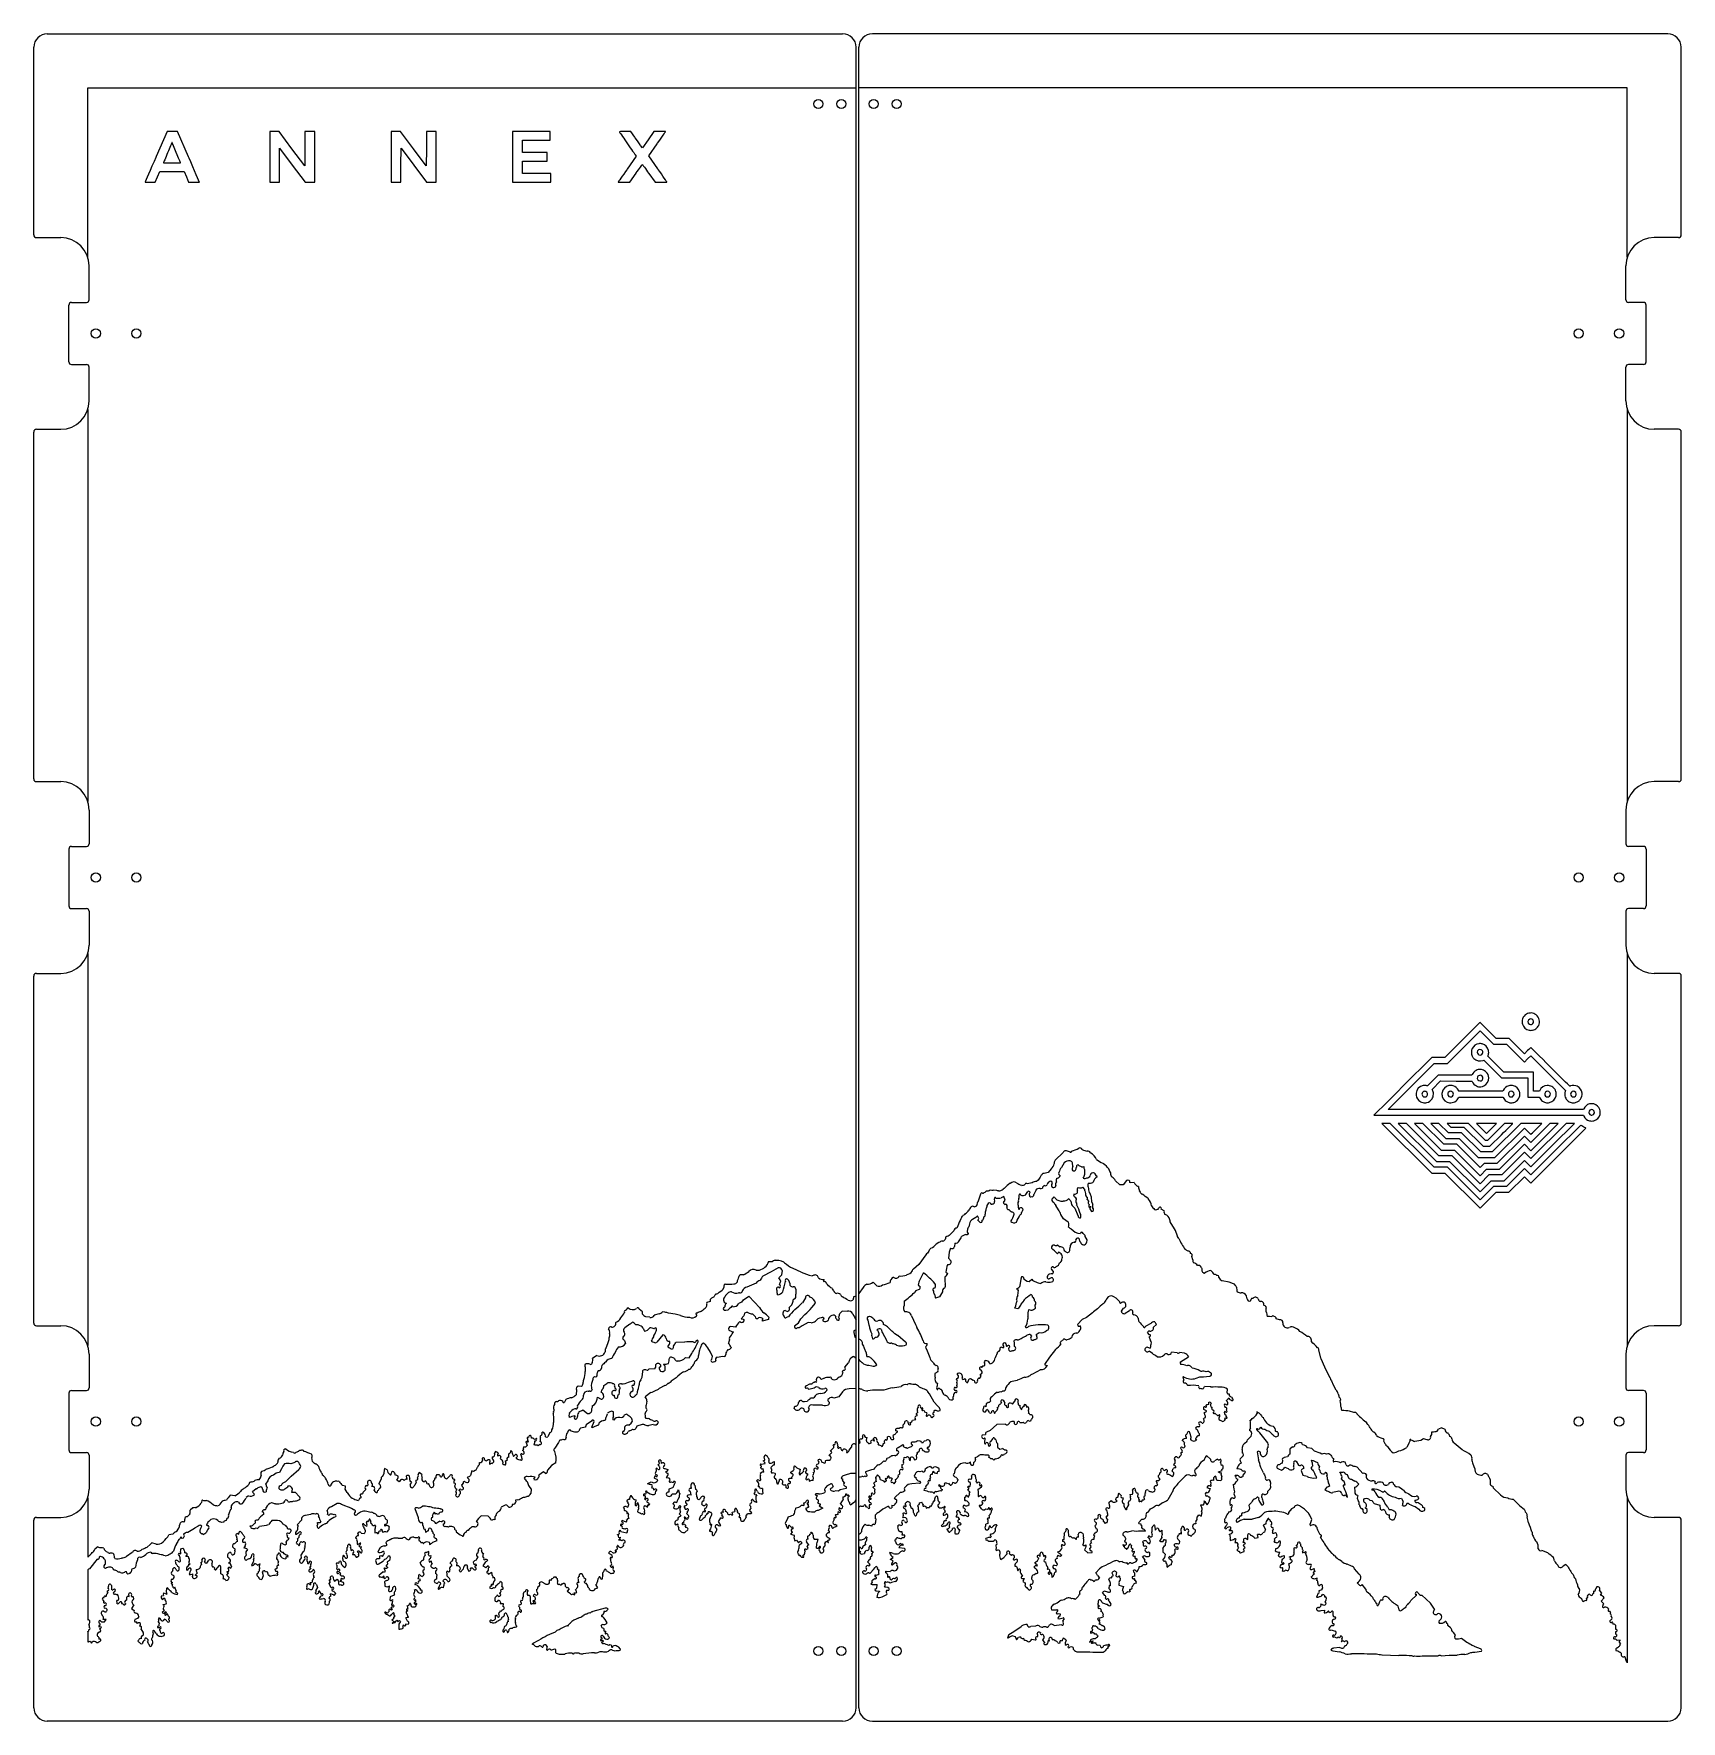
# Model space of a CAD drawing. Header units: millimetres. Extents: x -458 to 152, y -312 to 313.
import ezdxf

# ---------------------------------------------------------------- set-up
doc = ezdxf.new("R2010")
doc.units = ezdxf.units.MM

msp = doc.modelspace()

# ---------------------------------------------------------------- linework, layer by layer
at = {"color": 7, "linetype": 'Continuous', "lineweight": 25}
for p, q in [((-452.75, 312.5), (-158.25, 312.5)), ((147.25, 312.5), (-147.25, 312.5)), ((-457.75, 238), (-457.75, 307.5)), ((-153.25, -307.5), (-153.25, 307.5)), ((-152.25, -307.5), (-152.25, 307.5)), ((152.25, 238), (152.25, 307.5)), ((-437.75, 229.7), (-437.75, 292.5)), ((-437.75, 292.5), (-153.25, 292.5)), ((132.25, 292.5), (-152.25, 292.5)), ((132.25, 229.7), (132.25, 292.5)), ((-408.37, 276.29), (-412.41, 267.08)), ((-406.44, 276.27), (-408.37, 276.29)), ((-404.51, 276.24), (-406.44, 276.27)), ((-400.46, 266.89), (-404.51, 276.24)), ((-366.91, 276.29), (-370.4, 276.29)), ((-370.4, 276.29), (-370.4, 257.5)), ((-362.15, 269.92), (-366.91, 276.29)), ((-357.35, 276.29), (-357.36, 269.92)), ((-353.73, 276.29), (-357.35, 276.29)), ((-353.73, 257.5), (-353.73, 276.29)), ((-321.92, 276.29), (-325.42, 276.29)), ((-325.42, 276.29), (-325.42, 257.5)), ((-317.17, 269.93), (-321.92, 276.29)), ((-312.37, 276.29), (-312.39, 269.93)), ((-308.75, 276.29), (-312.37, 276.29)), ((-308.75, 257.5), (-308.75, 276.29)), ((-266.59, 276.29), (-280.44, 276.29)), ((-280.44, 276.29), (-280.44, 257.5)), ((-266.59, 273.11), (-266.59, 276.29)), ((-240.83, 276.23), (-240.91, 276.18)), ((-240.91, 276.18), (-240.9, 276.17)), ((-240.9, 276.17), (-240.89, 276.15)), ((-240.89, 276.15), (-240.84, 276.08)), ((-240.84, 276.08), (-240.69, 275.84)), ((-240.52, 276.26), (-240.83, 276.23)), ((-240.69, 275.84), (-240.44, 275.48)), ((-239.87, 276.28), (-240.52, 276.26)), ((-240.44, 275.48), (-240.13, 275.02)), ((-240.13, 275.02), (-239.75, 274.47)), ((-239.07, 276.29), (-239.87, 276.28)), ((-236.65, 276.29), (-239.07, 276.29)), ((-235.2, 274.2), (-236.65, 276.29)), ((-228.19, 276.28), (-230.3, 273.25)), ((-226, 276.29), (-228.19, 276.28)), ((-225.79, 276.29), (-226, 276.29)), ((-225.15, 276.28), (-225.79, 276.29)), ((-224.46, 276.27), (-225.15, 276.28)), ((-224.74, 274.9), (-224.35, 275.45)), ((-223.99, 276.26), (-224.46, 276.27)), ((-224.35, 275.45), (-224.07, 275.87)), ((-224.07, 275.87), (-223.88, 276.14)), ((-223.82, 276.25), (-223.99, 276.26)), ((-223.88, 276.14), (-223.82, 276.22)), ((-223.82, 276.22), (-223.82, 276.25)), ((-407.89, 269.1), (-408.18, 268.41)), ((-407.61, 269.77), (-407.89, 269.1)), ((-407.34, 270.39), (-407.61, 269.77)), ((-407.1, 270.96), (-407.34, 270.39)), ((-406.9, 271.44), (-407.1, 270.96)), ((-406.74, 271.82), (-406.9, 271.44)), ((-406.62, 272.07), (-406.74, 271.82)), ((-406.59, 272.15), (-406.62, 272.07)), ((-406.58, 272.18), (-406.59, 272.15)), ((-406.57, 272.18), (-406.58, 272.18)), ((-406.52, 272.18), (-406.57, 272.18)), ((-406.47, 272.11), (-406.52, 272.18)), ((-406.46, 272.09), (-406.47, 272.11)), ((-406.45, 272.06), (-406.46, 272.09)), ((-406.42, 271.98), (-406.45, 272.06)), ((-406.32, 271.75), (-406.42, 271.98)), ((-406.17, 271.39), (-406.32, 271.75)), ((-405.99, 270.93), (-406.17, 271.39)), ((-405.76, 270.39), (-405.99, 270.93)), ((-405.51, 269.78), (-405.76, 270.39)), ((-405.22, 269.1), (-405.51, 269.78)), ((-405, 268.57), (-405.22, 269.1)), ((-366.77, 263.83), (-366.74, 270.17)), ((-366.74, 270.17), (-362.02, 263.83)), ((-357.39, 263.56), (-362.15, 269.92)), ((-357.36, 269.92), (-357.39, 263.56)), ((-321.79, 263.84), (-321.76, 270.17)), ((-321.76, 270.17), (-317.04, 263.84)), ((-312.41, 263.56), (-317.17, 269.93)), ((-312.39, 269.93), (-312.41, 263.56)), ((-276.74, 268.52), (-276.74, 273.11)), ((-276.74, 273.11), (-266.59, 273.11)), ((-239.75, 274.47), (-239.32, 273.84)), ((-239.32, 273.84), (-238.86, 273.17)), ((-238.86, 273.17), (-238.37, 272.46)), ((-238.37, 272.46), (-237.87, 271.73)), ((-237.87, 271.73), (-237.37, 271.01)), ((-237.37, 271.01), (-236.89, 270.3)), ((-236.89, 270.3), (-236.42, 269.63)), ((-236.42, 269.63), (-236, 269.02)), ((-236, 269.02), (-235.62, 268.48)), ((-235.04, 273.98), (-235.2, 274.2)), ((-234.58, 273.31), (-235.04, 273.98)), ((-233.97, 272.45), (-234.58, 273.31)), ((-233.45, 271.7), (-233.97, 272.45)), ((-233.17, 271.3), (-233.45, 271.7)), ((-233.08, 271.17), (-233.17, 271.3)), ((-232.41, 270.22), (-233.08, 271.17)), ((-230.3, 273.25), (-232.41, 270.22)), ((-230.06, 267.3), (-226.94, 271.74)), ((-226.94, 271.74), (-226.79, 271.97)), ((-226.79, 271.97), (-226.31, 272.64)), ((-226.31, 272.64), (-225.73, 273.48)), ((-225.73, 273.48), (-225.2, 274.24)), ((-225.2, 274.24), (-224.74, 274.9)), ((-413.98, 263.49), (-414.67, 261.91)), ((-413.22, 265.22), (-413.98, 263.49)), ((-412.61, 266.61), (-413.22, 265.22)), ((-412.41, 267.08), (-412.61, 266.61)), ((-409.7, 264.78), (-409.73, 264.71)), ((-409.73, 264.71), (-409.73, 264.68)), ((-409.73, 264.68), (-409.48, 264.67)), ((-409.6, 265.02), (-409.7, 264.78)), ((-409.45, 265.39), (-409.6, 265.02)), ((-409.48, 264.67), (-408.8, 264.66)), ((-409.25, 265.86), (-409.45, 265.39)), ((-409.02, 266.42), (-409.25, 265.86)), ((-408.76, 267.05), (-409.02, 266.42)), ((-408.8, 264.66), (-407.79, 264.65)), ((-408.48, 267.72), (-408.76, 267.05)), ((-408.18, 268.41), (-408.48, 267.72)), ((-407.79, 264.65), (-406.86, 264.64)), ((-406.86, 264.64), (-406.34, 264.64)), ((-406.34, 264.64), (-405.69, 264.65)), ((-405.69, 264.65), (-404.99, 264.65)), ((-404.63, 267.68), (-405, 268.57)), ((-404.99, 264.65), (-404.44, 264.66)), ((-404.35, 267.01), (-404.63, 267.68)), ((-404.44, 264.66), (-404.02, 264.67)), ((-404.1, 266.4), (-404.35, 267.01)), ((-403.88, 265.87), (-404.1, 266.4)), ((-404.02, 264.67), (-403.73, 264.68)), ((-403.69, 265.42), (-403.88, 265.87)), ((-403.73, 264.68), (-403.53, 264.7)), ((-403.54, 265.08), (-403.69, 265.42)), ((-403.45, 264.85), (-403.54, 265.08)), ((-403.53, 264.7), (-403.43, 264.73)), ((-403.42, 264.77), (-403.45, 264.85)), ((-403.43, 264.73), (-403.41, 264.75)), ((-403.41, 264.76), (-403.42, 264.77)), ((-403.41, 264.75), (-403.41, 264.76)), ((-400.26, 266.42), (-400.46, 266.89)), ((-399.65, 265.01), (-400.26, 266.42)), ((-398.89, 263.26), (-399.65, 265.01)), ((-398.21, 261.67), (-398.89, 263.26)), ((-366.78, 257.5), (-366.77, 263.83)), ((-362.02, 263.83), (-357.3, 257.51)), ((-321.8, 257.5), (-321.79, 263.84)), ((-317.04, 263.84), (-312.32, 257.51)), ((-267.65, 268.52), (-276.74, 268.52)), ((-276.74, 260.68), (-276.74, 265.35)), ((-276.74, 265.35), (-267.65, 265.35)), ((-267.65, 265.35), (-267.65, 268.52)), ((-234.68, 267.14), (-238.02, 262.39)), ((-235.62, 268.48), (-235.3, 268.02)), ((-235.3, 268.02), (-235.12, 267.76)), ((-235.12, 267.76), (-235.06, 267.68)), ((-235.06, 267.68), (-234.68, 267.14)), ((-233.84, 262.08), (-233.44, 262.64)), ((-233.44, 262.64), (-233.09, 263.12)), ((-233.09, 263.12), (-232.79, 263.51)), ((-232.79, 263.51), (-232.57, 263.81)), ((-232.57, 263.81), (-232.42, 263.99)), ((-232.42, 263.99), (-232.37, 264.04)), ((-232.37, 264.04), (-232.36, 264.04)), ((-232.36, 264.04), (-232.31, 263.97)), ((-232.31, 263.97), (-232.16, 263.76)), ((-232.16, 263.76), (-231.94, 263.46)), ((-231.94, 263.46), (-231.65, 263.05)), ((-231.65, 263.05), (-231.3, 262.56)), ((-231.3, 262.56), (-230.9, 262.01)), ((-226.68, 262.45), (-230.06, 267.3)), ((-416.5, 257.67), (-416.51, 257.62)), ((-416.51, 257.62), (-416.49, 257.58)), ((-416.49, 257.71), (-416.5, 257.69)), ((-416.5, 257.69), (-416.5, 257.67)), ((-416.41, 257.91), (-416.49, 257.71)), ((-416.49, 257.58), (-416.43, 257.55)), ((-416.43, 257.55), (-416.29, 257.52)), ((-416.16, 258.48), (-416.41, 257.91)), ((-416.29, 257.52), (-416.07, 257.51)), ((-415.78, 259.36), (-416.16, 258.48)), ((-416.07, 257.51), (-415.73, 257.5)), ((-415.28, 260.52), (-415.78, 259.36)), ((-415.73, 257.5), (-415.27, 257.5)), ((-414.67, 261.91), (-415.28, 260.52)), ((-415.27, 257.5), (-414.8, 257.5)), ((-414.8, 257.5), (-412.75, 257.5)), ((-412.75, 257.5), (-411.93, 259.48)), ((-411.93, 259.48), (-411.1, 261.47)), ((-411.1, 261.47), (-406.57, 261.45)), ((-406.57, 261.45), (-402.03, 261.42)), ((-402.03, 261.42), (-401.21, 259.48)), ((-401.21, 259.48), (-400.4, 257.54)), ((-400.4, 257.54), (-398.41, 257.52)), ((-398.41, 257.52), (-398.22, 257.52)), ((-398.22, 257.52), (-397.64, 257.51)), ((-397.61, 260.28), (-398.21, 261.67)), ((-397.64, 257.51), (-397, 257.51)), ((-397.11, 259.14), (-397.61, 260.28)), ((-396.74, 258.27), (-397.11, 259.14)), ((-397, 257.51), (-396.57, 257.51)), ((-396.5, 257.71), (-396.74, 258.27)), ((-396.57, 257.51), (-396.42, 257.52)), ((-396.42, 257.57), (-396.5, 257.71)), ((-396.42, 257.52), (-396.42, 257.57)), ((-370.4, 257.5), (-366.78, 257.5)), ((-357.3, 257.51), (-355.51, 257.5)), ((-355.51, 257.5), (-353.73, 257.5)), ((-325.42, 257.5), (-321.8, 257.5)), ((-312.32, 257.51), (-310.53, 257.5)), ((-310.53, 257.5), (-308.75, 257.5)), ((-280.44, 257.5), (-266.33, 257.5)), ((-266.33, 260.68), (-276.74, 260.68)), ((-266.33, 257.5), (-266.33, 260.68)), ((-241.3, 257.68), (-241.37, 257.6)), ((-241.37, 257.6), (-241.37, 257.56)), ((-241.37, 257.56), (-241.2, 257.54)), ((-241.11, 257.97), (-241.3, 257.68)), ((-241.2, 257.54), (-240.74, 257.52)), ((-240.8, 258.42), (-241.11, 257.97)), ((-240.39, 259.01), (-240.8, 258.42)), ((-240.74, 257.52), (-240.06, 257.51)), ((-239.89, 259.72), (-240.39, 259.01)), ((-240.06, 257.51), (-239.44, 257.5)), ((-239.32, 260.54), (-239.89, 259.72)), ((-239.44, 257.5), (-237.09, 257.5)), ((-238.69, 261.43), (-239.32, 260.54)), ((-238.19, 262.15), (-238.69, 261.43)), ((-238.02, 262.39), (-238.19, 262.15)), ((-237.09, 257.5), (-234.76, 260.81)), ((-234.76, 260.81), (-234.64, 260.97)), ((-234.64, 260.97), (-234.29, 261.47)), ((-234.29, 261.47), (-233.84, 262.08)), ((-230.9, 262.01), (-230.46, 261.4)), ((-230.46, 261.4), (-230.11, 260.91)), ((-230.11, 260.91), (-229.99, 260.75)), ((-229.99, 260.75), (-227.67, 257.5)), ((-227.67, 257.5), (-225.27, 257.5)), ((-226.51, 262.2), (-226.68, 262.45)), ((-226, 261.47), (-226.51, 262.2)), ((-225.36, 260.56), (-226, 261.47)), ((-224.79, 259.74), (-225.36, 260.56)), ((-225.27, 257.5), (-224.63, 257.51)), ((-224.29, 259.01), (-224.79, 259.74)), ((-224.63, 257.51), (-223.94, 257.52)), ((-223.87, 258.41), (-224.29, 259.01)), ((-223.94, 257.52), (-223.46, 257.53)), ((-223.56, 257.95), (-223.87, 258.41)), ((-223.36, 257.66), (-223.56, 257.95)), ((-223.46, 257.53), (-223.29, 257.55)), ((-223.29, 257.58), (-223.36, 257.66)), ((-223.29, 257.55), (-223.29, 257.58)), ((-456.75, 237), (-447.75, 237)), ((151.25, 237), (142.25, 237)), ((-437.25, 214), (-437.25, 226.5)), ((131.75, 214), (131.75, 226.5)), ((-443.75, 213), (-438.25, 213)), ((138.25, 213), (132.75, 213)), ((-444.75, 191), (-444.75, 212)), ((139.25, 191), (139.25, 212)), ((-443.75, 190), (-438.25, 190)), ((-437.25, 176.5), (-437.25, 189)), ((131.75, 176.5), (131.75, 189)), ((138.25, 190), (132.75, 190)), ((-437.75, 173.3), (-437.75, 28.2)), ((132.25, 173.3), (132.25, 28.2)), ((-457.75, 36.5), (-457.75, 165)), ((-456.75, 166), (-447.75, 166)), ((151.25, 166), (142.25, 166)), ((152.25, 36.5), (152.25, 165)), ((-456.75, 35.5), (-447.75, 35.5)), ((151.25, 35.5), (142.25, 35.5)), ((-437.25, 25), (-437.25, 12.5)), ((131.75, 25), (131.75, 12.5)), ((-444.75, 10.5), (-444.75, -10.5)), ((-443.75, 11.5), (-438.25, 11.5)), ((138.25, 11.5), (132.75, 11.5)), ((139.25, 10.5), (139.25, -10.5)), ((-443.75, -11.5), (-438.25, -11.5)), ((-437.25, -12.5), (-437.25, -25)), ((131.75, -12.5), (131.75, -25)), ((138.25, -11.5), (132.75, -11.5)), ((-437.75, -28.2), (-437.75, -173.3)), ((132.25, -28.2), (132.25, -173.3)), ((-457.75, -165), (-457.75, -36.5)), ((-456.75, -35.5), (-447.75, -35.5)), ((151.25, -35.5), (142.25, -35.5)), ((152.25, -165), (152.25, -36.5)), ((71.24, -60.17), (64.75, -66.66)), ((65.66, -68.83), (77.75, -56.73)), ((77.75, -56.73), (82.74, -61.72)), ((83.68, -59.59), (80.72, -56.63)), ((82.74, -61.72), (87.53, -61.72)), ((88.48, -59.59), (83.68, -59.59)), ((87.53, -61.72), (94.17, -68.36)), ((94.17, -65.28), (88.48, -59.59)), ((59.89, -66.66), (49.19, -77.34)), ((64.75, -66.66), (59.89, -66.66)), ((78.87, -67.76), (79.13, -67.67)), ((79.13, -67.67), (85.68, -74.22)), ((80.66, -66.12), (80.73, -65.96)), ((86.59, -72.05), (80.66, -66.12)), ((95.33, -64.11), (94.17, -65.28)), ((94.17, -68.36), (95.34, -67.18)), ((95.34, -67.18), (96.53, -66)), ((96.53, -66), (109.4, -78.85)), ((43.68, -85.91), (60.76, -68.83)), ((62.19, -73.24), (58.27, -77.16)), ((60.76, -68.83), (65.66, -68.83)), ((68.45, -73.23), (62.19, -73.24)), ((74.71, -73.22), (68.45, -73.23)), ((74.8, -73.01), (74.71, -73.22)), ((85.68, -74.22), (95.42, -74.22)), ((97.56, -72.05), (86.59, -72.05)), ((95.42, -74.22), (95.42, -81.32)), ((97.56, -79.15), (97.56, -72.05)), ((58.27, -77.16), (58.06, -77.11)), ((60.02, -78.49), (63.14, -75.37)), ((60.13, -78.72), (60.02, -78.49)), ((63.14, -75.37), (68.92, -75.38)), ((68.92, -75.38), (74.71, -75.39)), ((74.71, -75.39), (74.8, -75.6)), ((86.24, -79.15), (78.06, -79.15)), ((86.34, -78.92), (86.24, -79.15)), ((99.71, -79.15), (97.56, -79.15)), ((99.85, -78.84), (99.71, -79.15)), ((109.4, -78.85), (109.36, -78.96)), ((116.04, -85.91), (43.68, -85.91)), ((69.79, -81.55), (69.89, -81.32)), ((69.89, -81.32), (86.25, -81.32)), ((86.25, -81.32), (86.33, -81.52)), ((95.42, -81.32), (99.72, -81.32)), ((99.72, -81.32), (99.78, -81.47)), ((116.16, -85.65), (116.04, -85.91)), ((44.52, -91.05), (41.44, -91.05)), ((41.44, -91.05), (59.85, -109.46)), ((60.79, -107.33), (44.52, -91.05)), ((47.46, -91.05), (61.63, -105.23)), ((50.54, -91.05), (47.46, -91.05)), ((62.54, -103.06), (50.54, -91.05)), ((53.48, -91.05), (63.38, -100.96)), ((56.56, -91.05), (53.48, -91.05)), ((64.33, -98.82), (56.56, -91.05)), ((62.54, -91.05), (61.03, -91.05)), ((66.04, -94.55), (62.54, -91.05)), ((66.21, -91.78), (66.88, -92.45)), ((66.88, -92.45), (71.78, -92.45)), ((73.43, -91.05), (69.48, -91.05)), ((71.78, -92.45), (78.89, -99.56)), ((79.76, -97.39), (73.43, -91.05)), ((77.26, -88.08), (116.04, -88.08)), ((78.27, -92.96), (80.13, -94.81)), ((80.13, -94.81), (83.89, -91.05)), ((83.89, -91.05), (80.15, -91.05)), ((86.83, -91.05), (80.5, -97.39)), ((92.85, -91.05), (82.25, -101.66)), ((83.23, -103.76), (94.17, -92.82)), ((88.34, -91.05), (86.83, -91.05)), ((100.66, -91.05), (92.85, -91.05)), ((94.17, -92.82), (95.33, -93.99)), ((103.6, -91.05), (96.53, -98.12)), ((109.62, -91.05), (96.54, -104.12)), ((96.54, -101.19), (106.68, -91.05)), ((98.61, -93.1), (100.66, -91.05)), ((106.68, -91.05), (103.6, -91.05)), ((104.61, -99.14), (112.68, -91.07)), ((115.03, -91.68), (105.78, -100.91)), ((111.15, -91.06), (109.62, -91.05)), ((112.68, -91.07), (111.15, -91.06)), ((115.19, -91.82), (115.03, -91.68)), ((116.04, -88.08), (116.16, -88.34)), ((62.33, -93.92), (65.13, -96.72)), ((69.19, -98.82), (64.33, -98.82)), ((65.13, -96.72), (70.03, -96.72)), ((70.94, -94.55), (66.04, -94.55)), ((77.75, -107.38), (69.19, -98.82)), ((70.03, -96.72), (77.07, -103.76)), ((78.05, -101.66), (70.94, -94.55)), ((78.89, -99.56), (81.41, -99.56)), ((80.5, -97.39), (79.76, -97.39)), ((81.41, -99.56), (85.64, -95.33)), ((94.17, -95.76), (84.03, -105.89)), ((84.94, -108.06), (94.18, -98.82)), ((96.53, -98.12), (94.17, -95.76)), ((94.18, -98.82), (96.54, -101.19)), ((96.54, -107.2), (104.61, -99.14)), ((-79.52, -104.73), (-79.71, -104.97)), ((-76.56, -101.85), (-79.52, -104.73)), ((-76.23, -105.73), (-77.27, -107.39)), ((-75.34, -101.19), (-75.69, -101.22)), ((-74.24, -101.55), (-75.34, -101.19)), ((-74.05, -101.68), (-74.24, -101.55)), ((-73.08, -107.04), (-73.19, -105.72)), ((-69.51, -100.8), (-69.59, -100.72)), ((-66.37, -102.04), (-66.45, -101.96)), ((-61.65, -105.99), (-61.97, -105.82)), ((61.63, -105.23), (66.5, -105.23)), ((67.41, -103.06), (62.54, -103.06)), ((63.38, -100.96), (68.25, -100.96)), ((66.5, -105.23), (77.75, -116.48)), ((77.75, -113.4), (67.41, -103.06)), ((68.25, -100.96), (77.75, -110.46)), ((77.07, -103.76), (83.23, -103.76)), ((79.24, -105.89), (77.75, -107.38)), ((82.25, -101.66), (78.05, -101.66)), ((84.03, -105.89), (79.24, -105.89)), ((94.18, -101.76), (85.78, -110.16)), ((86.69, -112.3), (94.17, -104.83)), ((94.17, -104.83), (96.54, -107.2)), ((96.54, -104.12), (94.18, -101.76)), ((105.78, -100.91), (96.53, -110.13)), ((96.53, -113.2), (106.72, -103.04)), ((-85.86, -112.06), (-86.47, -112.62)), ((-85.11, -111.03), (-85.86, -112.06)), ((-82.12, -109.31), (-83.67, -109.59)), ((-81.07, -107.88), (-82.12, -109.31)), ((-78.15, -109.21), (-78.23, -109.29)), ((-73.27, -108.45), (-73.2, -108.37)), ((-73.19, -108.53), (-73.27, -108.45)), ((-69.81, -107.11), (-70.67, -106.74)), ((-68.79, -107.24), (-68.95, -107.09)), ((-68.85, -107.77), (-68.79, -107.24)), ((-68.76, -108.02), (-68.85, -107.77)), ((-68.61, -108.25), (-68.76, -108.02)), ((-68.56, -109.88), (-68.61, -108.25)), ((-64.49, -110.32), (-64.51, -110.08)), ((-64.37, -110.54), (-64.49, -110.32)), ((-63.95, -110.76), (-64.37, -110.54)), ((-64.02, -110.92), (-63.95, -110.76)), ((-59.67, -108), (-59.75, -107.93)), ((-55.62, -113.88), (-57.22, -112.29)), ((-53.17, -112.18), (-54.37, -113.77)), ((-53.09, -112.18), (-53.17, -112.18)), ((-53.02, -112.18), (-53.09, -112.18)), ((59.85, -109.46), (64.71, -109.46)), ((65.66, -107.33), (60.79, -107.33)), ((64.71, -109.46), (77.75, -122.5)), ((77.75, -119.42), (65.66, -107.33)), ((77.75, -110.46), (80.15, -108.06)), ((80.99, -110.16), (77.75, -113.4)), ((77.75, -116.48), (81.93, -112.3)), ((80.15, -108.06), (84.94, -108.06)), ((85.78, -110.16), (80.99, -110.16)), ((81.93, -112.3), (86.69, -112.3)), ((94.17, -107.77), (87.53, -114.4)), ((88.44, -116.57), (94.17, -110.84)), ((96.53, -110.13), (94.17, -107.77)), ((94.17, -110.84), (95.34, -112.02)), ((95.34, -112.02), (96.53, -113.2)), ((-103.58, -115.66), (-103.66, -115.66)), ((-101.16, -115.9), (-102.49, -115.78)), ((-100.88, -116), (-101.16, -115.9)), ((-100.58, -116.04), (-100.88, -116)), ((-98.61, -118.17), (-99.61, -118.66)), ((-98.46, -115.21), (-98.79, -115.48)), ((-98.1, -119.55), (-98.61, -118.17)), ((-98.38, -115.2), (-98.46, -115.21)), ((-91.87, -114.01), (-91.95, -113.94)), ((-90.84, -117.72), (-90.92, -117.65)), ((-88.09, -113.06), (-89.87, -113.42)), ((-86.76, -115.9), (-87.5, -117.4)), ((-86.77, -115.82), (-86.76, -115.9)), ((-80.41, -114.87), (-80.49, -114.87)), ((-68.55, -116.03), (-68.37, -117.03)), ((-68.37, -117.03), (-68.29, -117.11)), ((-67.38, -113.27), (-67.31, -113.19)), ((-66.03, -120.08), (-66.15, -118.37)), ((-65.6, -112.91), (-65.53, -112.83)), ((-54.37, -113.77), (-55.62, -113.88)), ((-51.83, -113), (-51.91, -112.93)), ((-51.75, -113.08), (-51.83, -113)), ((-50.27, -112.96), (-51.75, -113.08)), ((-48.75, -114.47), (-48.83, -114.4)), ((-48.32, -116.17), (-48.4, -116.1)), ((82.77, -114.4), (77.75, -119.42)), ((77.75, -122.5), (83.68, -116.57)), ((87.53, -114.4), (82.77, -114.4)), ((83.68, -116.57), (88.44, -116.57)), ((-109.2, -121.88), (-109.63, -122.05)), ((-103.52, -120.64), (-103.99, -120.49)), ((-102.09, -118.96), (-102.06, -119.97)), ((-98.71, -120.35), (-98.1, -119.55)), ((-94.78, -124.6), (-94.7, -124.52)), ((-94.7, -124.67), (-94.78, -124.6)), ((-91.99, -124.06), (-92.07, -124.14)), ((-78.32, -123.06), (-79.3, -121.45)), ((-76.52, -126.36), (-77.5, -124.83)), ((-76.62, -119.82), (-76.54, -119.74)), ((-73.82, -119.9), (-73.47, -121.06)), ((-73.47, -121.06), (-73.47, -121.14)), ((-72.43, -122.36), (-72.34, -122.51)), ((-72.34, -122.51), (-71.18, -125.2)), ((-71.65, -119.3), (-71.69, -119.02)), ((-71.6, -121.4), (-71.6, -121.32)), ((-67.76, -119.27), (-67.12, -120.03)), ((-67.01, -121.12), (-67.01, -121.2)), ((-66.74, -122.67), (-66.09, -123.66)), ((-65.62, -120.93), (-66.03, -120.08)), ((-65.62, -121), (-65.62, -120.93)), ((-45.05, -119.12), (-45.05, -118.96)), ((-39.25, -123.48), (-40.28, -122.8)), ((-38.9, -124.87), (-38.98, -124.79)), ((-117.09, -130.89), (-118.53, -132.33)), ((-115.59, -129.06), (-115.95, -129.92)), ((-114.42, -126.3), (-114.49, -126.38)), ((-114.13, -125.52), (-114.42, -126.3)), ((-114.13, -125.44), (-114.13, -125.52)), ((-111.25, -128.24), (-111.53, -129.34)), ((-108.98, -125.92), (-110.13, -126.65)), ((-108.38, -125.28), (-108.98, -125.92)), ((-108.17, -126.99), (-107.8, -126.28)), ((-108.09, -127.06), (-108.17, -126.99)), ((-107.45, -127.67), (-108.09, -127.06)), ((-74.7, -127.63), (-76.52, -126.36)), ((-74.62, -127.71), (-74.7, -127.63)), ((-71.18, -125.2), (-71.1, -125.28)), ((-35.33, -130.14), (-36.96, -127.54)), ((-122.66, -135.24), (-123.57, -135.81)), ((-121.11, -134.73), (-121.19, -134.66)), ((-116.74, -135.47), (-116.78, -136.72)), ((-112.7, -132.17), (-114.24, -132.99)), ((-78.67, -136.07), (-77.79, -136.74)), ((-74.11, -137.81), (-74.05, -136.95)), ((-70.21, -135.06), (-70.13, -135.06)), ((-67.75, -134.21), (-68.4, -132.98)), ((-67.95, -135.23), (-67.88, -135.15)), ((-67.88, -135.15), (-67.75, -134.21)), ((-34.32, -132.91), (-34.32, -132.83)), ((-186.17, -143.35), (-186.24, -143.43)), ((-185.65, -142.17), (-185.73, -142.25)), ((-182.86, -141.86), (-182.94, -141.79)), ((-130.06, -143.38), (-131.96, -145.07)), ((-127.43, -139.81), (-130.06, -143.38)), ((-119.4, -143.32), (-119.48, -143.4)), ((-118.82, -138.79), (-119.08, -140.98)), ((-119.08, -140.98), (-118.04, -142.04)), ((-78.59, -139.22), (-78.73, -139.34)), ((-78.49, -139.07), (-78.59, -139.22)), ((-78.44, -138.71), (-78.49, -139.07)), ((-74.18, -137.89), (-74.11, -137.81)), ((-30.28, -138.4), (-31.39, -137.73)), ((-28.56, -141.63), (-28.9, -140.31)), ((-196.95, -148.43), (-197.07, -148.86)), ((-194.93, -147.17), (-196.33, -147.21)), ((-196.33, -147.21), (-196.33, -147.29)), ((-190.23, -145.49), (-190.31, -145.41)), ((-188.73, -149.18), (-188.86, -149.23)), ((-184.69, -146.11), (-187.76, -147.6)), ((-182.09, -144.56), (-184.69, -146.11)), ((-181.83, -148.29), (-180.77, -147.17)), ((-180.77, -147.17), (-180.58, -145.61)), ((-180.58, -145.61), (-180.66, -145.54)), ((-176.63, -144.81), (-176.71, -144.73)), ((-173.56, -146.12), (-176.63, -144.81)), ((-169.48, -147.57), (-169.56, -147.49)), ((-169.19, -147.43), (-169.48, -147.57)), ((-168.88, -147.32), (-169.19, -147.43)), ((-145.64, -151.2), (-147, -149.91)), ((-134.55, -147.16), (-134.62, -147.24)), ((-128.42, -146.53), (-129.67, -149.05)), ((-128.18, -146.52), (-128.42, -146.53)), ((-120.36, -147.94), (-120.39, -149.73)), ((-92.5, -151.07), (-92.1, -148.73)), ((-92.1, -148.55), (-92.1, -148.49)), ((-92.1, -148.61), (-92.1, -148.55)), ((-92.1, -148.67), (-92.1, -148.61)), ((-92.1, -148.73), (-92.1, -148.67)), ((-89.19, -149.66), (-88.2, -148.78)), ((-83.04, -149.73), (-82.96, -149.8)), ((-81.52, -148.52), (-81.73, -148.68)), ((-80.19, -145.91), (-80.91, -145.08)), ((-15.18, -149.82), (-17.76, -149.35)), ((-13.53, -150.48), (-15.18, -149.82)), ((-205.76, -155.25), (-206.84, -155.82)), ((-201.61, -150.62), (-202.15, -150.79)), ((-196.42, -153.83), (-196.78, -153.84)), ((-195.32, -153.02), (-195.32, -153.1)), ((-194.99, -156.43), (-193.01, -155.06)), ((-190.26, -150.23), (-193.72, -151.73)), ((-193.01, -155.06), (-190.92, -157.33)), ((-182.64, -152.83), (-182.66, -151.97)), ((-182.28, -154.53), (-182.44, -154.46)), ((-175.58, -154.89), (-175.58, -154.29)), ((-172.06, -155.65), (-173.17, -157.55)), ((-163.84, -150.78), (-164.26, -150.38)), ((-163.43, -151.18), (-163.84, -150.78)), ((-163.01, -151.57), (-163.43, -151.18)), ((-162.59, -151.97), (-163.01, -151.57)), ((-162.28, -152.12), (-162.59, -151.97)), ((-162.01, -152.28), (-162.28, -152.12)), ((-154.1, -155.16), (-154.45, -156.5)), ((-150.68, -151.88), (-152.25, -154.09)), ((-131.27, -153.22), (-131.67, -153.65)), ((-129.89, -152.56), (-131.27, -153.14)), ((-131.27, -153.14), (-131.27, -153.22)), ((-122.42, -155.31), (-123.89, -155.82)), ((-121.23, -153.41), (-122.42, -155.31)), ((-120.41, -151.99), (-120.49, -152.07)), ((-93.41, -154.83), (-93.15, -152.8)), ((-93.15, -152.8), (-93.23, -152.73)), ((-8.66, -155.01), (-8.74, -154.94)), ((-8.48, -156.1), (-8.66, -155.01)), ((-237.71, -159.39), (-237.79, -159.39)), ((-232.38, -160.88), (-233.65, -159.82)), ((-232.36, -161.73), (-232.38, -160.88)), ((-226.21, -161.56), (-227.99, -162.16)), ((-227.99, -162.16), (-227.98, -162.23)), ((-224.05, -160.96), (-224.99, -160.83)), ((-220.22, -161.71), (-222.72, -161.39)), ((-218.33, -162.28), (-220.22, -161.71)), ((-207.35, -157), (-208.59, -157.35)), ((-208.59, -157.35), (-208.58, -157.43)), ((-201.93, -158.96), (-202, -159.04)), ((-202, -159.04), (-202, -159.11)), ((-201.5, -160.19), (-200.65, -160.17)), ((-201.42, -157.7), (-201.34, -157.77)), ((-194.83, -162.34), (-195.81, -163.46)), ((-195.59, -157.23), (-194.99, -156.43)), ((-190.62, -162.62), (-191.66, -161.63)), ((-190.92, -157.33), (-189, -159.3)), ((-179.27, -160.51), (-178.66, -160.74)), ((-178.66, -160.74), (-178.49, -160.66)), ((-178.49, -160.66), (-178.14, -160.32)), ((-176.61, -156.94), (-176.69, -156.87)), ((-173.71, -163.48), (-172.2, -161.8)), ((-169.62, -159.32), (-168.35, -157.65)), ((-158.46, -160.65), (-159.29, -161.53)), ((-156.51, -160.68), (-158.46, -160.65)), ((-135.45, -156.91), (-135.48, -158.55)), ((-132.81, -162.36), (-131.25, -165.51)), ((-94.53, -159.45), (-94.16, -158.67)), ((-93.35, -159.81), (-94.53, -159.45)), ((-94.16, -158.67), (-93.88, -157.41)), ((-92.29, -158.26), (-92.37, -158.45)), ((-92.23, -158.07), (-92.29, -158.26)), ((-91.1, -156.56), (-92.23, -158.07)), ((-89.37, -160.09), (-89.3, -160.01)), ((-89.3, -160.01), (-88.51, -160.3)), ((-86.9, -159.48), (-87.01, -158.39)), ((-65.76, -161.24), (-67.97, -162.93)), ((-54.96, -160.63), (-54.29, -159.53)), ((-54.79, -161.33), (-54.96, -160.63)), ((-54.29, -159.53), (-54.22, -159.52)), ((-52.09, -160.48), (-53.62, -161.53)), ((-2.18, -158.57), (-2.34, -158.42)), ((-1.42, -160.81), (-1.38, -159.64)), ((-456.75, -166), (-447.75, -166)), ((-242.16, -164.72), (-242.23, -164.8)), ((-237, -165.44), (-238.91, -166.81)), ((-233.96, -165.74), (-234.97, -165.62)), ((-231.16, -162.71), (-231.24, -162.63)), ((-229.68, -162.9), (-231.16, -162.71)), ((-229.65, -166.79), (-229.73, -166.87)), ((-227.93, -167.21), (-228, -167.22)), ((-200.37, -167.63), (-198.71, -168.36)), ((-197.91, -166.55), (-199.7, -166.29)), ((-198.71, -168.36), (-198.79, -168.44)), ((-195.81, -163.46), (-195.03, -163.63)), ((-195.03, -163.63), (-194.79, -163.74)), ((-194.79, -163.74), (-194.78, -164.36)), ((-185.69, -163.73), (-188.01, -164.34)), ((-176.13, -166.11), (-174.61, -164.9)), ((-174.61, -164.9), (-173.71, -163.48)), ((-173.18, -166.03), (-174.32, -166.76)), ((-171.03, -164.81), (-173.18, -166.03)), ((-169.86, -164.93), (-171.03, -164.81)), ((-166.18, -163.04), (-166.25, -163.04)), ((-165.15, -163.56), (-165.07, -163.48)), ((-163.66, -164.06), (-163.74, -164.06)), ((-163.45, -163.28), (-163.66, -164.06)), ((-148.95, -163.97), (-148.51, -165.83)), ((-148.51, -165.83), (-148.43, -165.9)), ((-148.37, -162.63), (-148.45, -162.56)), ((-148.43, -165.9), (-148.43, -165.98)), ((-145.43, -167.61), (-145.43, -167.53)), ((-143.96, -167.26), (-143.62, -168.5)), ((-143.62, -168.5), (-143.54, -168.57)), ((-143.54, -168.57), (-143.46, -168.65)), ((-143.46, -168.65), (-141.98, -171.41)), ((-140.37, -167.63), (-140.45, -167.63)), ((-140.01, -167.97), (-140.37, -167.63)), ((-139.65, -168.31), (-140.01, -167.97)), ((-139.29, -168.65), (-139.65, -168.31)), ((-138.93, -168.99), (-139.29, -168.65)), ((-89.94, -165.09), (-89.67, -163.52)), ((-86.56, -169.2), (-85.49, -168.55)), ((-69.51, -163.67), (-71.25, -165.51)), ((-70.38, -166.11), (-70.3, -166.11)), ((-70.3, -166.11), (-70.22, -166.11)), ((-67.97, -162.93), (-69.51, -163.67)), ((-44.18, -165.16), (-46.02, -166.15)), ((-44.61, -169.38), (-45.41, -168.54)), ((-43.13, -166.54), (-42.07, -165.5)), ((-0.65, -162.61), (-1.06, -162.59)), ((-0.24, -162.64), (-0.65, -162.61)), ((0.65, -162.7), (-0.24, -162.64)), ((3.49, -163.86), (2.31, -163.43)), ((7.14, -166.64), (7.06, -166.65)), ((151.25, -166), (142.25, -166)), ((-245.29, -172.67), (-245.94, -174.32)), ((-245.94, -174.32), (-245.94, -174.4)), ((-244.78, -171.25), (-245.29, -172.67)), ((-244.53, -168.83), (-244.58, -169.92)), ((-239.45, -169.86), (-239.74, -170.49)), ((-239.02, -171.48), (-238.67, -172.64)), ((-224.83, -169.39), (-227.09, -172.09)), ((-222.92, -173.77), (-222.84, -173.63)), ((-216.74, -172.12), (-220.01, -172.21)), ((-212.58, -171.79), (-212.62, -172.01)), ((-212.47, -171.6), (-212.58, -171.79)), ((-208.85, -173.23), (-209.76, -172.45)), ((-208.21, -174.15), (-208.85, -173.23)), ((-207.23, -175.83), (-208.21, -174.15)), ((-200.11, -171.28), (-200.55, -172.3)), ((-199.49, -174.06), (-199.49, -174.14)), ((-153.25, -170.52), (-153.68, -170.25)), ((-149.56, -175.97), (-150.15, -174.43)), ((-141.98, -171.41), (-141.98, -171.49)), ((-137.9, -169.66), (-138.93, -168.99)), ((-138.28, -173.17), (-137.41, -173.46)), ((-137.83, -169.66), (-137.9, -169.66)), ((-134.96, -172.07), (-137.83, -169.66)), ((-127.52, -173.89), (-127.01, -175.36)), ((-127.01, -172.56), (-126.93, -172.63)), ((-99.37, -173.96), (-99.03, -174.12)), ((-98.6, -173.76), (-98.73, -173.58)), ((-97.33, -173.54), (-97.26, -173.46)), ((-94.56, -172.61), (-94.75, -171.44)), ((-94.61, -173.7), (-94.56, -172.61)), ((-88.81, -169.26), (-88.33, -169.87)), ((-86.56, -169.28), (-86.56, -169.2)), ((-79.48, -174.76), (-81.66, -177.62)), ((-73.45, -170.09), (-73.45, -170.4)), ((-71.55, -168.79), (-71.94, -168.82)), ((-45.34, -173.99), (-44.4, -174.27)), ((-44.58, -170.35), (-44.67, -170)), ((-44.5, -170.7), (-44.58, -170.35)), ((-44.41, -171.04), (-44.5, -170.7)), ((-44.32, -171.39), (-44.41, -171.04)), ((-44.32, -171.47), (-44.32, -171.39)), ((15.3, -171.79), (15.37, -171.71)), ((15.3, -171.87), (15.3, -171.79)), ((18.81, -178), (18.03, -174.91)), ((-437.25, -176.5), (-437.25, -189)), ((-251.01, -179.75), (-251.37, -180.54)), ((-249.22, -176.98), (-250.82, -178.11)), ((-246.14, -175.65), (-246.21, -175.73)), ((-225.53, -180.92), (-226.29, -181.72)), ((-224.53, -180.35), (-224.46, -180.27)), ((-223.97, -180.96), (-224.53, -180.35)), ((-224.01, -182.44), (-223.97, -180.96)), ((-220.55, -178.14), (-220.55, -178.22)), ((-219.51, -179.12), (-219.43, -179.04)), ((-216.43, -177.79), (-215.11, -177.84)), ((-215.11, -177.84), (-214.14, -176.25)), ((-211.36, -175.48), (-211.63, -177.04)), ((-206.41, -177.37), (-207.23, -175.83)), ((-206.69, -178.39), (-206.41, -177.37)), ((-204.68, -177.79), (-204.76, -177.71)), ((-201.81, -177.4), (-201.89, -177.48)), ((-201.53, -176.53), (-201.81, -177.4)), ((-157.5, -181.4), (-156.07, -179.73)), ((-154.19, -177.42), (-154.11, -177.42)), ((-151.09, -179.67), (-151.02, -179.67)), ((-149.21, -177.52), (-149.29, -177.44)), ((-148.5, -180.61), (-147.4, -180.89)), ((-127.01, -175.36), (-126.01, -177.74)), ((-106.47, -180.95), (-106.39, -180.87)), ((-102.08, -178.88), (-101.8, -177.93)), ((-101.8, -177.93), (-101.68, -177.72)), ((-101.68, -177.72), (-101.5, -177.54)), ((-101.5, -177.54), (-101.36, -177.11)), ((-101.36, -177.11), (-101.22, -176.68)), ((-101.22, -176.68), (-101.07, -176.25)), ((-95.19, -175.19), (-95.11, -175.19)), ((-81.66, -177.62), (-83.45, -180.4)), ((-82.51, -180.68), (-82.51, -180.76)), ((-82.51, -180.76), (-82.51, -180.84)), ((-43.56, -176.35), (-44.72, -175.4)), ((-38.97, -176.57), (-39.19, -176.78)), ((-34.39, -176.02), (-36.47, -175.85)), ((-31.74, -176.19), (-33.46, -175.92)), ((-33.13, -179.34), (-30.14, -177.58)), ((-33.13, -179.41), (-33.13, -179.34)), ((-33.13, -179.49), (-33.13, -179.41)), ((18.98, -178.33), (18.81, -178)), ((20.23, -181.31), (18.98, -178.33)), ((131.75, -176.5), (131.75, -189)), ((-253.53, -181.37), (-253.56, -183.01)), ((-249.26, -183.83), (-249.18, -183.9)), ((-245.28, -187.14), (-245.2, -187.22)), ((-237.51, -186.93), (-235.96, -186.42)), ((-232.94, -186.03), (-232.5, -185)), ((-232.5, -185), (-232.24, -182.97)), ((-231.01, -182.39), (-230.94, -182.39)), ((-229.94, -181.98), (-227.68, -181.84)), ((-227.68, -181.84), (-227.61, -181.76)), ((-226.29, -181.72), (-225.63, -182.87)), ((-222.86, -187.39), (-222.94, -187.39)), ((-221.34, -186.33), (-221.49, -186.34)), ((-220.99, -186.09), (-221.34, -186.33)), ((-220.65, -185.85), (-220.99, -186.09)), ((-220.3, -185.6), (-220.65, -185.85)), ((-219.96, -185.36), (-220.3, -185.6)), ((-219.88, -185.36), (-219.96, -185.36)), ((-170.41, -187.59), (-169.48, -187.49)), ((-169.48, -187.49), (-169.48, -187.41)), ((-168.04, -186.12), (-167.96, -186.05)), ((-167.96, -186.05), (-167.99, -185.79)), ((-165.25, -185.43), (-165.17, -185.5)), ((-157.63, -182.57), (-157.55, -182.49)), ((-123.06, -183.11), (-124.14, -183.68)), ((-123.26, -187.24), (-123.26, -187.39)), ((-123.26, -187.39), (-123.18, -187.47)), ((-116.03, -187.04), (-116.03, -186.96)), ((-113.91, -185.04), (-113.9, -185.12)), ((-113.42, -185.8), (-113.21, -185.76)), ((-111.01, -185.66), (-110.93, -185.58)), ((-110.93, -185.58), (-109.98, -186.18)), ((-109.34, -187.02), (-109.11, -187.13)), ((-107.83, -185.49), (-107.44, -185.49)), ((-107.44, -185.49), (-107.15, -185.11)), ((-107.24, -184.14), (-107.17, -183.92)), ((-107.22, -184.37), (-107.24, -184.14)), ((-106.91, -184.69), (-107.22, -184.37)), ((-107.15, -185.11), (-106.91, -184.69)), ((-93.56, -186.2), (-93.64, -186.2)), ((-85.04, -182.23), (-85.11, -182.31)), ((-27.36, -185.48), (-25.98, -184.98)), ((-25.98, -184.98), (-24.58, -184.94)), ((-25.49, -182.94), (-25.97, -182.71)), ((-25.41, -182.94), (-25.49, -182.94)), ((-24.58, -184.94), (-22.4, -184.72)), ((-22.4, -184.72), (-22.33, -184.64)), ((21.38, -183.76), (20.23, -181.31)), ((22.2, -185.3), (21.38, -183.76)), ((-444.75, -191), (-444.75, -212)), ((-443.75, -190), (-438.25, -190)), ((-256.8, -189.79), (-256.91, -191.58)), ((-254.97, -188.57), (-256.14, -188.45)), ((-254.26, -191.67), (-254.18, -191.74)), ((-251.75, -190.22), (-252.08, -190.23)), ((-251.3, -188.88), (-251.2, -189.3)), ((-251.2, -189.3), (-251.05, -189.71)), ((-249.16, -193.24), (-249.03, -192.46)), ((-249.03, -192.46), (-247.92, -193.13)), ((-242.68, -188.39), (-242.42, -189.24)), ((-241.49, -192.1), (-241.35, -191.62)), ((-234.22, -190.34), (-233.93, -189.55)), ((-229.23, -190.75), (-231.32, -192.37)), ((-224.09, -188.2), (-226.16, -189.27)), ((-173.51, -193.67), (-173.43, -193.74)), ((-171.76, -189.26), (-171.84, -189.19)), ((-171.71, -188.25), (-170.41, -187.59)), ((-170.82, -189.62), (-170.9, -189.55)), ((-168.81, -189.1), (-170.82, -189.62)), ((-170.11, -192.72), (-168.87, -192.68)), ((-159.62, -192.35), (-161.47, -192.79)), ((-158.27, -190.53), (-159.62, -192.35)), ((-153.25, -189.23), (-155.89, -189.37)), ((-147.23, -189.92), (-148.94, -190.12)), ((-142.96, -189.88), (-147.23, -189.92)), ((-128.42, -189.4), (-129.76, -188.74)), ((-126.75, -190.45), (-126.76, -190.37)), ((-126.03, -191.28), (-126.75, -190.45)), ((-124.39, -194.35), (-126.03, -191.28)), ((-123.2, -189.65), (-123.12, -189.65)), ((-123.12, -189.65), (-123.04, -189.57)), ((-116.42, -190.01), (-116.5, -189.93)), ((-116.34, -190.09), (-116.42, -190.01)), ((-99.54, -193.68), (-99.36, -193.51)), ((-99.36, -193.51), (-99.28, -193.43)), ((-97.85, -188.88), (-97.85, -188.96)), ((-93.37, -193.43), (-93.29, -193.5)), ((-26.35, -188.41), (-26.43, -188.34)), ((-21.98, -188.68), (-24.25, -188.51)), ((-21.9, -188.76), (-21.98, -188.68)), ((-16.09, -193.81), (-16.09, -193.73)), ((-15.93, -190.85), (-15.74, -189.52)), ((-13.85, -192.97), (-13.85, -192.9)), ((-13.85, -193.05), (-13.85, -192.97)), ((24.5, -189.83), (23.27, -187.53)), ((138.25, -190), (132.75, -190)), ((139.25, -191), (139.25, -212)), ((-265.44, -198.51), (-265.31, -200.21)), ((-257.39, -199.53), (-257.47, -199.61)), ((-257.4, -199.38), (-257.32, -199.45)), ((-257.09, -196.8), (-257.39, -196.81)), ((-257.32, -199.45), (-257.39, -199.53)), ((-254.5, -197.2), (-252.67, -198.55)), ((-251.15, -197.49), (-251.09, -196.71)), ((-250.81, -195.62), (-250.73, -195.62)), ((-243.07, -199.69), (-243.12, -197.9)), ((-238.89, -199.03), (-238.97, -199.03)), ((-237.63, -199.3), (-237.64, -199.23)), ((-231.41, -199.21), (-231.39, -200.07)), ((-231.05, -195.47), (-231.12, -195.55)), ((-230.7, -193.9), (-231.05, -195.47)), ((-176.16, -196.62), (-175.94, -195.83)), ((-172.41, -194.03), (-171.25, -193.99)), ((-165.68, -195.48), (-169.34, -195.42)), ((-163.29, -194.71), (-163.43, -195.26)), ((-130.35, -198.33), (-130.53, -197.4)), ((-128.67, -196.93), (-128.91, -196.96)), ((-128.43, -197.34), (-128.21, -197.41)), ((-128.21, -197.41), (-128.03, -197.57)), ((-128.03, -197.57), (-127.95, -198.03)), ((-127.08, -198.32), (-127.31, -199.27)), ((-126.92, -199.46), (-126.64, -199.19)), ((-123.19, -195.72), (-124.39, -194.35)), ((-124.37, -198.09), (-124.31, -197.46)), ((-124.31, -197.46), (-124.23, -197.38)), ((-122.63, -196.17), (-123.19, -195.72)), ((-105.16, -194.92), (-105.28, -196.09)), ((-104.39, -194.43), (-105.16, -194.92)), ((-104.94, -197.17), (-104.86, -197.09)), ((-102.19, -198.03), (-102.11, -198.24)), ((-101.04, -197.29), (-101.12, -197.22)), ((-97.74, -195.57), (-97.67, -195.65)), ((-97.26, -196.24), (-96.88, -196.22)), ((-96.88, -196.22), (-96.83, -194.92)), ((-95.35, -195.12), (-94.44, -194)), ((-93.24, -195.29), (-92.53, -195.51)), ((-92.27, -196.59), (-91.97, -197.15)), ((-91.97, -197.15), (-91.92, -196.69)), ((-90.17, -195.67), (-90.18, -196.14)), ((-90.18, -196.14), (-89.74, -196.07)), ((-89.45, -197.21), (-89.45, -197.29)), ((-87.99, -199.43), (-87.97, -200.13)), ((-24.48, -197), (-24.48, -196.92)), ((-23.53, -197.59), (-24.48, -197)), ((-24.45, -198.24), (-24.22, -198.12)), ((-24.22, -198.12), (-23.99, -198)), ((-24.19, -199.01), (-24.12, -198.93)), ((-23.99, -198), (-23.76, -197.87)), ((-23.76, -197.87), (-23.53, -197.75)), ((-23.53, -197.67), (-23.53, -197.59)), ((-23.53, -197.75), (-23.53, -197.67)), ((-22.66, -195.24), (-22.61, -194.38)), ((-22.61, -194.38), (-22.53, -194.3)), ((-20.4, -198.44), (-19.36, -199.35)), ((-19.36, -199.35), (-18.75, -198.87)), ((-16.15, -197.24), (-16.23, -197.16)), ((-16.15, -197.32), (-16.15, -197.24)), ((-4.04, -198.4), (-4.85, -197.94)), ((-4.85, -197.94), (-4.75, -198.56)), ((-3.7, -198.71), (-4.04, -198.4)), ((-3.41, -199.07), (-3.7, -198.71)), ((31.03, -198.13), (29.46, -197.63)), ((32.22, -198.72), (32.21, -198.64)), ((-269.37, -205.38), (-269.45, -205.46)), ((-266.65, -205.54), (-267.46, -207.12)), ((-253.47, -203.55), (-255.33, -203.99)), ((-253.4, -203.47), (-253.47, -203.55)), ((-253.18, -202.69), (-253.4, -203.47)), ((-251.28, -201.31), (-253.18, -202.69)), ((-251.13, -203.64), (-250.26, -201.52)), ((-251.05, -203.72), (-251.13, -203.64)), ((-250.97, -203.79), (-251.05, -203.72)), ((-250.51, -203.59), (-250.97, -203.79)), ((-250.05, -203.38), (-250.51, -203.59)), ((-249.59, -203.17), (-250.05, -203.38)), ((-249.13, -202.96), (-249.59, -203.17)), ((-249.05, -202.88), (-249.13, -202.96)), ((-243.04, -201.01), (-243.11, -201.01)), ((-239.24, -206.2), (-239.52, -206.06)), ((-237.2, -204.99), (-237.63, -205.22)), ((-237.46, -202.88), (-236.55, -202.15)), ((-236.55, -202.15), (-236.55, -202.08)), ((-236.36, -200.52), (-236.36, -200.44)), ((-234.49, -203.27), (-234.86, -204.13)), ((-231.55, -202.72), (-231.63, -202.72)), ((-230.06, -200.27), (-230.06, -200.34)), ((-229.91, -202.91), (-229.99, -202.91)), ((-228.44, -202.63), (-229.91, -202.91)), ((-138.03, -205.11), (-138.64, -204.92)), ((-138.42, -205.7), (-138.15, -205.45)), ((-134.24, -201.39), (-133.9, -202.47)), ((-133.04, -202.6), (-133.21, -201.91)), ((-132.38, -200.95), (-131.14, -200.68)), ((-131.14, -200.68), (-131.44, -200.33)), ((-103.64, -204.76), (-105.02, -205.42)), ((-101.13, -202.59), (-103.64, -204.76)), ((-97.95, -202.5), (-101.13, -202.59)), ((-88.35, -200.68), (-88.42, -200.76)), ((-29.69, -205.86), (-29.43, -206.86)), ((-26.72, -204.92), (-26.84, -204.61)), ((-26.59, -205.23), (-26.72, -204.92)), ((-26.47, -205.53), (-26.59, -205.23)), ((-26.34, -205.84), (-26.47, -205.53)), ((-25.28, -202.08), (-25.2, -202.15)), ((-18.53, -201.04), (-18.46, -200.96)), ((-17.51, -201.48), (-16.67, -200.99)), ((-7.25, -200.96), (-7.33, -201.04)), ((-3.45, -203.58), (-3.37, -203.58)), ((-2.32, -200.52), (-2.45, -200.06)), ((2.2, -205.22), (1.96, -205.07)), ((35.89, -202.12), (35.89, -202.05)), ((37.1, -203.88), (37.03, -203.88)), ((38.39, -205.48), (38.31, -205.4)), ((63.48, -203.86), (62.33, -204.36)), ((64.82, -204.45), (63.48, -203.86)), ((-276.82, -212.12), (-276.81, -212.2)), ((-275.42, -209.28), (-275, -210.36)), ((-274.53, -207.31), (-274.61, -207.39)), ((-272.81, -207.66), (-273.51, -207.68)), ((-272.35, -210.29), (-272.52, -209.93)), ((-270.34, -210), (-270.95, -210.48)), ((-270.21, -208.91), (-270.13, -208.98)), ((-270.13, -208.98), (-270.13, -209.06)), ((-268.22, -207.11), (-268.32, -206.83)), ((-264.98, -212.42), (-264.9, -212.5)), ((-264.9, -212.5), (-264.82, -212.57)), ((-263.51, -209.27), (-264.77, -211.41)), ((-162.81, -212.44), (-161.52, -211.08)), ((-160.29, -209.38), (-160.31, -209.65)), ((-160.06, -210.58), (-159.9, -210.73)), ((-159.9, -210.73), (-159.97, -210.81)), ((-158.79, -211.47), (-158.86, -211.55)), ((-158.14, -212.24), (-158.23, -212)), ((-156.74, -212.2), (-156.88, -212.98)), ((-155.81, -212.09), (-154.91, -210.98)), ((-151.34, -207.85), (-151.15, -207.89)), ((-146.83, -207.65), (-146.75, -207.64)), ((-146.49, -208.65), (-146.83, -207.65)), ((-146.57, -208.73), (-146.49, -208.65)), ((-145.05, -210.09), (-144.97, -210.16)), ((-143.79, -210.75), (-143.71, -210.75)), ((-143.27, -209.73), (-142.66, -209.25)), ((-142.66, -209.25), (-142.89, -208.99)), ((-142.2, -208.21), (-141.83, -208.37)), ((-139.59, -208.17), (-139.27, -208.03)), ((-139.47, -206.51), (-139.39, -206.43)), ((-139.27, -208.03), (-139.37, -207.21)), ((-138.3, -212.24), (-138.22, -212.31)), ((-136.1, -210.23), (-137.7, -211.29)), ((-132.89, -210.85), (-134.05, -211.19)), ((-132.29, -210.21), (-132.89, -210.85)), ((-132.16, -208.96), (-132.32, -209.12)), ((-130.73, -213.12), (-129.89, -212.48)), ((-129.52, -208.73), (-130.69, -208.69)), ((-127.35, -208.67), (-128.12, -208.77)), ((-126.72, -211.69), (-126.8, -211.61)), ((-125.87, -208.79), (-126, -208.66)), ((-125.86, -208.95), (-125.87, -208.79)), ((-105.31, -206.36), (-106.63, -206.55)), ((-105.51, -209.79), (-105.37, -209.75)), ((-105.37, -209.75), (-105.22, -209.38)), ((-104.28, -209.99), (-104.35, -210.07)), ((-104.35, -210.07), (-104.03, -210.68)), ((-104.03, -210.68), (-103.59, -210.4)), ((-103.37, -208.95), (-102.85, -208.24)), ((-100.94, -209.59), (-100.9, -210.99)), ((-100.9, -210.99), (-100.03, -211.74)), ((-100.03, -211.74), (-99.1, -211.48)), ((-30.98, -207.33), (-31.07, -207.18)), ((-30.96, -207.76), (-30.98, -207.33)), ((-27.05, -208.2), (-27.13, -208.12)), ((-10.26, -210.62), (-10.25, -210.83)), ((-7.01, -206.87), (-8.38, -208.31)), ((-6.94, -206.87), (-7.01, -206.87)), ((-0.8, -209.43), (-0.8, -209.35)), ((8.35, -210.89), (7.28, -211.7)), ((7.28, -211.7), (7.33, -213.56)), ((15.52, -211.47), (13.88, -211.2)), ((51.34, -209.48), (50.61, -211.06)), ((51.42, -209.48), (51.34, -209.48)), ((51.86, -208.46), (51.42, -209.48)), ((55.83, -208.51), (53.66, -208.88)), ((56.82, -207.93), (55.83, -208.51)), ((58.15, -208.21), (56.82, -207.93)), ((59.37, -207.01), (59.45, -207.08)), ((66.6, -207.04), (66.52, -206.97)), ((68.15, -209.49), (68.15, -209.41)), ((71.1, -211.98), (68.15, -209.49)), ((-443.75, -213), (-438.25, -213)), ((-437.25, -214), (-437.25, -226.5)), ((-368.72, -217.82), (-368.79, -217.9)), ((-366.85, -215.04), (-367.52, -216)), ((-367.52, -216), (-367.28, -216.46)), ((-361.12, -216.68), (-362.59, -217.11)), ((-359.76, -212.59), (-360.68, -212.93)), ((-354.74, -213.78), (-354.9, -213.63)), ((-354.52, -216.26), (-354.79, -214.87)), ((-290.81, -215.53), (-290.89, -215.23)), ((-289.86, -215.9), (-289.94, -215.98)), ((-286.84, -212.63), (-287.21, -213.18)), ((-287.21, -213.18), (-287.13, -213.26)), ((-283.93, -216.67), (-284.01, -216.6)), ((-284, -216.75), (-283.93, -216.67)), ((-283.09, -216.11), (-283.16, -216.19)), ((-283.16, -216.19), (-282.99, -216.96)), ((-282, -214.48), (-282.03, -214.83)), ((-281.98, -214.13), (-282, -214.48)), ((-281.95, -213.78), (-281.98, -214.13)), ((-281.92, -213.43), (-281.95, -213.78)), ((-277.58, -215.65), (-277.58, -215.57)), ((-266.08, -217.82), (-267.59, -219.5)), ((-264.39, -216.76), (-266.08, -217.82)), ((-226.56, -217.45), (-226.56, -217.37)), ((-225.59, -215.86), (-225.4, -217.02)), ((-224.44, -218.09), (-224.59, -218.26)), ((-188.53, -217.24), (-188.35, -217.26)), ((-188.35, -217.26), (-187.04, -217.07)), ((-187.69, -216), (-187.07, -215.75)), ((-187.34, -214.59), (-187.26, -214.51)), ((-187, -215.67), (-187.34, -214.59)), ((-187.07, -215.75), (-187, -215.67)), ((-187.04, -217.07), (-186.96, -216.99)), ((-185.58, -216.17), (-185.5, -216.25)), ((-183.62, -216.82), (-183.6, -217.6)), ((-176.22, -219.09), (-176.33, -218.64)), ((-167.73, -217.32), (-167.66, -217.24)), ((-167.22, -216.22), (-167.46, -215.91)), ((-164.73, -216.15), (-164.65, -216.07)), ((-143.02, -216.03), (-143.93, -216.98)), ((-141.8, -215.06), (-141.88, -215.14)), ((-135.69, -216.53), (-135.7, -216.37)), ((-133.2, -214.94), (-133.12, -214.78)), ((-133.17, -215.14), (-133.2, -214.94)), ((-131.89, -215.08), (-131.82, -215.72)), ((-131.82, -215.72), (-131.12, -215.55)), ((-131.12, -215.55), (-130.9, -215.46)), ((-105.49, -213.99), (-105.57, -213.92)), ((-104.56, -213.97), (-105.49, -213.99)), ((-102.25, -215.85), (-102.33, -215.77)), ((-99.8, -214.54), (-99.87, -214.62)), ((-35.29, -217.14), (-35.22, -217.06)), ((-22.03, -215.45), (-23.39, -214.17)), ((-19.46, -215.46), (-20.54, -216.03)), ((-18.22, -215.43), (-18.7, -215.66)), ((-18.34, -216.75), (-18.19, -216.44)), ((-18.26, -216.83), (-18.34, -216.75)), ((-17.92, -217.75), (-18.26, -216.83)), ((-18.12, -216.1), (-18.22, -215.43)), ((-18.19, -216.44), (-18.12, -216.1)), ((-12.06, -218.36), (-12.32, -219.01)), ((-10.63, -216.85), (-10.71, -216.93)), ((-2.44, -220.44), (-3.43, -218.52)), ((3.39, -217.56), (3.31, -217.48)), ((4.67, -215.81), (4.46, -216.91)), ((5.19, -214.87), (5.11, -214.95)), ((6.5, -214.6), (5.19, -214.87)), ((5.44, -218.36), (6.7, -218.87)), ((9.58, -216.15), (9.66, -216.22)), ((9.66, -216.22), (10.56, -217.68)), ((15.58, -216.53), (15.41, -215.83)), ((15.47, -218.24), (15.55, -218.24)), ((18.27, -218.24), (18.35, -218.24)), ((18.35, -218.24), (18.35, -218.32)), ((23.37, -215.86), (23.65, -215.61)), ((23.75, -216.38), (23.67, -216.46)), ((28.14, -217.59), (27.8, -216.58)), ((34.3, -220.76), (32.29, -218.41)), ((75.21, -217.24), (75.13, -217.16)), ((75.88, -218.85), (75.21, -217.24)), ((131.75, -214), (131.75, -226.5)), ((138.25, -213), (132.75, -213)), ((-373.41, -219.97), (-373.48, -220.05)), ((-372.4, -219.79), (-373.41, -219.97)), ((-371.13, -223.49), (-371.95, -224.68)), ((-366.78, -220.33), (-366.86, -220.33)), ((-365.96, -219.07), (-366.78, -220.33)), ((-364.59, -223.77), (-362.46, -221.69)), ((-362.46, -221.69), (-359.65, -219.2)), ((-334.15, -224.11), (-334.05, -225.12)), ((-332.43, -224.45), (-332.51, -224.38)), ((-329.13, -222.89), (-330.02, -224.47)), ((-330.02, -224.47), (-329.94, -224.54)), ((-328.1, -220.68), (-328.61, -221.86)), ((-326.89, -219.4), (-327.84, -218.88)), ((-324.05, -220.57), (-324.21, -220.57)), ((-323.8, -221.42), (-324.05, -220.57)), ((-322.49, -223.79), (-323.28, -223.19)), ((-321.96, -223.24), (-322.49, -223.79)), ((-321.96, -223.08), (-321.96, -223.24)), ((-319.82, -221.78), (-319.56, -222.86)), ((-319.56, -222.86), (-319.63, -222.94)), ((-318.56, -222.44), (-318.57, -221.74)), ((-318.45, -223.53), (-318.37, -223.45)), ((-317.81, -223.98), (-318.45, -223.53)), ((-318.41, -224.93), (-317.81, -223.98)), ((-316.1, -223.93), (-316.7, -225.04)), ((-316.31, -223.69), (-316.1, -223.93)), ((-314.08, -221.15), (-315.03, -220.4)), ((-311.49, -224.58), (-311.57, -224.51)), ((-308.83, -222.49), (-309.22, -222.53)), ((-305.73, -221.86), (-305.81, -221.78)), ((-303.64, -221.65), (-304.85, -222.69)), ((-302.85, -222.09), (-302.85, -221.94)), ((-302.06, -222.92), (-302.6, -222.71)), ((-301.89, -223), (-302.06, -222.92)), ((-298.29, -223.68), (-298.37, -223.68)), ((-297.16, -222.17), (-297.24, -222.25)), ((-297.24, -222.25), (-296.52, -223.01)), ((-296.02, -221.44), (-296.09, -221.44)), ((-295.6, -219.72), (-296.02, -221.44)), ((-295.52, -219.71), (-295.6, -219.72)), ((-294.89, -220.01), (-295.52, -219.71)), ((-294.35, -219.68), (-294.89, -220.01)), ((-272.63, -222.9), (-272.15, -222.12)), ((-268.97, -220.16), (-270.73, -221.3)), ((-268.26, -220.68), (-268.97, -220.16)), ((-267.59, -219.5), (-267.58, -219.65)), ((-230.33, -224.47), (-229.19, -223.82)), ((-230.33, -224.55), (-230.33, -224.47)), ((-230.33, -224.63), (-230.33, -224.55)), ((-229.19, -223.82), (-228.16, -224.18)), ((-228.16, -224.18), (-227.72, -224.07)), ((-226.72, -223.05), (-227.82, -222.62)), ((-227.42, -220.11), (-227.32, -219.9)), ((-224.11, -218.86), (-223.01, -219.22)), ((-223.69, -219.94), (-223.76, -220.02)), ((-223.17, -221.79), (-223.55, -222.27)), ((-223.55, -222.27), (-222.85, -222.33)), ((-223.01, -219.22), (-223.01, -219.29)), ((-223.01, -219.29), (-222.93, -219.37)), ((-222.85, -222.33), (-222.61, -222.32)), ((-222.12, -223.24), (-222.2, -223.32)), ((-221.87, -223.78), (-221.79, -223.77)), ((-221.79, -223.77), (-221.01, -224.06)), ((-221.01, -224.06), (-220.93, -223.98)), ((-190.05, -223.53), (-190.13, -223.46)), ((-189.97, -223.53), (-190.05, -223.53)), ((-189.04, -223.35), (-188.78, -223.34)), ((-188.67, -222.72), (-188.63, -221.47)), ((-187.68, -219.03), (-187.76, -218.96)), ((-187.42, -220.19), (-187.68, -219.03)), ((-183.23, -222.65), (-182.95, -222.96)), ((-182.02, -224.17), (-181.89, -223.82)), ((-177.88, -224.52), (-177.7, -224.38)), ((-177.7, -224.38), (-177.57, -224.19)), ((-177.57, -224.19), (-177.52, -223.74)), ((-177.46, -220.31), (-177.38, -220.23)), ((-177.05, -220.84), (-177.46, -220.31)), ((-177.38, -220.23), (-176.54, -219.58)), ((-177, -222.55), (-177.02, -222.09)), ((-174.08, -221.31), (-173.48, -220.59)), ((-171.65, -219.6), (-171.79, -219.84)), ((-170.52, -223.54), (-170.44, -223.54)), ((-169.08, -222.26), (-169.15, -222.26)), ((-169.12, -223.35), (-169.08, -222.26)), ((-168.08, -218.89), (-167.79, -219.01)), ((-161.67, -225.64), (-162.08, -224.72)), ((-158.53, -222.03), (-158.79, -222.6)), ((-158.79, -222.6), (-158.36, -222.66)), ((-158.3, -223.45), (-157.58, -224.28)), ((-155.34, -220.8), (-157.35, -221.4)), ((-153.55, -220.75), (-155.34, -220.8)), ((-153.25, -220.68), (-153.55, -220.75)), ((-149.76, -220.1), (-149.83, -220.33)), ((-145.77, -223.65), (-145.98, -223.32)), ((-145.45, -221.3), (-145.37, -221.23)), ((-144.31, -222.91), (-142.97, -223.49)), ((-142.97, -223.49), (-142.97, -223.57)), ((-142.5, -223.64), (-142.43, -223.56)), ((-141.06, -222.27), (-141.06, -222.35)), ((-141.06, -222.35), (-140.9, -222.5)), ((-139.96, -222.63), (-140.25, -223.42)), ((-139.85, -223.95), (-139.21, -224.56)), ((-139.21, -224.56), (-138.61, -223.69)), ((-138.61, -223.69), (-138.63, -222.91)), ((-129.8, -224.38), (-132.67, -224.61)), ((-131.37, -221), (-131.44, -221.08)), ((-128.83, -219.84), (-129.68, -220.1)), ((-129.66, -223.6), (-129.58, -223.67)), ((-127.76, -219.19), (-127.66, -219.52)), ((-125.95, -222.87), (-125.92, -222.68)), ((-125.92, -222.68), (-125.89, -222.56)), ((-125.89, -222.56), (-125.58, -222.24)), ((-125.58, -222.24), (-125.86, -221.85)), ((-125.14, -221.06), (-124.79, -219.89)), ((-124.79, -219.89), (-124.71, -219.88)), ((-122.52, -220.06), (-122.55, -218.97)), ((-120.28, -224.3), (-120.69, -224.52)), ((-120.69, -224.52), (-120.45, -224.83)), ((-118.75, -224.47), (-119.36, -224.64)), ((-116.96, -224.19), (-117.43, -224.04)), ((-117.11, -221.62), (-117.11, -221.78)), ((-110.93, -223.01), (-110.85, -223.01)), ((-108.48, -224.27), (-108.4, -224.26)), ((-42.15, -225.34), (-41.62, -224.93)), ((-41.88, -224.01), (-41.96, -223.93)), ((-41.48, -221.58), (-41.4, -221.58)), ((-37.68, -221.01), (-37.6, -221.01)), ((-37.6, -221.01), (-36.81, -221.38)), ((-36.81, -221.38), (-36.1, -221.9)), ((-36.23, -219.89), (-35.87, -218.86)), ((-36.15, -219.96), (-36.23, -219.89)), ((-36.15, -220.04), (-36.15, -219.96)), ((-28.6, -221.54), (-28.89, -221.55)), ((-28.31, -221.54), (-28.6, -221.54)), ((-28.01, -221.53), (-28.31, -221.54)), ((-27.33, -220.97), (-27.33, -221.04)), ((-21.93, -224.94), (-21.8, -224.16)), ((-20.96, -223.36), (-20.89, -223.28)), ((-19.25, -223.16), (-18.4, -223.29)), ((-19.1, -220.2), (-19.03, -220.12)), ((-19.03, -220.12), (-17.72, -219.61)), ((-18.14, -221.17), (-17.93, -220.55)), ((-17.72, -219.61), (-17.88, -219.32)), ((-13.61, -224.79), (-13.4, -226.58)), ((-12.92, -221.51), (-12.99, -221.59)), ((-12.99, -221.59), (-12.65, -221.79)), ((-10.41, -219.49), (-10.48, -219.57)), ((-9.52, -220.64), (-10.12, -221.35)), ((-10.12, -221.35), (-10.12, -221.43)), ((-9.46, -219.78), (-9.38, -219.85)), ((3.12, -219.05), (4.22, -219.48)), ((11.47, -219.67), (12.13, -221.37)), ((12.13, -221.37), (13.7, -221.79)), ((15.82, -219.4), (15.74, -219.48)), ((16.13, -222.43), (17.3, -222.4)), ((18.39, -219.49), (18.4, -219.81)), ((19.49, -220.85), (19.81, -220.9)), ((19.81, -220.9), (20.14, -220.92)), ((21.28, -222.99), (21.36, -223.06)), ((21.71, -224.53), (22.05, -225.38)), ((26.41, -222.77), (26.41, -222.69)), ((27.13, -223.45), (26.41, -222.77)), ((27.42, -224.88), (27.79, -224.91)), ((28.55, -221.15), (29.05, -222.39)), ((30.15, -222.82), (31.34, -223.57)), ((41.78, -224.14), (41.7, -224.06)), ((41.86, -224.22), (41.78, -224.14)), ((42.58, -225.05), (42.5, -224.98)), ((45.2, -224.05), (45.12, -223.97)), ((80.52, -220.98), (80.45, -220.99)), ((81.22, -222.29), (81.1, -222.06)), ((-437.75, -229.7), (-437.75, -251.68)), ((-395.51, -231.23), (-395.77, -231.73)), ((-383.28, -229.03), (-384.99, -228.77)), ((-378.22, -229.05), (-379.06, -229.69)), ((-375.44, -226.37), (-376.82, -227.56)), ((-375.33, -226.48), (-375.44, -226.37)), ((-372.99, -226.65), (-372.99, -226.57)), ((-362.14, -227.75), (-361.94, -226.58)), ((-362.06, -227.83), (-362.14, -227.75)), ((-360.82, -227.72), (-362.06, -227.83)), ((-361.94, -226.5), (-361.95, -226.43)), ((-361.94, -226.58), (-361.94, -226.5)), ((-359.54, -229.24), (-360.82, -227.72)), ((-342.29, -225.42), (-343.46, -225.14)), ((-341.68, -227.74), (-342.49, -226.6)), ((-336.82, -229.09), (-336.82, -229.17)), ((-331.66, -227.08), (-331.74, -227)), ((-330.65, -227.4), (-330.55, -227.75)), ((-278.49, -230.53), (-279.42, -230.64)), ((-279.42, -230.64), (-279.24, -231.21)), ((-273.62, -226.51), (-273.66, -228.14)), ((-231.77, -229.03), (-231.84, -229.03)), ((-228.09, -226.9), (-228.17, -226.83)), ((-221.19, -226.09), (-222.57, -226.52)), ((-221.36, -228.28), (-219.96, -228.24)), ((-218.76, -229.53), (-219.28, -230.32)), ((-219.07, -226.81), (-218.99, -226.89)), ((-215.01, -227.25), (-215.09, -227.17)), ((-214.53, -226.17), (-214.33, -226.22)), ((-214.34, -228.79), (-214.52, -227.86)), ((-214.26, -226.06), (-214.43, -225.76)), ((-214.33, -226.22), (-214.26, -226.14)), ((-214.26, -226.14), (-214.26, -226.06)), ((-213.04, -225.01), (-212.76, -226.72)), ((-211.11, -230.18), (-211.04, -230.1)), ((-209.88, -231.07), (-210.24, -231.01)), ((-209.74, -230.96), (-209.88, -231.07)), ((-209.67, -230.79), (-209.74, -230.96)), ((-191.09, -228.07), (-191.02, -228.07)), ((-190.07, -228.67), (-190.15, -228.59)), ((-171.64, -230.89), (-171.72, -230.97)), ((-170.92, -231.57), (-170.86, -231.02)), ((-167.22, -228.3), (-168.18, -228.24)), ((-168.12, -228.77), (-167.78, -228.8)), ((-168.08, -230.09), (-167.3, -230.46)), ((-167.78, -228.8), (-167.65, -228.91)), ((-167.65, -228.91), (-167.57, -229.07)), ((-167.25, -231.23), (-167.58, -231.63)), ((-159.83, -227.3), (-161.08, -227.1)), ((-159.15, -226.81), (-159.83, -227.3)), ((-156.98, -226.29), (-159.15, -226.81)), ((-157.08, -228.31), (-157, -228.31)), ((-148.2, -231.57), (-148.61, -230.73)), ((-147.94, -229.85), (-148.2, -229.83)), ((-147.51, -229.03), (-147.42, -228.67)), ((-147.04, -225.78), (-146.84, -225.66)), ((-146.23, -226.7), (-147.04, -225.78)), ((-146.84, -225.66), (-146.65, -225.54)), ((-146.65, -225.54), (-146.46, -225.42)), ((-146.46, -225.42), (-146.27, -225.3)), ((-146.43, -226.95), (-146.23, -226.7)), ((-136.79, -227.61), (-139.11, -229.7)), ((-127.49, -226.26), (-127.41, -226.18)), ((-124.47, -230.88), (-124.1, -230.92)), ((-124.33, -228.12), (-124.4, -228.12)), ((-124.11, -230.12), (-124.04, -229.73)), ((-124.1, -230.92), (-124.11, -230.12)), ((-124.04, -229.73), (-123.9, -229.36)), ((-122.78, -225.04), (-122.06, -225.73)), ((-112.48, -228.73), (-112.4, -228.73)), ((-111.75, -226.99), (-111.84, -226.69)), ((-111.58, -227.24), (-111.75, -226.99)), ((-111.6, -229.57), (-111.54, -229.02)), ((-111.04, -227.53), (-111.58, -227.24)), ((-111.51, -225.55), (-111.24, -225.74)), ((-111.34, -228.16), (-111.33, -227.91)), ((-111.25, -228.39), (-111.34, -228.16)), ((-111.33, -227.91), (-111.04, -227.53)), ((-106.8, -225.78), (-108.18, -226.83)), ((-59.65, -231.5), (-58.81, -230.77)), ((-57.11, -230.51), (-57.11, -230.26)), ((-57.02, -230.73), (-57.11, -230.51)), ((-56.63, -231.02), (-57.02, -230.73)), ((-56.51, -229.62), (-56.35, -229.54)), ((-56.01, -228.05), (-55.13, -228.88)), ((-55.13, -228.88), (-55.13, -228.96)), ((-51.87, -228.56), (-50.94, -228.38)), ((-48.84, -228.58), (-48.98, -228.79)), ((-48.73, -229.56), (-48.65, -229.64)), ((-48.07, -230.95), (-47.99, -230.94)), ((-47.3, -230.61), (-47.22, -230.53)), ((-46.55, -229.15), (-46.26, -228.87)), ((-42.58, -226.66), (-42.74, -226.44)), ((-37.81, -230.51), (-37.89, -230.51)), ((-36.32, -227.9), (-37.81, -230.51)), ((-36.25, -227.82), (-36.32, -227.9)), ((-22.35, -226.82), (-22.05, -226.35)), ((-13.7, -229.85), (-13.78, -229.93)), ((-13.4, -226.58), (-13.14, -227.58)), ((-4.11, -230.76), (-3.13, -232.37)), ((-3.05, -229.64), (-3.02, -229.33)), ((-3.02, -229.33), (-2.99, -229.02)), ((-2.99, -229.02), (-2.96, -228.71)), ((-2.96, -228.71), (-2.93, -228.39)), ((21.12, -225.71), (20.29, -226.67)), ((26.56, -228.29), (26.72, -228.59)), ((27.82, -228.65), (28.02, -228.83)), ((28.02, -228.83), (28.54, -229.48)), ((28.41, -228.6), (28.28, -228.32)), ((28.62, -229.48), (28.41, -228.6)), ((28.54, -229.48), (28.62, -229.48)), ((31.32, -225.75), (31.24, -225.83)), ((31.24, -225.83), (31.37, -227.54)), ((32.41, -228.83), (32.49, -228.91)), ((36.98, -230.57), (37.84, -230.78)), ((41.96, -230.59), (41.88, -230.52)), ((48.63, -229.95), (49.28, -231.1)), ((49.41, -226.97), (49.33, -226.97)), ((82.77, -226.21), (82.67, -225.52)), ((85.32, -228.63), (82.77, -226.21)), ((90.04, -230.3), (90.04, -230.22)), ((132.25, -229.7), (132.25, -290.87)), ((-456.75, -237), (-447.75, -237)), ((-399.9, -235.71), (-400.96, -236.83)), ((-398.87, -233.5), (-399.86, -234.31)), ((-398.36, -233.5), (-398.87, -233.5)), ((-397.85, -233.39), (-398.36, -233.5)), ((-385.36, -235.31), (-385.65, -236.1)), ((-380.4, -231.83), (-380.48, -231.83)), ((-368.33, -231.89), (-368.25, -231.97)), ((-355.23, -235.89), (-357.09, -236.25)), ((-353.37, -235.76), (-353.44, -235.77)), ((-345.46, -231.81), (-347.53, -233.04)), ((-342.24, -232.81), (-343.81, -232.24)), ((-339.4, -234.22), (-339.48, -234.14)), ((-336.73, -235.08), (-337.88, -235.81)), ((-333, -235.13), (-334.48, -234.78)), ((-316.69, -233.68), (-315.44, -236.99)), ((-309.25, -235.65), (-309.17, -235.73)), ((-307.11, -233.96), (-307.19, -233.88)), ((-289.46, -236.51), (-292.07, -236.36)), ((-287.04, -236.76), (-287.09, -237.85)), ((-286.52, -235.97), (-286.44, -236.04)), ((-281.84, -233.19), (-282.77, -232.3)), ((-238.4, -232.96), (-237.8, -233.24)), ((-237.98, -235.19), (-237.9, -235.11)), ((-237.8, -233.24), (-237.6, -232.72)), ((-237.6, -232.72), (-237.59, -232.53)), ((-234.04, -234.22), (-234.25, -234.93)), ((-233.23, -235.37), (-232.75, -235.75)), ((-231.54, -234.62), (-231.46, -234.54)), ((-231.51, -232.68), (-230.97, -232.74)), ((-230.14, -231.55), (-230.22, -231.47)), ((-220.73, -231.45), (-221.1, -232)), ((-219.72, -231.5), (-219.79, -231.58)), ((-218.42, -235.45), (-218.82, -235.68)), ((-218.82, -235.68), (-218.1, -236.36)), ((-218.31, -232.88), (-218.27, -233.09)), ((-218.1, -236.36), (-218.1, -236.44)), ((-216.03, -235.52), (-215.95, -235.44)), ((-215.31, -236.28), (-216.03, -235.52)), ((-215.81, -232.09), (-215.89, -232.02)), ((-215.81, -232.17), (-215.81, -232.09)), ((-210.94, -236.4), (-211.37, -237.81)), ((-209, -233.62), (-209.07, -233.7)), ((-209.06, -236.32), (-208.85, -236.26)), ((-208.48, -232.75), (-208.71, -232.91)), ((-208.71, -232.91), (-208.61, -233.26)), ((-208.24, -235.7), (-208.16, -235.62)), ((-207.41, -237.47), (-207.49, -237.55)), ((-202.85, -236.49), (-202.93, -236.41)), ((-202.5, -235.15), (-202.42, -235.07)), ((-202.42, -235.07), (-202.42, -235)), ((-199.15, -235.06), (-198.23, -234.8)), ((-198.89, -236.07), (-199.15, -235.06)), ((-197.39, -234.08), (-197.21, -234.93)), ((-197.21, -234.93), (-197.29, -235.01)), ((-196.57, -235.54), (-196.47, -236.55)), ((-196.22, -236.93), (-196.14, -237)), ((-193.68, -236.16), (-193.54, -235.53)), ((-193.54, -235.53), (-192.6, -235.59)), ((-192.31, -233.92), (-192.26, -233.67)), ((-191.91, -235.33), (-192.2, -234.86)), ((-190.15, -231.39), (-190.07, -231.31)), ((-178.55, -237.15), (-179.29, -238.72)), ((-178.63, -237.07), (-178.55, -237.15)), ((-175.46, -233.48), (-175.54, -233.56)), ((-172.76, -232.63), (-173.62, -232.58)), ((-172.79, -231.7), (-172.78, -231.78)), ((-171.29, -231.57), (-170.92, -231.57)), ((-170.97, -232.82), (-170.97, -232.74)), ((-165.58, -233.6), (-167.34, -234.43)), ((-166.63, -232.41), (-166.92, -232.71)), ((-166.92, -232.71), (-165.58, -233.6)), ((-166.56, -232.21), (-166.63, -232.41)), ((-166.55, -232), (-166.56, -232.21)), ((-159.08, -231.95), (-159.09, -231.87)), ((-155.34, -232.31), (-154.2, -231.43)), ((-150.5, -232.8), (-150.43, -232.72)), ((-149.69, -232.76), (-149.79, -233.1)), ((-146.21, -236.19), (-146.25, -237.43)), ((-144.68, -235.06), (-144.76, -235.06)), ((-143.31, -234.01), (-144.68, -235.06)), ((-141.33, -232.82), (-143.31, -234.01)), ((-139.98, -233.45), (-140.06, -233.45)), ((-140, -232.52), (-139.98, -233.45)), ((-134.78, -232.65), (-135.11, -232.38)), ((-132, -235.02), (-132.15, -235.18)), ((-130.5, -232.73), (-129.98, -232.17)), ((-129.98, -232.17), (-129.9, -232.24)), ((-129.76, -231.62), (-128.91, -231.36)), ((-128.49, -232.28), (-128.41, -232.36)), ((-127.94, -232.73), (-127.69, -232.83)), ((-127.69, -232.83), (-127.5, -233)), ((-127.5, -233), (-127.29, -233.57)), ((-127.29, -233.57), (-126.82, -233.32)), ((-126.82, -233.32), (-126.55, -233.29)), ((-126.55, -233.29), (-126.13, -233.31)), ((-125.82, -232.78), (-125.6, -232.75)), ((-122.22, -231.33), (-122.21, -231.41)), ((-121.08, -236.05), (-121, -236.12)), ((-120.58, -234.17), (-120.32, -235.09)), ((-119.84, -235.63), (-119.77, -235.55)), ((-116.23, -236.85), (-116.31, -236.77)), ((-116.15, -236.93), (-116.23, -236.85)), ((-115.72, -235.59), (-115.94, -235.46)), ((-107.7, -232.73), (-106.9, -233.79)), ((-106.97, -232.56), (-107.33, -232.6)), ((-104.7, -237.47), (-104.45, -237.95)), ((-104.19, -233.33), (-104.11, -233.33)), ((-63.59, -237.14), (-63.63, -236.74)), ((-54.5, -231.74), (-54.26, -231.73)), ((-53.13, -233.81), (-52.23, -232.3)), ((-53.05, -233.88), (-53.13, -233.81)), ((-52.97, -233.96), (-53.05, -233.88)), ((-45.31, -235.07), (-45.39, -235.15)), ((-44.41, -233.88), (-45.31, -235)), ((-45.31, -235), (-45.31, -235.07)), ((-42.72, -232.98), (-42.8, -232.98)), ((-39.88, -231.58), (-41.33, -232.71)), ((-27.12, -237.22), (-26.37, -236.04)), ((-26.37, -236.04), (-25.54, -236.59)), ((-25.7, -232.36), (-24.76, -232.33)), ((-25.54, -236.59), (-25.08, -235.14)), ((-25.36, -234.89), (-25.41, -234.81)), ((-25.08, -235.14), (-25.36, -234.89)), ((-24.76, -232.33), (-24.68, -232.41)), ((-23.77, -231.76), (-23.28, -232.37)), ((-16.53, -237.32), (-16.61, -237.4)), ((-15.65, -235.67), (-15.8, -235.67)), ((-15.12, -234.87), (-15.65, -235.67)), ((-14.72, -232.53), (-14.64, -232.53)), ((-11.48, -237.26), (-11.11, -236.32)), ((-4.25, -236.99), (-6.64, -237.68)), ((7.96, -233.86), (6.79, -235.23)), ((6.79, -235.23), (6.81, -235.67)), ((8.88, -233.29), (7.96, -233.86)), ((15.46, -237.78), (14.8, -236.39)), ((35.21, -231.63), (34.96, -231.44)), ((35.9, -234.11), (35.27, -233.5)), ((38.57, -231.85), (40.6, -232.42)), ((40.6, -232.42), (40.72, -233.9)), ((40.72, -233.9), (40.96, -234.1)), ((43.66, -233.27), (42.53, -231.75)), ((42.85, -234.93), (42.78, -235.01)), ((44.07, -236.92), (44.08, -237)), ((53.77, -232.92), (55.04, -233.97)), ((56.58, -233.31), (56.58, -233.23)), ((151.25, -237), (142.25, -237)), ((-457.75, -307.5), (-457.75, -238)), ((-406.23, -243.2), (-407.71, -243.47)), ((-405.01, -242.38), (-405.09, -242.31)), ((-404.11, -241.04), (-405.01, -242.38)), ((-398.2, -241.11), (-400.65, -242.58)), ((-396.82, -240.22), (-398.2, -241.03)), ((-398.2, -241.03), (-398.2, -241.11)), ((-396.02, -241.21), (-395.58, -240.26)), ((-387.37, -238.79), (-388.22, -238.89)), ((-382.23, -243), (-381.8, -243.23)), ((-381.8, -243.23), (-381.72, -242.56)), ((-381.72, -242.56), (-381.54, -242.27)), ((-381.54, -242.27), (-381.29, -242.05)), ((-381.29, -242.05), (-380.72, -242.73)), ((-380.72, -242.73), (-380.72, -242.81)), ((-377.43, -240.78), (-377.68, -240.16)), ((-375.01, -241.1), (-375.71, -241.04)), ((-360.79, -242.63), (-360.87, -243.21)), ((-360.87, -243.21), (-360.4, -243.17)), ((-358.6, -238.01), (-360.18, -239.76)), ((-360.18, -239.76), (-359.91, -239.96)), ((-358.71, -243.1), (-359.29, -243.51)), ((-352.56, -239.71), (-352.66, -238.94)), ((-351.42, -238.67), (-351.42, -238.59)), ((-351.42, -238.75), (-351.42, -238.67)), ((-350.23, -239.49), (-350.31, -239.57)), ((-349.82, -239.35), (-350.23, -239.49)), ((-336.52, -242.78), (-335.43, -242.98)), ((-332.89, -238.59), (-333.04, -239.02)), ((-333.04, -239.02), (-332.66, -239.23)), ((-332.66, -239.23), (-332.54, -239.42)), ((-332.48, -239.63), (-332.56, -239.71)), ((-332.54, -239.42), (-332.48, -239.63)), ((-331.42, -241.47), (-331.47, -242.72)), ((-331.47, -242.72), (-331, -242.55)), ((-331, -242.55), (-330.76, -242.58)), ((-330.76, -242.58), (-330.53, -242.69)), ((-329.38, -242.04), (-329.31, -241.96)), ((-327.41, -240.11), (-327.64, -240.1)), ((-327.04, -242.52), (-326.65, -242.1)), ((-313.39, -240.67), (-313.39, -240.74)), ((-312.56, -242.51), (-312.48, -242.59)), ((-312.48, -242.59), (-312.4, -242.59)), ((-311.64, -242.02), (-311.43, -241.08)), ((-309.51, -243.28), (-309.64, -244.22)), ((-308.83, -239.38), (-308.91, -239.3)), ((-307.42, -238.37), (-308.83, -239.38)), ((-306.18, -239.54), (-306.11, -239.46)), ((-301.77, -241.59), (-301.85, -241.52)), ((-299.14, -243.85), (-299.3, -243.71)), ((-294.56, -240.46), (-294.64, -240.54)), ((-293.92, -238.58), (-293.48, -238.8)), ((-241.57, -243.38), (-241.49, -243.3)), ((-241.57, -243.46), (-241.57, -243.38)), ((-240.97, -242.43), (-240.98, -242.35)), ((-240.36, -242.18), (-238.16, -242.74)), ((-239.77, -238.12), (-238.82, -238.56)), ((-238.82, -238.56), (-238.74, -238.55)), ((-219.39, -238.03), (-219.84, -238.2)), ((-219.34, -239.43), (-219.26, -239.5)), ((-216.69, -242.54), (-215.48, -241.42)), ((-216.37, -239.97), (-216.67, -239.63)), ((-204.39, -239.95), (-204.17, -240.05)), ((-203.39, -240.03), (-204.19, -238.55)), ((-204.17, -240.05), (-203.93, -240.1)), ((-203.93, -240.1), (-203.39, -240.03)), ((-178.67, -240.96), (-178.53, -240.96)), ((-177.77, -240.16), (-177.13, -240.77)), ((-176.93, -242.47), (-177.61, -243.27)), ((-177.61, -243.27), (-176.2, -243.54)), ((-177.01, -242.32), (-176.93, -242.4)), ((-176.93, -242.4), (-176.93, -242.47)), ((-170.53, -243.31), (-170.07, -243.06)), ((-170.45, -243.39), (-170.53, -243.31)), ((-163.4, -242.03), (-163.48, -241.95)), ((-162.2, -240.44), (-162.27, -240.52)), ((-161.85, -238.95), (-161.33, -237.92)), ((-161.34, -240.57), (-161.03, -240.52)), ((-160.27, -240), (-161.05, -239.63)), ((-161.03, -240.52), (-160.74, -240.41)), ((-160.74, -240.41), (-160.27, -240)), ((-151.27, -241.76), (-151.28, -242.04)), ((-151.28, -242.04), (-151.25, -242.32)), ((-147.5, -240.27), (-148.6, -239.83)), ((-136.16, -242.3), (-136.84, -242.29)), ((-136.2, -242.77), (-136.16, -242.3)), ((-136.14, -242.92), (-136.2, -242.77)), ((-136.2, -243.62), (-136.14, -242.92)), ((-135.19, -243.59), (-136.2, -243.62)), ((-135.21, -243.97), (-135.19, -243.59)), ((-120.91, -239.23), (-121.74, -240.11)), ((-120, -238.28), (-120.08, -238.28)), ((-119.93, -238.2), (-120, -238.28)), ((-119.69, -241.3), (-119.04, -242.37)), ((-119.35, -239.27), (-119.28, -239.19)), ((-116.71, -241.92), (-116.76, -242.93)), ((-116.55, -241.77), (-116.71, -241.92)), ((-116.48, -241.57), (-116.55, -241.77)), ((-115.89, -240.65), (-115.82, -240.57)), ((-115.01, -241.56), (-115.89, -240.65)), ((-115, -239.07), (-115.08, -239)), ((-105.37, -241.46), (-105.06, -241.58)), ((-104.49, -239.25), (-105.26, -239.51)), ((-104.47, -238.23), (-104.59, -238.48)), ((-104.59, -238.48), (-104.51, -238.55)), ((-104.51, -238.55), (-104.51, -238.63)), ((-104.51, -238.63), (-104.5, -238.79)), ((-104.5, -238.79), (-104.5, -238.94)), ((-104.5, -238.94), (-104.5, -239.1)), ((-104.5, -239.1), (-104.49, -239.25)), ((-104.45, -237.95), (-104.47, -238.23)), ((-102.75, -240.45), (-102.67, -240.37)), ((-101.29, -239.79), (-101.21, -239.86)), ((-101.21, -239.86), (-101.13, -239.94)), ((-75.47, -241.81), (-75.49, -241.27)), ((-74.85, -241.51), (-74.77, -241.79)), ((-64.69, -237.62), (-64.62, -237.54)), ((-61.63, -238.55), (-61.07, -239.32)), ((-60.3, -238.98), (-60.1, -237.81)), ((-49.47, -242.19), (-51.19, -242)), ((-47.42, -237.62), (-48.7, -239.06)), ((-48.7, -239.06), (-48.54, -239.21)), ((-48.54, -239.21), (-47.84, -239.34)), ((-47.84, -239.34), (-47.84, -239.42)), ((-47.43, -240.11), (-47.35, -240.19)), ((-46.21, -242.1), (-46.29, -242.1)), ((-46.13, -242.02), (-46.21, -242.1)), ((-43.69, -243.2), (-43.78, -242.5)), ((-43.68, -240.79), (-43.22, -240.23)), ((-42.67, -240.45), (-42.56, -241.69)), ((-42.56, -241.69), (-42.48, -241.69)), ((-40.68, -242.34), (-40.07, -241.7)), ((-40.07, -241.7), (-40.04, -242.94)), ((-32.89, -242.59), (-32.89, -242.52)), ((-30.4, -242.6), (-30.4, -242.68)), ((-29.67, -243.6), (-29.59, -243.59)), ((-28.1, -241.3), (-28.32, -241.18)), ((-27.76, -242.45), (-27.76, -242.38)), ((-15.09, -241.64), (-15.17, -241.72)), ((-15.05, -243.2), (-15.13, -243.28)), ((-14.65, -240.62), (-14.57, -240.69)), ((-10.99, -238.18), (-12.14, -238.84)), ((-9.6, -237.6), (-10.99, -238.18)), ((-8.27, -243.64), (-8.35, -243.64)), ((-8.19, -243.71), (-8.27, -243.64)), ((-8.24, -245.2), (-8.19, -243.71)), ((-7.18, -243.45), (-7.18, -243.68)), ((-4.43, -244.46), (-4.7, -243.38)), ((-1.71, -241.51), (-2.46, -239.9)), ((-1.61, -239.56), (-1.53, -239.48)), ((-0.41, -237.74), (-0.33, -237.82)), ((0.73, -242.69), (0.73, -242.77)), ((18.57, -243.45), (17.92, -242.22)), ((45.89, -237.8), (45.96, -237.72)), ((95.8, -239.09), (95.72, -239.01)), ((97.06, -242.48), (96.98, -242.4)), ((152.25, -307.5), (152.25, -238)), ((-434.04, -247.92), (-435.11, -248.73)), ((-432.79, -248.28), (-432.87, -248.2)), ((-421.3, -249.99), (-423.44, -251.45)), ((-421.22, -249.99), (-421.3, -249.99)), ((-414.69, -247.01), (-415.75, -247.97)), ((-414.61, -247), (-414.69, -247.01)), ((-414, -246.44), (-414.61, -247)), ((-412.44, -246.87), (-414, -246.44)), ((-404.89, -246.66), (-404.89, -246.74)), ((-403.77, -245.01), (-404, -245.16)), ((-403.58, -244.81), (-403.77, -245.01)), ((-403.33, -244.21), (-403.58, -244.81)), ((-402.84, -244.82), (-403.33, -244.21)), ((-403.28, -248.64), (-402.51, -248.39)), ((-402.77, -244.74), (-402.84, -244.82)), ((-383.35, -249.26), (-383.35, -249.19)), ((-379.5, -247.53), (-379.95, -248.24)), ((-379.95, -248.24), (-379.87, -248.31)), ((-378.61, -248.9), (-379.21, -249.7)), ((-366.41, -248.41), (-366.49, -248.34)), ((-366.46, -249.19), (-366.41, -248.41)), ((-365.03, -250.48), (-365.35, -249.86)), ((-364.5, -247.12), (-364.42, -247.04)), ((-364.29, -246.26), (-364.29, -246.18)), ((-363.92, -245.39), (-363.67, -245.3)), ((-363.24, -244.67), (-363.69, -244.63)), ((-363.67, -245.3), (-363.46, -245.14)), ((-363.46, -245.14), (-363.24, -244.67)), ((-360.3, -246.77), (-360.22, -246.85)), ((-360.22, -246.85), (-360, -246.94)), ((-359.59, -244.42), (-360.12, -244.97)), ((-360, -246.94), (-359.87, -247.03)), ((-359.87, -247.03), (-359.58, -247.53)), ((-357.97, -249.66), (-358.87, -250.93)), ((-357.2, -246.45), (-357.32, -247.7)), ((-341.72, -249.22), (-341.67, -248.13)), ((-341.67, -248.13), (-341.59, -248.05)), ((-340.24, -249.26), (-339.87, -249.05)), ((-337.88, -249.89), (-337.96, -249.82)), ((-336.68, -248.46), (-336.38, -247.83)), ((-336.18, -249.69), (-336.1, -249.61)), ((-329.75, -248.58), (-330.41, -249.92)), ((-329.41, -248.22), (-329.75, -248.58)), ((-329.24, -248.04), (-329.41, -248.22)), ((-329.07, -247.86), (-329.24, -248.04)), ((-327.99, -247.52), (-329.07, -247.86)), ((-328.63, -249.56), (-328.55, -249.64)), ((-327.4, -246.26), (-326.98, -247.26)), ((-325.79, -245.36), (-325.87, -245.36)), ((-322.77, -244.81), (-322.85, -244.74)), ((-321.29, -244.77), (-322.77, -244.81)), ((-318.79, -245.17), (-318.87, -245.25)), ((-314.65, -245.84), (-314.73, -245.76)), ((-313.78, -246.28), (-313.86, -246.2)), ((-313.7, -246.36), (-313.78, -246.28)), ((-312.43, -250.06), (-311.59, -249.57)), ((-311.13, -246.36), (-311.21, -246.29)), ((-308.51, -245.67), (-310.12, -246.34)), ((-293.21, -250.15), (-293.08, -249.3)), ((-242.1, -249.54), (-242.18, -249.46)), ((-242.02, -249.62), (-242.1, -249.54)), ((-241.59, -248.36), (-241.88, -248.14)), ((-241.01, -245.45), (-241.2, -245.39)), ((-240.8, -245.46), (-241.01, -245.45)), ((-240.43, -245.29), (-240.8, -245.46)), ((-240.45, -244.44), (-240.53, -244.36)), ((-240.23, -245.58), (-240.43, -245.29)), ((-240.05, -245.63), (-240.23, -245.58)), ((-239.88, -245.59), (-240.05, -245.63)), ((-176.33, -244.48), (-175.91, -245.64)), ((-175.91, -245.64), (-175.37, -245.39)), ((-175.37, -245.39), (-174.64, -246.38)), ((-174.64, -246.38), (-174.27, -246.02)), ((-173.32, -246.5), (-174.31, -247.38)), ((-173.4, -246.42), (-173.32, -246.5)), ((-172.1, -249.44), (-172.36, -249.3)), ((-171.77, -248.87), (-171.01, -248.46)), ((-171.62, -246.06), (-171.62, -245.99)), ((-170.73, -247.13), (-171.62, -246.06)), ((-171.01, -248.46), (-171.34, -247.69)), ((-171.02, -245.04), (-171.03, -244.96)), ((-168.77, -245.05), (-167.29, -245.09)), ((-166.94, -249.28), (-166.86, -249.28)), ((-166.86, -249.28), (-166.61, -249.97)), ((-165.33, -248.38), (-165.33, -248.3)), ((-164.21, -243.92), (-164.21, -243.84)), ((-164, -245.62), (-163.31, -245.29)), ((-163.44, -246.23), (-164, -245.62)), ((-163.6, -246.31), (-163.52, -246.31)), ((-163.52, -246.31), (-163.44, -246.23)), ((-149.72, -247.02), (-150.9, -247.86)), ((-150.9, -247.86), (-150.77, -248.13)), ((-149.25, -244.29), (-149.47, -244.99)), ((-148.49, -248.63), (-148.47, -248.05)), ((-147.66, -248.68), (-147.63, -249.53)), ((-147.63, -249.53), (-147.24, -249.52)), ((-146.93, -249.75), (-147.53, -250.54)), ((-147.24, -249.52), (-147.07, -249.61)), ((-147.07, -249.61), (-146.93, -249.75)), ((-138.81, -245.27), (-138.49, -245.24)), ((-138.49, -245.24), (-138.39, -244.82)), ((-135.29, -248.58), (-137.47, -248.25)), ((-136.62, -246.96), (-136.97, -246.68)), ((-136.41, -247.03), (-136.62, -246.96)), ((-136.18, -247.04), (-136.41, -247.03)), ((-103.89, -244.3), (-105.27, -244.8)), ((-101.21, -247.05), (-101.47, -247.26)), ((-101.47, -247.26), (-101.36, -248.58)), ((-78.6, -249.83), (-78.53, -249.75)), ((-76.78, -245.19), (-76.23, -245.17)), ((-76.68, -245.97), (-76.78, -245.19)), ((-76.23, -245.17), (-76.19, -243.93)), ((-72.04, -244.98), (-71.81, -245.15)), ((-71.65, -244.9), (-71.72, -244.61)), ((-71.05, -244.33), (-70.97, -244.25)), ((-68.3, -248.23), (-68.74, -249.02)), ((-68.74, -249.02), (-67.47, -250.07)), ((-68.33, -247.14), (-68.25, -247.14)), ((-68.25, -247.14), (-68.17, -247.21)), ((-64.86, -243.95), (-65.24, -243.75)), ((-53.35, -248.44), (-53.27, -248.52)), ((-51.44, -247.3), (-51.36, -247.38)), ((-50.78, -248.61), (-51.14, -249.55)), ((-51.14, -249.55), (-50.75, -249.7)), ((-50.75, -249.7), (-50.54, -249.65)), ((-50.54, -249.65), (-50.36, -249.53)), ((-46.05, -247.63), (-46.52, -247.63)), ((-45.55, -246.21), (-44.66, -246.83)), ((-44.44, -244.15), (-44.36, -244.15)), ((-40.07, -244.5), (-40.89, -245.77)), ((-39.21, -247.51), (-39.81, -248.46)), ((-39.81, -248.46), (-39.73, -248.54)), ((-39.73, -248.54), (-39.69, -249.94)), ((-39.12, -245.33), (-38.49, -245.32)), ((-35.32, -247.56), (-35.34, -246.94)), ((-14.65, -244.55), (-14.93, -244.75)), ((-14.93, -244.75), (-14.76, -245.08)), ((-14.76, -245.08), (-14.75, -245.54)), ((-14.75, -245.54), (-13.91, -245.32)), ((-13.91, -245.32), (-13.55, -245.15)), ((-13.55, -245.15), (-13.21, -244.94)), ((-13.02, -246.33), (-12.45, -246.34)), ((-10.89, -250.17), (-9.58, -249.66)), ((-9.91, -246.25), (-9.91, -246.17)), ((-9.67, -246.25), (-9.91, -246.25)), ((-9.87, -247.57), (-9.8, -247.49)), ((-9.16, -248.17), (-9.87, -247.57)), ((-9.84, -248.81), (-9.75, -248.59)), ((-9.8, -247.49), (-9.73, -247.19)), ((-9.75, -248.59), (-9.59, -248.39)), ((-9.73, -247.19), (-9.57, -246.93)), ((-9.43, -246.32), (-9.67, -246.25)), ((-9.59, -248.39), (-9.16, -248.17)), ((-9.57, -246.93), (-9.04, -246.61)), ((-9.04, -246.61), (-9.43, -246.32)), ((-8.83, -244.77), (-8.24, -245.2)), ((-5.6, -244.65), (-4.43, -244.46)), ((2.1, -244.44), (1.57, -245.08)), ((1.57, -245.08), (1.8, -245.34)), ((2.13, -248.49), (1.85, -249.35)), ((3.57, -249.85), (3.65, -249.92)), ((8.87, -249.94), (8.91, -248.85)), ((11.19, -246.76), (11.27, -246.84)), ((11.27, -246.84), (11.27, -246.92)), ((12.12, -249.4), (11.9, -249.93)), ((11.93, -248.14), (11.95, -248.77)), ((11.95, -248.77), (12.03, -248.84)), ((12.03, -248.84), (12.11, -249.12)), ((12.11, -249.12), (12.12, -249.4)), ((18.59, -244.23), (18.67, -244.15)), ((23, -250.39), (21.27, -248.36)), ((98.8, -246.09), (98.72, -246.09)), ((102.88, -250.18), (100.59, -249.31)), ((-434.23, -252.52), (-437.16, -256.1)), ((-433.94, -252.54), (-434.23, -252.52)), ((-431.2, -255.89), (-431.49, -255.81)), ((-430.8, -255.74), (-431.2, -255.89)), ((-428.83, -255.59), (-429.25, -255.42)), ((-403.77, -250.41), (-403.54, -250.59)), ((-403.57, -252.54), (-403.57, -252.46)), ((-401.84, -250.16), (-401.52, -250.12)), ((-400.15, -254.51), (-400.61, -254.57)), ((-400.61, -254.57), (-400.46, -254.77)), ((-400.32, -251.83), (-400.39, -251.91)), ((-400, -254.36), (-400.15, -254.51)), ((-399.94, -254.15), (-400, -254.36)), ((-393.65, -253.98), (-392.9, -252.87)), ((-390.24, -256.3), (-390.24, -256.14)), ((-385.63, -253.84), (-384.87, -253.28)), ((-385.55, -253.92), (-385.63, -253.84)), ((-385.24, -255.52), (-385.03, -255.85)), ((-385.03, -255.85), (-384.61, -255.5)), ((-384.61, -255.5), (-384.44, -254.98)), ((-384.56, -250.47), (-384.48, -250.54)), ((-376.54, -253.44), (-377.08, -254.78)), ((-374.95, -254.64), (-374.03, -254.15)), ((-374.32, -254.93), (-374.21, -256.1)), ((-374.03, -254.15), (-373.95, -254.22)), ((-368.45, -256.33), (-367.53, -255.53)), ((-367.53, -255.53), (-367.7, -255.3)), ((-367.13, -253.41), (-367.46, -252.41)), ((-367.28, -250.77), (-367.28, -250.5)), ((-367.24, -254.82), (-367.17, -254.74)), ((-366.56, -250.66), (-366.68, -250.88)), ((-364.51, -252.33), (-364.43, -252.25)), ((-364.43, -252.25), (-364.36, -252.17)), ((-358.76, -251.94), (-359.36, -252.81)), ((-358.87, -250.93), (-358.86, -251.01)), ((-358.86, -251.01), (-358.76, -251.94)), ((-355.83, -253.88), (-355.75, -253.8)), ((-355.32, -255.26), (-355.63, -255.44)), ((-355.63, -255.44), (-355.22, -256.12)), ((-355.22, -256.12), (-355.3, -256.2)), ((-354.95, -253.78), (-355.05, -253.94)), ((-345.35, -255.62), (-345.45, -254.85)), ((-345.28, -253.82), (-344.8, -253.98)), ((-343.35, -252.51), (-343.27, -252.3)), ((-343.27, -252.3), (-343.22, -251.13)), ((-343.27, -254.94), (-342.6, -255.58)), ((-342.66, -251.58), (-342.58, -251.66)), ((-339.73, -250.72), (-339.24, -250.71)), ((-338.7, -251.19), (-338.34, -251.74)), ((-330.74, -252.34), (-330.81, -252.42)), ((-329.73, -252.32), (-330.74, -252.34)), ((-330.29, -254.28), (-328.3, -253.13)), ((-329.67, -251.38), (-329.75, -251.46)), ((-329.75, -251.46), (-329.73, -252.32)), ((-328.58, -251.43), (-328.66, -251.43)), ((-327.92, -255.69), (-328, -255.77)), ((-326.64, -254.02), (-327.39, -255.06)), ((-327.39, -255.06), (-326.93, -255.26)), ((-326.93, -255.26), (-326.8, -255.48)), ((-326.74, -253.48), (-326.82, -253.41)), ((-326.8, -255.48), (-326.75, -255.74)), ((-326.05, -252.92), (-326.74, -253.48)), ((-312.73, -250.76), (-312.95, -250.58)), ((-311.17, -253.52), (-310.56, -253.12)), ((-309.43, -255.77), (-309.17, -255.73)), ((-302.61, -252.92), (-302.58, -252.82)), ((-302.58, -252.82), (-302.59, -252.51)), ((-300.03, -255.45), (-299.89, -256.12)), ((-297.19, -255.4), (-297.34, -255.56)), ((-297.34, -255.56), (-296.61, -256.94)), ((-297.19, -255.32), (-297.19, -255.4)), ((-296.09, -255.84), (-296.01, -255.83)), ((-294.42, -254.39), (-294.5, -254.39)), ((-293.26, -251.61), (-293.57, -251.42)), ((-291.54, -251.51), (-291.14, -252.04)), ((-291.45, -254.93), (-290.31, -255.57)), ((-290.31, -255.57), (-289.5, -254.8)), ((-289.64, -252.78), (-289.64, -252.86)), ((-289.5, -254.8), (-289.09, -255.57)), ((-243.97, -251.84), (-243.67, -252)), ((-243.8, -253.92), (-243.94, -253.64)), ((-243.67, -252), (-243.44, -251.6)), ((-243.27, -255.1), (-243.35, -255.1)), ((-174.13, -251.03), (-174.05, -251.03)), ((-172.63, -251.69), (-172.63, -251.62)), ((-151.42, -250.57), (-150.1, -250.38)), ((-146.83, -256.28), (-146.22, -255.57)), ((-146.22, -255.57), (-146.23, -255.49)), ((-145.32, -255.72), (-145.51, -256.09)), ((-145.51, -256.09), (-144.8, -256.46)), ((-140.85, -250.13), (-140.77, -250.05)), ((-140.55, -252.53), (-139.56, -251.8)), ((-140.55, -252.61), (-140.55, -252.53)), ((-140.05, -251.43), (-140.19, -251.28)), ((-139.56, -251.8), (-140.05, -251.43)), ((-140.04, -254.07), (-139.6, -253.21)), ((-138.8, -253.88), (-139.79, -254.53)), ((-98.25, -251.46), (-98.02, -251.22)), ((-98.24, -251.53), (-98.25, -251.46)), ((-98.02, -251.22), (-97.79, -250.98)), ((-97.79, -250.98), (-97.56, -250.74)), ((-97.56, -250.74), (-97.34, -250.5)), ((-96.01, -250.7), (-95.94, -250.8)), ((-95.94, -250.8), (-95.69, -251.08)), ((-94.88, -252.07), (-95.02, -252.23)), ((-94.71, -252.76), (-94.44, -252.69)), ((-87.17, -255.3), (-87.17, -255.12)), ((-87.16, -255.47), (-87.17, -255.3)), ((-87.16, -255.65), (-87.16, -255.47)), ((-87.15, -255.82), (-87.16, -255.65)), ((-87.06, -253.72), (-86.37, -253.16)), ((-86.57, -254.33), (-87.06, -253.72)), ((-86.37, -253.16), (-86.21, -253.31)), ((-86.21, -253.31), (-85.62, -252.05)), ((-86.16, -255.1), (-86.09, -255.02)), ((-84.28, -250.06), (-84.27, -250.25)), ((-84.27, -250.25), (-83.94, -251.05)), ((-83.94, -251.05), (-83.85, -251.31)), ((-83.85, -251.31), (-83.69, -251.53)), ((-83.69, -251.53), (-83.62, -251.45)), ((-83.17, -253.46), (-83.09, -253.53)), ((-83.14, -251.75), (-83.1, -251.98)), ((-82.48, -256.16), (-82.4, -256.24)), ((-79.24, -254.99), (-78.71, -254.43)), ((-77.7, -251.36), (-77.09, -250.96)), ((-67.47, -250.07), (-65.83, -250.03)), ((-63.18, -256.1), (-64.5, -257.49)), ((-57.42, -253.15), (-57.5, -253.15)), ((-57.35, -253.14), (-57.42, -253.15)), ((-55.7, -253.49), (-55.78, -253.57)), ((-54.77, -253.31), (-55.7, -253.49)), ((-52.89, -253.88), (-52.97, -253.8)), ((-50.42, -250.23), (-50.94, -251.1)), ((-49.77, -251.3), (-49.77, -251.38)), ((-49.15, -257.04), (-48.66, -256.21)), ((-48.5, -255.24), (-48.42, -255.16)), ((-47.2, -251.54), (-47.12, -251.46)), ((-46.31, -252.61), (-47.2, -251.54)), ((-39.69, -252.82), (-39.32, -253.15)), ((-39.32, -253.15), (-39.07, -253.2)), ((-38.14, -255.34), (-38.06, -255.42)), ((-38.06, -255.42), (-37.98, -255.5)), ((-37.21, -252.44), (-37.46, -251.82)), ((-36.31, -251.09), (-36.24, -251.01)), ((4.39, -251.38), (5.24, -251.13)), ((5.01, -254.32), (4.79, -254.41)), ((7.2, -251.7), (7.2, -251.62)), ((7.28, -251.77), (7.2, -251.7)), ((7.54, -252.7), (7.46, -252.62)), ((13.36, -250.13), (13.08, -250.29)), ((13.77, -252.68), (13.25, -253.71)), ((14.2, -254.38), (15.13, -254.28)), ((15.08, -255.14), (14.71, -255.93)), ((15.42, -256.3), (16.35, -255.96)), ((16.35, -255.96), (16.35, -256.04)), ((16.35, -256.04), (16.43, -256.11)), ((23.36, -250.71), (23, -250.39)), ((26.57, -253.31), (25.75, -252.75)), ((28.52, -254.31), (28.44, -254.31)), ((28.59, -254.3), (28.52, -254.31)), ((30.17, -255.04), (28.59, -254.3)), ((33.06, -258.07), (31.29, -256.1)), ((105.29, -253.07), (104.95, -251.91)), ((109.53, -254.43), (108.53, -255.08)), ((110.41, -255.34), (109.53, -254.43)), ((-437.75, -256.41), (-437.75, -275.07)), ((-430.06, -262.75), (-429.92, -261.97)), ((-425.69, -257.38), (-425.85, -257.27)), ((-406.75, -261.27), (-406.44, -261.18)), ((-406.48, -259.93), (-406.4, -259.85)), ((-406.44, -261.18), (-406.37, -261.1)), ((-406.35, -261.88), (-406.43, -261.8)), ((-406.25, -256.81), (-406.3, -256.54)), ((-399.79, -256.95), (-400.19, -258.1)), ((-399.15, -258.06), (-398.91, -257.86)), ((-399.03, -258.95), (-398.95, -259.03)), ((-398.91, -257.86), (-398.83, -257.94)), ((-398.04, -258.38), (-397.28, -257.66)), ((-397.17, -258.75), (-398.04, -258.38)), ((-397.63, -256.42), (-397.55, -256.34)), ((-388.6, -256.33), (-388.56, -257.81)), ((-388.56, -257.81), (-388.48, -257.89)), ((-387.65, -259.65), (-387.65, -259.73)), ((-387.65, -259.73), (-387.57, -259.81)), ((-386.29, -258.37), (-385.69, -257.58)), ((-385.41, -259.28), (-386.29, -258.37)), ((-386.17, -257.21), (-386.08, -257.01)), ((-386.08, -257.01), (-385.92, -256.98)), ((-385.92, -256.98), (-385.7, -257.03)), ((-385.69, -257.58), (-385.77, -257.5)), ((-374.19, -259.6), (-374.3, -259.74)), ((-374.3, -259.74), (-373.33, -259.96)), ((-373.01, -257.31), (-372.71, -256.76)), ((-372.66, -258.62), (-373.01, -257.31)), ((-370.63, -258.45), (-370.5, -258.55)), ((-370.5, -258.55), (-370.4, -258.87)), ((-367.63, -257.79), (-367.63, -257.71)), ((-355.48, -261.11), (-355.19, -261.39)), ((-355.3, -261.96), (-355.38, -261.96)), ((-353.2, -261.83), (-353.12, -261.83)), ((-353.12, -261.83), (-352.7, -262.98)), ((-348.39, -261.46), (-347.86, -260.9)), ((-347.97, -262.31), (-348.39, -261.46)), ((-347.86, -260.9), (-348.13, -260.73)), ((-346.39, -260.63), (-345.47, -259.91)), ((-345.47, -259.91), (-344.82, -260.82)), ((-345.12, -256.98), (-344.85, -256.93)), ((-344.63, -257.57), (-344.83, -257.71)), ((-344.27, -258.24), (-344.27, -258.16)), ((-343.79, -258.77), (-344.27, -258.24)), ((-343.1, -261.16), (-344.2, -260.73)), ((-343.9, -260.41), (-343.83, -260.33)), ((-343.83, -260.33), (-343.83, -260.25)), ((-343.55, -258.75), (-343.79, -258.77)), ((-328.35, -257.18), (-329.41, -258.07)), ((-328.91, -259.3), (-328.23, -258.81)), ((-327.93, -261.22), (-327.77, -261.37)), ((-327.77, -261.37), (-327.74, -262.46)), ((-315.44, -259.71), (-315.15, -259)), ((-314.58, -260), (-315.44, -259.71)), ((-314.64, -263.35), (-315.37, -262.43)), ((-315.26, -260.56), (-315.02, -260.52)), ((-315.26, -260.64), (-315.26, -260.56)), ((-315.02, -260.52), (-314.73, -260.4)), ((-314.73, -260.4), (-314.58, -260)), ((-308.98, -256.81), (-309.03, -257.82)), ((-308.62, -258.82), (-308.67, -259.84)), ((-307.68, -262.43), (-307.98, -263.32)), ((-306.09, -263.03), (-305.88, -262.17)), ((-304.68, -257.7), (-304.76, -257.63)), ((-304.65, -258.72), (-304.68, -257.7)), ((-303.69, -259.78), (-304.65, -258.72)), ((-303.76, -259.86), (-303.69, -259.78)), ((-303.68, -256.67), (-303.7, -256.43)), ((-289.46, -256.59), (-290.06, -257.38)), ((-290.06, -257.38), (-289.64, -257.63)), ((-289.64, -257.63), (-289.42, -258.07)), ((-289.42, -258.07), (-288.27, -257.26)), ((-288.21, -262.39), (-288.28, -262.47)), ((-287.66, -259.02), (-287.82, -259.42)), ((-287.82, -259.42), (-287.28, -259.18)), ((-287.02, -260.18), (-287.7, -261.13)), ((-287.28, -259.18), (-287.02, -260.18)), ((-286.65, -262.35), (-285.74, -261.55)), ((-284.99, -260.59), (-284.35, -261.2)), ((-269.65, -260.87), (-268.55, -261.47)), ((-268.55, -261.47), (-268.46, -261.62)), ((-267.06, -261.66), (-266.99, -261.58)), ((-266.79, -260.25), (-266.63, -260.17)), ((-266.63, -260.17), (-266.44, -260.17)), ((-266.44, -260.17), (-266.16, -260.39)), ((-266.16, -260.39), (-265.98, -259.81)), ((-265.98, -259.81), (-265.95, -259.61)), ((-265.95, -259.61), (-265.41, -259.51)), ((-264.8, -259.19), (-264.72, -259.18)), ((-264.16, -259.48), (-264, -259.63)), ((-264, -259.63), (-263.92, -259.84)), ((-263.92, -259.84), (-263.81, -260.49)), ((-263.17, -261.71), (-263.09, -261.71)), ((-262.01, -261.52), (-261.78, -261.43)), ((-255.95, -261.2), (-255.87, -261.12)), ((-254.13, -259.28), (-253.42, -259.81)), ((-248.93, -263.11), (-249.63, -261.81)), ((-249.09, -261.15), (-249.03, -260.78)), ((-247.19, -259.72), (-247, -258.39)), ((-148.06, -257.62), (-146.83, -256.28)), ((-147.32, -260.96), (-147.85, -261.68)), ((-146.27, -259.69), (-147.03, -260.26)), ((-146.06, -258.91), (-145.98, -258.98)), ((-144.8, -256.46), (-144.87, -256.54)), ((-142.28, -257.48), (-142.22, -256.93)), ((-142.22, -256.93), (-142.14, -256.93)), ((-142.14, -256.93), (-140.58, -257.05)), ((-139.5, -256.71), (-139.42, -256.7)), ((-138.8, -259.72), (-138.87, -259.72)), ((-138.71, -259.51), (-138.8, -259.72)), ((-93.36, -256.69), (-93.28, -256.61)), ((-92.24, -257.83), (-91.67, -258.75)), ((-91.95, -259.61), (-91.1, -259.67)), ((-91.67, -258.75), (-91.74, -258.83)), ((-91.1, -259.67), (-91.53, -260.77)), ((-87.48, -258.32), (-86.64, -257.6)), ((-81.9, -257.31), (-81.98, -257.39)), ((-80.95, -257.76), (-80.84, -259.15)), ((-80.84, -259.15), (-80.76, -259.15)), ((-67.34, -260.42), (-67.42, -260.5)), ((-63.89, -258.54), (-63.17, -259.37)), ((-59.12, -262.37), (-59.07, -261.36)), ((-58.73, -259.48), (-58.65, -259.4)), ((-58.54, -257.69), (-58.55, -257.61)), ((-56.84, -257.41), (-57.04, -258.66)), ((-55.95, -261.59), (-56.01, -262.13)), ((-56.01, -262.13), (-54.29, -262.55)), ((-55.52, -260.1), (-55.97, -260.89)), ((-55.7, -259.25), (-55.33, -259.58)), ((5.28, -256.85), (5.51, -256.74)), ((5.51, -256.74), (5.7, -256.56)), ((15.92, -257.53), (16, -257.6)), ((16.6, -256.89), (16.68, -256.96)), ((17.85, -262.04), (18.31, -262.29)), ((19.13, -261.92), (19.31, -262.03)), ((33.09, -262.12), (32.28, -261.21)), ((35.46, -263.61), (34.09, -261.86)), ((111.14, -256.65), (111.14, -256.57)), ((-431.82, -266.77), (-431.74, -266.69)), ((-431.36, -266.19), (-431.05, -266.36)), ((-430.66, -265.35), (-430.38, -265.1)), ((-430.56, -264.25), (-430.48, -264.25)), ((-430.48, -264.25), (-430.41, -264.17)), ((-428.78, -263.81), (-428.7, -263.89)), ((-428.7, -263.89), (-427.86, -263.4)), ((-427.98, -264.72), (-428.06, -264.65)), ((-426.66, -267.73), (-427.04, -267.81)), ((-426.87, -265.47), (-426.79, -265.55)), ((-426.79, -265.55), (-426.71, -265.54)), ((-425.09, -268.66), (-425.22, -269)), ((-423.31, -267.63), (-423.26, -266.54)), ((-422.86, -266.14), (-422.41, -266.28)), ((-422.41, -266.28), (-422.6, -265.28)), ((-421.21, -267.73), (-421.28, -267.81)), ((-410.44, -266.03), (-409.74, -265.94)), ((-409.93, -267.34), (-410.01, -267.42)), ((-409.86, -267.26), (-409.93, -267.34)), ((-409.77, -264.93), (-408.43, -265.43)), ((-409.15, -267.55), (-409.15, -267.48)), ((-405.56, -262.9), (-405.82, -263.05)), ((-405.04, -264.25), (-405.56, -262.9)), ((-356.27, -263.39), (-355.25, -263.75)), ((-352.7, -262.98), (-353.37, -264.01)), ((-351.8, -264.51), (-351.29, -265.38)), ((-351.29, -265.38), (-351.04, -265.27)), ((-350.99, -265.97), (-351.06, -266.05)), ((-349.84, -268.12), (-349.84, -268.19)), ((-347.79, -266.12), (-347.89, -265.34)), ((-347.1, -263.49), (-346.77, -263.6)), ((-346.47, -265.92), (-345.95, -265.21)), ((-325.84, -266.45), (-325.88, -267.7)), ((-324.3, -265.79), (-325.84, -266.45)), ((-324.96, -267.44), (-324.88, -267.51)), ((-324.84, -263), (-324.77, -262.92)), ((-324.22, -265.71), (-324.3, -265.79)), ((-316.73, -263.79), (-316.65, -263.79)), ((-316.31, -267.59), (-316.55, -267.68)), ((-286.99, -267.26), (-287.06, -267.34)), ((-286.32, -266.15), (-286.39, -266.23)), ((-285.34, -264.96), (-285.33, -265.04)), ((-284.95, -268.41), (-285.08, -268.84)), ((-284.47, -262.6), (-284.39, -262.68)), ((-284.2, -263.76), (-284.28, -263.76)), ((-275.7, -264.46), (-275.63, -264.38)), ((-274.78, -264.13), (-274.85, -264.21)), ((-271.98, -266.85), (-272.78, -266.02)), ((-259.54, -263.4), (-260.22, -264.35)), ((-257.63, -265.06), (-257.63, -264.98)), ((-249.97, -263.45), (-248.93, -263.11)), ((-145.68, -264.19), (-144.66, -264.32)), ((-144.66, -264.32), (-144.66, -264.39)), ((-143.67, -266.47), (-141.83, -265.56)), ((-142.76, -262.86), (-142.76, -262.79)), ((-141.43, -262.98), (-142.76, -262.86)), ((-141.35, -263.06), (-141.43, -262.98)), ((-88.32, -263.15), (-88.3, -262.79)), ((-77.55, -267.82), (-77.88, -267.94)), ((-77.23, -267.71), (-77.55, -267.82)), ((-70.99, -266.28), (-72.13, -267.4)), ((-61.12, -265.93), (-62.09, -264.79)), ((-54.14, -265.27), (-54.06, -265.27)), ((-54.06, -265.27), (-53.98, -265.35)), ((17.76, -265.1), (17.26, -266.52)), ((17.26, -266.52), (17.64, -266.56)), ((17.64, -266.56), (17.8, -266.57)), ((17.8, -266.57), (18.06, -266.45)), ((19.13, -263.82), (18.05, -264.16)), ((18.06, -266.45), (18.26, -266.26)), ((19.41, -265.6), (19.49, -265.52)), ((20.64, -267.83), (20.26, -268.3)), ((20.26, -268.3), (20.74, -268.76)), ((40.35, -268.61), (39.98, -269.63)), ((41.09, -267.5), (41.02, -267.5)), ((53.97, -266.06), (52.45, -267.43)), ((53.72, -265.34), (53.8, -265.52)), ((53.8, -265.52), (54.1, -265.45)), ((54.13, -265.96), (53.97, -266.06)), ((59.41, -268.72), (56.15, -265.85)), ((60.88, -270.93), (59.41, -268.72)), ((117.05, -267.77), (116.97, -267.69)), ((117.48, -266.59), (117.11, -267.07)), ((119.36, -265.57), (119.33, -265.76)), ((119.45, -265.4), (119.36, -265.57)), ((119.78, -265.2), (119.45, -265.4)), ((119.79, -264.44), (119.78, -265.2)), ((119.83, -264.19), (119.79, -264.44)), ((120.96, -262.76), (120.52, -263.63)), ((121.04, -262.76), (120.96, -262.76)), ((122.81, -265.04), (122, -263.98)), ((122.36, -265.76), (122.81, -265.04)), ((122.58, -268.01), (123.71, -266.73)), ((123.62, -268.99), (122.58, -268.01)), ((-432.34, -273.4), (-432.34, -273.24)), ((-432, -271.6), (-431.92, -271.68)), ((-431.99, -274.79), (-431.99, -274.71)), ((-430.98, -274.76), (-431.99, -274.79)), ((-431.92, -271.68), (-431.84, -271.67)), ((-431.5, -275.63), (-430.98, -274.76)), ((-426.85, -268.97), (-426.41, -268.94)), ((-426.41, -268.94), (-426.22, -268.82)), ((-424.35, -269.53), (-423.7, -268.99)), ((-420.69, -269.43), (-421.51, -270.77)), ((-421.51, -270.77), (-420.56, -271.52)), ((-420.7, -269.35), (-420.69, -269.43)), ((-419.39, -274.45), (-420.31, -274.86)), ((-420.31, -274.86), (-420.31, -274.94)), ((-420.07, -272.37), (-419.99, -272.44)), ((-418.87, -273.66), (-419.39, -274.45)), ((-410.19, -272.1), (-409.36, -271.37)), ((-409.8, -269.28), (-409.81, -269.21)), ((-409.8, -269.36), (-409.8, -269.28)), ((-409.7, -270.29), (-409.7, -270.22)), ((-409.62, -270.37), (-409.7, -270.29)), ((-409.36, -271.37), (-409.65, -271.19)), ((-407.98, -273.51), (-408.07, -272.82)), ((-407.78, -274.83), (-407.86, -274.83)), ((-407.7, -274.91), (-407.78, -274.83)), ((-325.63, -271.12), (-325.71, -271.12)), ((-325.49, -270.57), (-324.94, -270.94)), ((-325.35, -272.97), (-324.59, -272.18)), ((-324.53, -274.59), (-325.21, -275.07)), ((-324.9, -269.54), (-324.82, -269.54)), ((-324.41, -273.1), (-324.41, -273.18)), ((-319.37, -275.38), (-320.02, -274.23)), ((-319.02, -274.05), (-319.6, -272.58)), ((-319.53, -270.87), (-319.17, -270.87)), ((-319.24, -271.64), (-319.32, -271.57)), ((-319.24, -271.72), (-319.24, -271.64)), ((-318.22, -269.05), (-318.04, -269.82)), ((-286.97, -273.41), (-286.94, -274.73)), ((-285.58, -273.14), (-285.39, -273.58)), ((-285.08, -268.84), (-283.98, -268.89)), ((-283.98, -268.97), (-284.03, -270.06)), ((-283.98, -268.89), (-283.98, -268.97)), ((-282.22, -273.82), (-282.14, -273.9)), ((-282.03, -274.83), (-281.95, -274.91)), ((-279.39, -274.68), (-279.39, -274.6)), ((-278.81, -273.19), (-278.62, -273.06)), ((-277.9, -269.35), (-277.57, -269.25)), ((-273.17, -268.91), (-271.92, -268.87)), ((-254.29, -273.37), (-254.37, -273.38)), ((-250.75, -271.88), (-250.83, -271.96)), ((-246.12, -270.66), (-250.75, -271.88)), ((-247.22, -273.18), (-246.54, -272.46)), ((-246.54, -272.46), (-246.72, -272.23)), ((-80.9, -271.29), (-78.95, -271.24)), ((-78.95, -271.24), (-78.88, -271.16)), ((-78.46, -274.03), (-78.55, -274.5)), ((-78.45, -272.63), (-77.74, -272.76)), ((-77.74, -272.76), (-77.88, -273.62)), ((-76.29, -274.59), (-76.9, -275.31)), ((-63.31, -274.32), (-61.84, -273.81)), ((-63.12, -269.88), (-63.04, -269.8)), ((-63.04, -269.8), (-63.04, -269.72)), ((18.65, -269.13), (18.89, -269.52)), ((18.87, -271.45), (20.19, -271.34)), ((19.67, -269.41), (19.59, -269.49)), ((20.19, -271.34), (19.98, -272.36)), ((47.46, -269.9), (46.69, -269.36)), ((48.67, -271.5), (48.6, -271.5)), ((125.41, -271.9), (125.18, -271.58)), ((126.32, -273.74), (126.32, -273.66)), ((-437.75, -279.21), (-437.7, -279.15)), ((-437.75, -279.21), (-437.75, -283.15)), ((-437.62, -279.22), (-437.7, -279.15)), ((-437.26, -278.57), (-437.49, -278.6)), ((-437.38, -276.81), (-437.38, -276.88)), ((-433.25, -277.54), (-433.47, -277.56)), ((-432.61, -277.61), (-433.25, -277.54)), ((-419.34, -276.31), (-419.05, -276.04)), ((-418.22, -277.3), (-418.14, -277.29)), ((-418.04, -278.46), (-417.3, -279.6)), ((-412.39, -280.17), (-412.31, -280.17)), ((-411.75, -277.29), (-411.38, -277.19)), ((-411.17, -276.17), (-411.73, -275.56)), ((-408.47, -275.47), (-408.39, -275.47)), ((-325.21, -275.07), (-324.27, -275.51)), ((-325.03, -276.23), (-324.95, -276.31)), ((-324.95, -276.31), (-324.87, -276.39)), ((-324.27, -275.51), (-324.27, -275.59)), ((-324.1, -276.05), (-323.27, -275.02)), ((-323.27, -275.02), (-322.86, -275.71)), ((-322.86, -275.71), (-322.68, -275.39)), ((-322.53, -276.56), (-322.58, -277.57)), ((-322.58, -277.57), (-322.56, -278.42)), ((-322.01, -275.53), (-322.53, -276.56)), ((-319.96, -276.49), (-318.87, -276.46)), ((-288.46, -275.94), (-288.39, -275.86)), ((-284.03, -278.77), (-284.1, -279.08)), ((-282.54, -278.89), (-282.37, -279.59)), ((-282.37, -279.59), (-282.29, -279.58)), ((-282.29, -279.58), (-282.21, -279.58)), ((-279.36, -275.92), (-279.44, -275.93)), ((-279.39, -277.71), (-279, -277.56)), ((-279.09, -277.01), (-279.36, -275.92)), ((-264.71, -279.49), (-266.79, -280.33)), ((-260.1, -277.27), (-260.21, -277.16)), ((-245.96, -279.22), (-245.96, -279.14)), ((-245.06, -280.92), (-245.07, -280.67)), ((-244.97, -281.15), (-245.06, -280.92)), ((-244.58, -281.43), (-244.97, -281.15)), ((-96.68, -280.36), (-97.19, -281.62)), ((-95.26, -280.87), (-94.4, -281.08)), ((-94.4, -281.08), (-93.85, -282.35)), ((-91.87, -277.12), (-92.09, -277.36)), ((-89.52, -277.52), (-89.93, -276.68)), ((-86.88, -277.29), (-88.51, -277.42)), ((-85.1, -279.66), (-85.03, -279.65)), ((-77.17, -276.8), (-79.88, -277.18)), ((-76.9, -275.31), (-76.55, -275.51)), ((-76.64, -276.08), (-76.64, -276.16)), ((-63.67, -280.94), (-63.75, -280.86)), ((-63.24, -275.6), (-63.2, -275.4)), ((-63.19, -275.79), (-63.24, -275.6)), ((-63.24, -276.57), (-62.87, -276.02)), ((-62.87, -276.02), (-63.19, -275.79)), ((-62.06, -277.01), (-62.22, -277.17)), ((-61.35, -277.69), (-62.06, -277.01)), ((22.64, -278.67), (24.06, -279.09)), ((23.01, -275.86), (23.1, -276.25)), ((23.1, -276.25), (23.52, -276.26)), ((23.63, -280.58), (23.55, -280.59)), ((24.06, -279.09), (24.14, -279.17)), ((62.65, -276.18), (62.57, -276.1)), ((66.82, -277.93), (65.79, -277.02)), ((128.02, -279.22), (128.27, -279.2)), ((128.37, -280.53), (128.37, -280.45)), ((-437.54, -283.09), (-437.21, -282.95)), ((-437.21, -282.95), (-436.9, -282.78)), ((-436.9, -282.78), (-436.42, -283.55)), ((-436.42, -283.55), (-436.11, -283.16)), ((-433.51, -281.53), (-433.52, -281.45)), ((-417.94, -281.88), (-418.02, -281.96)), ((-416.24, -281.68), (-416.16, -281.6)), ((-416.16, -281.6), (-415.36, -282.35)), ((-415.32, -283.83), (-414.83, -284.67)), ((-247.56, -283.38), (-246.8, -282.74)), ((-246.77, -286.86), (-246.69, -286.78)), ((-244.53, -286.18), (-244.45, -286.18)), ((-243.71, -284.6), (-244.01, -284.28)), ((-241.61, -284.86), (-241.68, -284.86)), ((-97.19, -281.62), (-97.11, -281.7)), ((-97.11, -281.7), (-97.03, -281.69)), ((-93.85, -282.35), (-93.15, -281.51)), ((-88.15, -282.15), (-86.98, -282.35)), ((-86.98, -282.35), (-86.74, -282.31)), ((-84.25, -282.44), (-83.45, -283.35)), ((-83.45, -283.35), (-83.45, -283.42)), ((-83.27, -284.04), (-83.19, -284.04)), ((-81.61, -282.77), (-81.89, -282.37)), ((-81.67, -282.83), (-81.61, -282.77)), ((-80.69, -282.01), (-80.68, -282.36)), ((-77.76, -283.43), (-77.87, -283.04)), ((-77.35, -282.56), (-77.01, -282.66)), ((-76.64, -281.76), (-76.56, -281.76)), ((-75.83, -284.1), (-75.48, -284.38)), ((-75.45, -282.58), (-75.82, -283.45)), ((-75.48, -284.38), (-75.27, -284.13)), ((-74.77, -284.9), (-74.84, -284.98)), ((-66.96, -283.13), (-66.88, -283.05)), ((-66.36, -282.18), (-66.28, -282.18)), ((-62.87, -284.42), (-63.81, -284.37)), ((-59.81, -285.35), (-60.05, -285.11)), ((22.79, -285.78), (22.5, -286.21)), ((23.53, -285.41), (23.45, -285.49)), ((25.86, -285.19), (23.53, -285.41)), ((24.75, -281.72), (25, -281.44)), ((26.34, -282.92), (26.42, -283)), ((75.57, -284.69), (75.02, -284.43)), ((75.65, -284.77), (75.57, -284.69)), ((76.59, -285.21), (75.65, -284.77)), ((75.86, -286.87), (78.26, -286.49)), ((127.4, -282.11), (127.18, -281.86)), ((129.59, -282.52), (128.5, -282.55)), ((129.77, -283.53), (129.69, -283.45)), ((-262.77, -287.69), (-261.06, -287.64)), ((-261.06, -287.64), (-260.99, -287.56)), ((41.42, -288.04), (41.5, -287.96)), ((41.5, -287.96), (47.65, -288.1)), ((52.83, -288.35), (53.2, -288.35)), ((53.2, -288.35), (53.57, -288.33)), ((56.29, -288.25), (62.2, -288.25)), ((63.37, -288.22), (66.32, -288.06)), ((66.32, -288.06), (69.28, -287.98)), ((-158.25, -312.5), (-452.75, -312.5)), ((-147.25, -312.5), (147.25, -312.5))]:
    msp.add_line(p, q, dxfattribs=at)
for centre in [(-167.25, 286.5), (-158.75, 286.5), (-146.75, 286.5), (-138.25, 286.5), (-434.75, 201.5), (-419.75, 201.5), (114.25, 201.5), (129.25, 201.5), (-434.75, 0), (-419.75, 0), (114.25, 0), (129.25, 0), (-434.75, -201.5), (-419.75, -201.5), (114.25, -201.5), (129.25, -201.5), (-167.25, -286.5), (-158.75, -286.5), (-146.75, -286.5), (-138.25, -286.5)]:
    msp.add_circle(centre, 1.7, dxfattribs=at)
for centre, radius, start, end in [((-452.75, 307.5), 5, 90, 180), ((-158.25, 307.5), 5, 0, 90), ((-147.25, 307.5), 5, 90, 180), ((147.25, 307.5), 5, 0, 90), ((-456.75, 238), 1, 180, 270), ((151.25, 238), 1, 270, 360), ((-447.75, 226.5), 10.5, 360, 90), ((142.25, 226.5), 10.5, 90, 180), ((-443.75, 212), 1, 90, 180), ((-438.25, 214), 1, 270, 0), ((132.75, 214), 1, 180, 270), ((138.25, 212), 1, 0, 90), ((-443.75, 191), 1, 180, 270), ((-438.25, 189), 1, 0, 90), ((132.75, 189), 1, 90, 180), ((138.25, 191), 1, 270, 360), ((-447.75, 176.5), 10.5, 270, 0), ((142.25, 176.5), 10.5, 180, 270), ((-456.75, 165), 1, 90, 180), ((151.25, 165), 1, 0, 90), ((-456.75, 36.5), 1, 180, 270), ((-447.75, 25), 10.5, 0, 90), ((142.25, 25), 10.5, 90, 180), ((151.25, 36.5), 1, 270, 0), ((-438.25, 12.5), 1, 270, 360), ((132.75, 12.5), 1, 180, 270), ((-443.75, 10.5), 1, 90, 180), ((138.25, 10.5), 1, 0, 90), ((-443.75, -10.5), 1, 180, 270), ((-438.25, -12.5), 1, 0, 90), ((132.75, -12.5), 1, 90, 180), ((138.25, -10.5), 1, 270, 0), ((-447.75, -25), 10.5, 270, 0), ((142.25, -25), 10.5, 180, 270), ((-456.75, -36.5), 1, 90, 180), ((151.25, -36.5), 1, 0, 90), ((-82.64, -105.69), 2.7, 305.47734, 353.62779), ((-76.97, -106.17), 2.99, 156.19319, 176.46775), ((-75.7, -102.14), 0.911, 89.57921, 161.57278), ((-74.6, -106.91), 2.01, 74.68981, 144.07173), ((-73.97, -105.75), 0.783, 1.68359, 96.88849), ((-73.86, -101.41), 0.333, 234.37618, 18.73673), ((-77.19, -86.96), 14.8, 284.27125, 295.71889), ((-70.33, -100.91), 0.76, 13.99246, 125.52057), ((-66.39, -94.11), 7.38, 245.01223, 259.75611), ((-67.44, -102.46), 1.11, 26.34145, 103.64588), ((-68.51, -106.18), 4.66, 22.55534, 62.67579), ((-58.06, -97.24), 9.43, 229.35272, 245.51657), ((-65.78, -111.97), 7.26, 33.81259, 55.3714), ((-83.62, -111.3), 1.51, 126.06829, 169.66943), ((-83.83, -110.28), 0.712, 76.94644, 163.39265), ((-78.35, -112.24), 0.916, 113.53681, 218.53683), ((-79.53, -109.51), 2.06, 293.31629, 335.55951), ((-77.48, -109.58), 0.802, 158.72963, 257.51676), ((-73.99, -110.11), 4.26, 140.29951, 167.71927), ((-70.49, -107.95), 2.74, 160.80868, 188.90007), ((-72.68, -107.68), 0.983, 238.87844, 311.86851), ((-75.5, -106.72), 3.86, 333.96007, 352.28858), ((-71.16, -107.01), 0.557, 28.06058, 204.61154), ((-69.41, -105.97), 1.21, 250.76279, 292.34627), ((-74.08, -108.59), 5.67, 330.59515, 346.86159), ((-68.61, -110.43), 1.08, 240.26146, 316.27793), ((-67.61, -110.18), 1.03, 257.91965, 349.2106), ((-65.52, -110.5), 1.09, 22.45372, 173.34724), ((-62.22, -113.89), 3.48, 121.30518, 162.20765), ((-57.04, -107.71), 2.64, 186.26753, 219.35526), ((-57.11, -109.59), 1.98, 174.22023, 225.77163), ((-59.88, -113.66), 2.99, 27.16454, 62.48347), ((-52.61, -112.77), 0.721, 347.81222, 124.23065), ((-26.76, -146.9), 85.7, 159.80512, 161.86264), ((-106.7, -117.31), 0.489, 65.77958, 180.1756), ((-106.3, -116.73), 0.243, 212.39975, 319.10962), ((-107.33, -114.35), 2.82, 295.48395, 323.95358), ((-104.6, -114.85), 1.24, 248.69228, 319.49361), ((-102.81, -113.81), 2, 247.49376, 279.36606), ((-101.77, -118.86), 0.333, 25.48103, 198.73615), ((-100.69, -113.13), 5.64, 262.02863, 281.09631), ((-100.68, -112.56), 3.48, 271.64916, 302.92082), ((-92.24, -120), 7.8, 120.34688, 141.99421), ((-94.86, -114.73), 1.96, 58.03559, 131.95182), ((-91.37, -110.23), 3.76, 229.17111, 261.02869), ((-96.09, -117.88), 3.23, 342.91231, 6.04372), ((-92.56, -117.59), 0.321, 356.80927, 171.44778), ((-91.55, -116.61), 1.21, 235.11228, 301.27582), ((-91.8, -112.42), 1.6, 267.38478, 312.60195), ((-92.56, -115.21), 3.05, 304.35688, 339.15413), ((-90.23, -113.8), 0.528, 46.38088, 157.35281), ((-89.42, -116.82), 0.602, 15.77979, 118.46181), ((-88.24, -117.33), 0.907, 131.57578, 207.35031), ((-88.62, -117.86), 0.443, 166.29793, 309.448), ((-88.11, -117.6), 0.641, 249.39617, 18.27608), ((-86.8, -114.62), 2.03, 80.5103, 129.39383), ((-85.58, -116.57), 1.4, 72.12387, 147.85849), ((-84.95, -114.08), 1.17, 260.08707, 303.66069), ((-83.19, -115.17), 1.11, 104.2587, 173.83918), ((-83.21, -113.43), 0.715, 249.19377, 339.16887), ((-81.3, -113.88), 1.26, 102.1317, 170.98765), ((-81.2, -113.08), 0.566, 334.8136, 129.73091), ((-80, -114.02), 0.982, 134.50388, 240.03772), ((-79.99, -118.91), 0.474, 11.942, 171.17572), ((-80.23, -113.95), 0.932, 259.02285, 343.58202), ((-78.21, -113.71), 1.24, 133.64187, 204.43013), ((-71.79, -117.6), 0.937, 156.36692, 236.62237), ((-72.3, -116.25), 1.04, 250.81011, 8.06357), ((-72.99, -119.66), 1.45, 26.36576, 61.68384), ((-70.67, -115.58), 0.802, 114.40285, 220.64117), ((-70.3, -113.19), 1.8, 247.26714, 301.30527), ((-69.98, -116.01), 1.43, 359.56541, 64.48991), ((-66.91, -117.33), 1.39, 170.99993, 242.81932), ((-68.95, -118.53), 1.4, 327.87383, 358.38305), ((-65.34, -114.03), 2.18, 159.5681, 212.70217), ((-66.97, -109.93), 3.28, 264.06886, 294.58408), ((-64.69, -115.53), 2.51, 172.54718, 219.21469), ((-69.39, -118.89), 3.28, 9.04078, 32.61293), ((-48.16, -112.28), 2.22, 197.74346, 252.28391), ((-2.33, -105.17), 47.34, 191.3393, 193.35172), ((-45.53, -114.9), 3.07, 204.50926, 232.8158), ((-55.94, -132.14), 17.1, 50.43811, 59.95795), ((-114.04, -124.92), 0.526, 260.69114, 356.1685), ((-113.5, -124.14), 0.818, 268.84381, 336.20581), ((-115.69, -120.23), 5.15, 304.67415, 324.97977), ((-107.97, -124.56), 3.76, 137.11377, 158.62305), ((-110.19, -122.43), 0.684, 34.52837, 140.42746), ((-109.69, -120.62), 1.36, 291.30967, 353.71047), ((-108.11, -120.53), 0.33, 106.59758, 224.62181), ((-106.16, -124.99), 0.725, 286.59996, 26.97387), ((-102.12, -124.59), 3.4, 156.84215, 181.22116), ((-98.24, -124.24), 7.07, 160.13608, 171.94076), ((-103.27, -121.95), 1.62, 116.41872, 176.26731), ((-103.11, -120.64), 0.412, 179.10533, 316.08465), ((-102.75, -120.21), 0.725, 264.8394, 18.66799), ((-98.11, -120.46), 0.604, 169.55846, 289.58806), ((-98.02, -121.73), 0.71, 328.2429, 81.28446), ((-96.65, -122.25), 0.775, 168.90274, 261.5893), ((-89.24, -114.31), 11.51, 229.17989, 236.62376), ((-102.57, -122.45), 8.19, 323.13229, 344.19765), ((-95.62, -124.92), 1, 23.77297, 87.29556), ((-92.04, -120.78), 1.36, 147.42667, 209.3352), ((-85.63, -121.56), 7.6, 179.09946, 188.95141), ((-90.81, -119.78), 2.4, 156.53602, 186.27056), ((-92.93, -122.7), 0.215, 191.44892, 57.4267), ((-92.25, -123.07), 0.781, 357.02083, 135.70192), ((-92.94, -124.2), 0.876, 293.69551, 4.48011), ((-87.94, -125.66), 4.35, 144.17424, 158.43655), ((-80.09, -119.49), 0.748, 119.46344, 262.58509), ((-72.58, -115.62), 8.9, 211.20013, 220.9358), ((-77.11, -116.55), 3.31, 223.1582, 278.51472), ((-82.83, -126.25), 5.52, 14.87888, 35.23723), ((-76.25, -117.65), 2.11, 262.0665, 320.65513), ((-75.44, -120.53), 1.74, 20.92905, 61.80723), ((-64.88, -114.82), 10.67, 216.34664, 224.96536), ((-71.25, -119.87), 0.701, 125.25265, 237.87435), ((-72.12, -120.91), 0.662, 321.33916, 41.7885), ((-83.62, -128.42), 13.92, 16.45012, 30.27515), ((-71.81, -125.41), 1.8, 337.28017, 31.29195), ((-66.66, -120.54), 0.684, 132.70067, 238.58985), ((-66.41, -121.64), 0.751, 143.45628, 228.44654), ((-66.53, -122.37), 0.412, 39.20741, 156.58137), ((-66.21, -122.64), 0.532, 90.15424, 182.96171), ((-65.98, -123), 0.673, 260.84476, 32.89031), ((-64.42, -121.6), 1.34, 153.41748, 201.53205), ((-65.43, -122.31), 0.321, 137.58658, 271.95384), ((-47.57, -121.81), 3.69, 3.60617, 46.773), ((-37.02, -117.08), 8.22, 213.23779, 225.63315), ((-42.25, -121.62), 1.42, 248.795, 321.11113), ((-40.68, -122.58), 0.462, 331.66184, 171.49652), ((-37.36, -123.77), 1.91, 171.02128, 212.12418), ((-39.35, -127.06), 2.24, 7.50257, 78.3191), ((-116.15, -130.85), 0.946, 78.09407, 182.34656), ((-87.92, -138.81), 29.34, 154.9313, 160.57878), ((-111.46, -131.05), 0.74, 141.85798, 251.12986), ((-109.91, -130.73), 2.13, 139.37813, 176.48875), ((-109.36, -128.39), 1.9, 113.96678, 175.4171), ((-110.66, -127.26), 3.02, 18.91166, 40.81267), ((-107.16, -127.1), 0.638, 242.3892, 14.46386), ((-107.18, -125.88), 1.24, 300.94391, 9.05303), ((-94.82, -126.25), 1.64, 222.73956, 303.53032), ((-144.28, -100.25), 57.31, 331.4889, 334.41223), ((-78.05, -128.55), 3.54, 344.40373, 13.73814), ((-69.82, -122.34), 8.64, 236.01297, 243.8959), ((-69.87, -127.06), 4.82, 218.97039, 265.81658), ((-70.3, -125.32), 0.804, 177.10557, 281.00257), ((-38.07, -127.38), 1.12, 352.1947, 33.54084), ((-50.66, -137.4), 16.97, 15.62074, 25.35121), ((-124.39, -138.93), 1.99, 125.74756, 163.74281), ((-131.19, -127.84), 11.02, 300.71702, 313.68141), ((-120.76, -137.88), 3.25, 97.75271, 125.81387), ((-121.73, -133.11), 1.73, 290.88051, 337.65679), ((-119.44, -133.52), 0.729, 122.92543, 200.2365), ((-121.22, -128.05), 5.05, 285.80027, 302.0793), ((-109.79, -140.82), 9.26, 157.16458, 167.3791), ((-117.75, -136.37), 1.03, 236.32647, 340.19381), ((-116.47, -134.05), 1.44, 259.39797, 339.01454), ((-119.63, -130.99), 5.76, 321.53118, 339.66162), ((-112.33, -131.64), 0.644, 235.28291, 349.91578), ((-80, -137.14), 0.977, 79.8213, 189.34898), ((-99.3, -159.62), 28.88, 44.60054, 50.60512), ((-79.32, -135.35), 0.967, 238.14872, 312.60199), ((-77.65, -138.23), 1.49, 37.06292, 95.65769), ((-74.97, -137.27), 1.48, 182.3555, 246.57864), ((-72.33, -136.76), 1.73, 97.18191, 186.32261), ((-72.41, -134.44), 0.623, 257.58542, 42.32371), ((-71.24, -134.29), 0.762, 37.43918, 159.10469), ((-69, -133.95), 1.64, 175.49963, 222.32874), ((-69.72, -131.89), 0.507, 5.94967, 177.16641), ((-69.03, -134.92), 1.12, 186.75457, 344.13186), ((-70.07, -133.3), 1.7, 10.81812, 59.67973), ((-36.45, -134.94), 2.94, 25.1407, 43.63809), ((-12.96, -124.06), 22.95, 204.80654, 216.56796), ((-190.04, -140.96), 4.53, 267.5557, 326.9197), ((-180.71, -144.88), 5.66, 152.35446, 164.36473), ((-184.74, -135.22), 7.01, 262.49186, 274.6057), ((-182.96, -143.75), 1.97, 89.55799, 128.2693), ((-182.27, -144.92), 3.11, 64.04311, 100.90248), ((-181.57, -145.13), 3.08, 53.45179, 77.56801), ((-167.41, -127.93), 19.21, 230.05304, 241.0091), ((-115.99, -147.67), 13.88, 137.99171, 145.51818), ((-11.44, -166.44), 110.47, 167.96149, 169.41002), ((-119.15, -142.22), 1.13, 257.22472, 9.16811), ((-79.65, -142.45), 1.72, 286.83867, 353.01756), ((-78.95, -140.7), 2.06, 337.98846, 75.68811), ((-78.56, -141.26), 1.53, 293.72897, 352.07429), ((-74.98, -138.06), 0.813, 223.824, 12.43089), ((-30.2, -139.2), 0.803, 357.65968, 95.45829), ((-29.56, -139.96), 0.741, 331.62639, 77.89128), ((-27.16, -141.86), 1.41, 170.48015, 216.84349), ((-29.04, -145.34), 2.73, 37.29991, 74.14947), ((-26.55, -144.84), 1.2, 25.12867, 105.24766), ((-198.65, -148.77), 1.77, 272.41764, 321.10474), ((-196.15, -149.58), 1.16, 141.98784, 195.13764), ((-194.87, -148.82), 2.12, 133.64844, 169.17387), ((-204.52, -129.33), 20.26, 298.23791, 304.84611), ((-191.28, -147.37), 2.19, 63.66208, 139.47533), ((-188.5, -151.2), 2, 100.33221, 151.09437), ((-183.39, -151.36), 5.77, 139.27856, 157.79575), ((-181.86, -145.76), 1.22, 10.7183, 100.7321), ((-185.19, -150.75), 4.16, 14.90578, 36.13629), ((-164.88, -159.79), 19.18, 148.18178, 151.73045), ((-200.28, -146.13), 21.12, 339.81195, 350.45406), ((-178.9, -149.32), 0.635, 64.21442, 208.90953), ((-181.34, -151.29), 3.72, 2.38122, 43.06239), ((-167.3, -134.34), 13.34, 242.00103, 260.25566), ((-168.4, -148.43), 1.21, 6.90172, 113.49523), ((-165.54, -146.27), 2.61, 230.55884, 278.35833), ((-165.04, -149.42), 0.338, 95.93712, 239.10274), ((-164.98, -150.38), 0.717, 0.18632, 109.1946), ((-165.35, -149.05), 0.275, 353.47387, 46.53249), ((-148.94, -147.59), 3.02, 264.22222, 309.74384), ((-151.63, -121.91), 30.12, 285.71107, 291.32252), ((-139.53, -149.79), 1.16, 134.00085, 188.86683), ((-139.4, -149.08), 0.941, 81.76171, 172.43079), ((-138.18, -146.2), 2.23, 240.71738, 268.1925), ((-138.75, -147), 1.52, 289.36578, 338.77306), ((-136.5, -142.79), 4.83, 260.0352, 292.88592), ((-135.65, -143.12), 4.19, 285.27286, 319.15285), ((-131.8, -145.74), 0.695, 103.45901, 189.66748), ((-122.98, -152.17), 7.39, 155.0165, 169.74961), ((-149.22, -172.69), 33.58, 41.76296, 51.20448), ((-73.21, -143.54), 47.58, 187.47421, 188.6767), ((-122.19, -145.35), 3.17, 305.23894, 335.51026), ((-118.62, -144.97), 1.83, 219.66271, 247.70996), ((-91.68, -148.31), 0.461, 55.37053, 203.49325), ((-89.2, -147.38), 2.28, 194.01103, 270.31129), ((-86.32, -147.51), 2.27, 213.97919, 260.37732), ((-84.17, -145.55), 4.9, 238.88349, 261.49674), ((-82.87, -153.07), 3.34, 92.8848, 127.10584), ((-82.13, -143.24), 6.62, 262.76675, 280.34988), ((-81.88, -148.02), 0.68, 122.52421, 282.52903), ((-81.6, -147.52), 0.651, 79.70647, 173.39297), ((-80.93, -148.99), 0.753, 269.57998, 140.79898), ((-80.76, -149.39), 2.61, 87.27041, 106.23582), ((-80.44, -144.76), 0.567, 76.72067, 214.35435), ((-81.02, -146.04), 0.839, 297.42078, 8.46523), ((-79.76, -143.84), 0.662, 213.27663, 337.46969), ((-24.76, -144.25), 0.709, 186.41515, 231.0214), ((-23.98, -145.28), 1.31, 158.92552, 259.30394), ((-20.93, -151.01), 5.53, 100.21621, 126.5079), ((-24.12, -148.39), 3.58, 21.15047, 51.94991), ((-20.4, -147.7), 0.713, 26.5197, 122.39083), ((-19.55, -147.96), 0.615, 343.13566, 109.99132), ((-16.55, -146.94), 2.7, 206.2781, 243.14654), ((-206.2, -156.8), 1.17, 123.06788, 190.01675), ((-203.74, -155.73), 2.08, 133.34802, 166.56547), ((-205.04, -152.99), 1.24, 264.06165, 332.19215), ((-205.28, -150.43), 3.41, 293.12995, 334.78545), ((-201.03, -156.39), 1.36, 120.35631, 253.47581), ((-198.36, -151.51), 3.86, 169.34135, 185.60818), ((-199.52, -155.86), 2.29, 126.87184, 163.74628), ((-200.49, -135.84), 14.82, 265.68577, 277.43534), ((-199.5, -155.37), 1.93, 85.59774, 136.10035), ((-197.66, -150.99), 2.98, 235.29517, 287.21869), ((-196.3, -152.82), 1.02, 262.97278, 344.34753), ((-193.31, -153.87), 2.18, 100.77678, 156.948), ((-182.23, -152.23), 0.507, 34.04442, 149.077), ((-178.47, -153.14), 4.18, 175.68468, 198.31701), ((-182.3, -152.45), 2.08, 270.61158, 332.45573), ((-181.89, -151.32), 0.632, 277.61068, 78.35464), ((-176.66, -150.29), 1.29, 220.96152, 275.76222), ((-176.08, -156.77), 0.621, 90.97166, 188.88707), ((-176.49, -152.52), 0.947, 5.47242, 92.34327), ((-176.76, -155.15), 1.21, 303.66861, 12.19446), ((-166.4, -153.51), 9.21, 173.22336, 184.83855), ((-171.19, -155.63), 0.871, 17.00581, 181.64577), ((-171.26, -158.2), 2.96, 10.54971, 72.18388), ((-163.71, -153.79), 2.27, 17.41582, 41.51463), ((-160.22, -152.67), 1.4, 198.32675, 254.7982), ((-160.33, -155.96), 1.96, 50.68338, 97.3837), ((-156.92, -153.42), 2.4, 205.15204, 234.30445), ((-214.5, -261.86), 120.4, 61.01711, 62.18827), ((-155.47, -148.23), 7.07, 281.18551, 288.27769), ((-147.7, -153.77), 3.53, 115.77692, 147.54704), ((-144.84, -148.99), 2.35, 249.89876, 305.4542), ((-152.24, -133.64), 28.7, 305.81476, 315.78855), ((-129.36, -150.56), 0.935, 198.48051, 254.64412), ((-130.57, -151.8), 1.02, 311.92345, 19.30371), ((-124.19, -152.76), 0.687, 79.3795, 227.61011), ((-123.23, -153.42), 1.43, 173.93941, 233.93145), ((-125.31, -151.28), 1.49, 327.17589, 40.1069), ((-121.5, -154.82), 2.58, 174.64142, 202.73605), ((-120.39, -153), 0.936, 96.08326, 206.11739), ((-122.12, -151.13), 1.91, 333.38733, 12.5333), ((-94.76, -156.76), 1.1, 323.40233, 32.57349), ((-90.95, -156.36), 2.89, 148.08728, 176.15052), ((-93.36, -152.3), 0.444, 166.30614, 286.80421), ((-94.05, -150.6), 1.62, 279.15241, 342.91706), ((-83.8, -163.11), 9.81, 118.20956, 138.12555), ((-89.29, -155.51), 1.35, 5.41923, 50.82787), ((-88.58, -156.62), 1.39, 350.97194, 62.83852), ((-58.86, -156.83), 1.87, 82.53877, 172.49108), ((-60.26, -160.2), 5.48, 34.80756, 72.56431), ((-14.22, -152.17), 1.83, 15.75491, 67.72914), ((-3.27, -150.88), 9.23, 184.93085, 196.33126), ((-10.75, -150.96), 2.87, 241.35467, 272.28252), ((-10.59, -155.91), 2.09, 27.77019, 91.33973), ((-7.57, -155.97), 0.916, 187.89009, 287.85729), ((-6.46, -156.58), 0.712, 76.95562, 163.38659), ((-5.39, -156.66), 1.2, 29.99394, 139.44567), ((-3.12, -155.92), 1.24, 186.62617, 245.89175), ((-259.78, -148.23), 24.43, 322.46424, 328.34121), ((-238.71, -160.79), 0.385, 139.35346, 223.85463), ((-240.86, -157.36), 3.68, 300.30511, 326.53236), ((-235.97, -157.4), 2.65, 228.75045, 303.2268), ((-234.1, -159.8), 0.451, 356.80908, 155.80912), ((-229.09, -158.84), 4.36, 221.49607, 240.42807), ((-229.4, -161.12), 1.81, 261.31786, 321.7681), ((-226.5, -159.69), 1.89, 278.7527, 323.08409), ((-229.19, -179.18), 18.93, 69.99931, 74.24446), ((-214.22, -149.15), 13.76, 252.60737, 266.87103), ((-214.02, -161.08), 2.04, 242.36082, 318.52598), ((-212.17, -161.74), 0.424, 74.97174, 179.22542), ((-212.6, -162.1), 0.358, 288.19372, 87.61142), ((-207.81, -167.67), 7.63, 113.61862, 123.83279), ((-211.03, -159.73), 0.969, 280.01407, 319.82133), ((-213.28, -155.03), 6.1, 299.26224, 317.59779), ((-210.67, -158.07), 2.18, 330.54531, 0.68049), ((-208.17, -157.68), 0.482, 148.10578, 229.27073), ((-201.84, -159.69), 0.6, 105.57049, 303.95094), ((-200.45, -158.96), 1.48, 126.933, 180.04734), ((-198.16, -161.95), 3.06, 116.07424, 144.36891), ((-199.19, -159.11), 0.335, 28.91967, 195.2981), ((-198.74, -156.61), 2.35, 266.28185, 325.65207), ((-194.65, -160.22), 3.14, 107.39832, 133.17317), ((-193.16, -162.26), 1.67, 146.02055, 182.90182), ((-193.55, -163.71), 2.58, 84.63915, 112.73399), ((-191.41, -157.85), 3.79, 239.99118, 266.25883), ((-184.58, -157.2), 4.89, 205.47914, 234.96362), ((-192.63, -168.84), 9.26, 40.14922, 55.5191), ((-179.24, -161.51), 1.16, 150.16728, 230.90344), ((-179.59, -161.09), 0.665, 60.57977, 166.29958), ((-179.4, -162.52), 0.583, 168.4429, 284.67785), ((-161.77, -174.64), 20.38, 133.93148, 144.31788), ((-178.72, -159.76), 0.802, 315.65062, 40.64891), ((-179.66, -156.6), 3.06, 300.407, 353.53347), ((-192.46, -138.41), 27.17, 307.52006, 315.21149), ((-183.74, -147.24), 18.58, 308.39122, 319.4474), ((-161.47, -164.39), 2.27, 97.47056, 150.58923), ((-161.53, -162.93), 0.827, 31.24996, 106.62603), ((-162.65, -160.96), 3.41, 329.12774, 350.38278), ((-156.11, -162.54), 1.91, 30.41388, 102.13364), ((-155.34, -155.07), 1.69, 241.05409, 302.06912), ((-137.13, -154.03), 18.91, 203.54164, 211.51256), ((-133.34, -159.52), 2.36, 155.62942, 215.11936), ((-134.76, -162.81), 2, 12.92137, 104.54164), ((-72.65, -173.69), 24.92, 142.2973, 146.16023), ((-83.57, -162.09), 6.14, 160.98657, 183.20883), ((-90.56, -163), 1.03, 329.67956, 33.43769), ((-88.85, -157.65), 2.68, 277.27904, 316.77068), ((-87.7, -157.69), 0.982, 314.51068, 60.03813), ((-49.98, -178.24), 23.2, 126.98453, 132.86772), ((-42.81, -181.64), 30.45, 128.4172, 133.92951), ((-62.72, -155.92), 2.11, 297.82037, 341.54859), ((-55.33, -157.18), 0.443, 166.30653, 286.81887), ((-54.41, -158.28), 1.04, 348.39728, 139.61444), ((-53.93, -159.87), 1.69, 239.69517, 280.80204), ((-54.32, -158.59), 0.935, 276.20615, 6.43514), ((-51.46, -160.82), 0.714, 333.23389, 151.16687), ((-50.41, -161.47), 0.529, 142.08832, 261.0084), ((-50.38, -163.58), 1.59, 11.28428, 93.85555), ((-7.45, -156.54), 0.348, 298.09904, 28.12924), ((-3.35, -158.08), 1.06, 341.59901, 104.78789), ((-2.16, -159.39), 0.821, 342.48384, 91.71311), ((59.13, -149.5), 61.59, 190.58019, 192.26947), ((1.15, -162.91), 0.537, 35.62437, 157.02693), ((-456.75, -165), 1, 180, 270), ((-447.75, -176.5), 10.5, 0, 90), ((-244.05, -167.42), 0.968, 76.57917, 162.68909), ((-246.62, -168.46), 2.12, 349.92204, 38.80677), ((-243.61, -165.09), 1.41, 261.26802, 11.85261), ((-243.14, -161.9), 2.99, 289.17037, 335.96795), ((-239.68, -169.06), 0.838, 285.96891, 46.10335), ((-238.43, -167.7), 1.01, 118.45676, 228.40677), ((-238.39, -162.99), 2.82, 299.53125, 322.16616), ((-236.78, -166.77), 2.15, 32.54964, 73.25084), ((-234.24, -168.15), 2.43, 30.04354, 83.42795), ((-226.89, -165.17), 5.53, 198.61308, 210.90417), ((-231.84, -165.51), 2.51, 274.47869, 327.14101), ((-229.37, -169.11), 2.33, 54.24005, 96.99156), ((-227.52, -167.21), 0.403, 8.77401, 180.31646), ((-231.69, -166.59), 4.6, 329.58042, 353.04063), ((-199.59, -167.18), 0.899, 97.35618, 209.96922), ((-214.31, -159.73), 17.8, 322.79617, 330.68851), ((-192.37, -169.15), 6.12, 130.36562, 154.898), ((-195.61, -163.73), 1.04, 226.04906, 322.80037), ((-189.93, -162.64), 0.695, 178.00106, 324.00982), ((-188.9, -164.48), 1.5, 38.13538, 108.12115), ((-187.37, -164.12), 0.671, 121.10473, 198.41395), ((-184.55, -163.46), 1.17, 149.45067, 193.06692), ((-178.24, -164.42), 1.67, 92.89947, 127.08759), ((-175.18, -166.18), 0.948, 175.83506, 256.68007), ((-174.57, -167.88), 1.14, 77.7545, 137.25507), ((-170.26, -161.79), 3.17, 277.20446, 308.58235), ((-165.52, -166.56), 3.6, 101.84647, 140.28316), ((-165.81, -163.72), 0.771, 18.16555, 118.56541), ((-165.2, -163.97), 0.411, 83.70545, 246.01726), ((-164.82, -162.61), 1.82, 252.69357, 306.68678), ((-160.26, -162.85), 0.66, 148.81557, 242.38622), ((-159.94, -163.34), 0.627, 188.68615, 331.81132), ((-161.06, -163.72), 1.67, 2.8957, 37.10496), ((-149.5, -168.38), 4.58, 174.26029, 204.05146), ((-153.58, -168.31), 0.616, 86.74334, 141.66356), ((-154.01, -166.31), 1.46, 288.65967, 301.26457), ((-148.38, -163.38), 0.824, 94.53875, 226.08213), ((-136.38, -163.87), 12.24, 189.91137, 204.7108), ((-148.5, -164.78), 2.15, 33.24505, 86.35541), ((-145.72, -163.28), 1.04, 198.02083, 299.43018), ((-144.46, -168.69), 1.51, 70.86448, 130.2042), ((-146.76, -169.04), 1.95, 12.76731, 46.96066), ((-144.55, -165.43), 1.41, 353.09682, 117.71282), ((-145.61, -169.16), 0.933, 345.99908, 36.68758), ((-146, -172.21), 7.2, 39.53916, 66.67404), ((-125.14, -163.33), 6.49, 199.66592, 210.52245), ((-158.17, -182.15), 31.53, 19.43888, 29.50815), ((-91.62, -164.86), 1.69, 303.4208, 352.327), ((-90.07, -166.08), 0.646, 197.27197, 345.85083), ((-84.77, -184.32), 18.67, 82.3747, 104.48164), ((-84.87, -165.61), 3, 258.08426, 313.87712), ((-82.95, -166.69), 1.1, 278.77464, 53.06561), ((-72.55, -166.61), 2.4, 294.75804, 329.56674), ((-70.7, -165.65), 0.565, 166.08448, 304.98539), ((-71.42, -166.8), 1.38, 312.33077, 30.18142), ((-44.95, -162.99), 3.89, 184.06204, 201.68078), ((79.28, -52.66), 169.81, 221.16227, 222.01919), ((-46.52, -166.37), 0.354, 172.74769, 342.14078), ((-45.74, -166.49), 0.447, 129.5139, 178.37503), ((-44.74, -168.66), 0.676, 66.96761, 170.17932), ((-44.43, -166.73), 1.31, 267.6721, 8.42827), ((-42.81, -166.47), 1.89, 87.1682, 136.40701), ((-39.47, -162.97), 3.62, 206.34619, 224.15767), ((1.37, -163.51), 0.94, 4.8245, 76.88093), ((3.76, -164.84), 1.01, 350.88798, 105.93291), ((6.39, -165.16), 1.63, 174.3166, 294.43252), ((8.08, -168.19), 1.81, 53.12828, 121.19615), ((6.54, -172.48), 6.31, 44.02664, 65.34806), ((-39.65, -244.05), 91.33, 54.205, 56.26457), ((142.25, -176.5), 10.5, 90, 180), ((151.25, -165), 1, 270, 0), ((-245.1, -175.17), 1.14, 137.25422, 204.62471), ((-242.91, -170.85), 1.91, 151.0003, 192.1069), ((-238.9, -176.71), 3.65, 129.06627, 167.6953), ((-241.05, -170.99), 2.89, 266.81225, 325.19851), ((-238.14, -170.08), 1.66, 194.45516, 238.05434), ((-205.57, -182.27), 25.8, 151.86679, 155.96336), ((-228.04, -169.82), 2.23, 240.71412, 268.204), ((-226.47, -170.28), 1.85, 132.56239, 174.41242), ((-227.58, -171.73), 0.609, 210.83755, 323.47718), ((-224.96, -170.72), 1.34, 358.41028, 84.32179), ((-222.55, -170.67), 1.08, 184.28424, 280.6511), ((-220.19, -170.98), 3.91, 225.5846, 254.01435), ((-231.94, -167.29), 11.09, 325.1618, 329.76801), ((-223.75, -172.3), 1.51, 337.75378, 22.25728), ((-208.27, -178.86), 13.63, 157.11696, 162.40087), ((-243.33, -158.93), 26.84, 326.97308, 330.33598), ((-214.77, -187.58), 15.59, 85.83228, 97.28905), ((-230.2, -164.57), 19.86, 323.9505, 337.56863), ((-213.15, -171.28), 0.896, 237.19336, 305.93493), ((-212.1, -171.81), 0.423, 307.25747, 150.9655), ((-202.45, -177.67), 9.18, 154.18047, 166.19952), ((-209.41, -173.7), 1.3, 105.44135, 178.54151), ((-199.21, -176.64), 2.32, 130.51534, 177.31829), ((-201, -173.01), 1.89, 278.73368, 323.10201), ((-208.54, -178.31), 9.99, 25.13493, 36.93968), ((-199.32, -170.87), 0.899, 155.46215, 207.51334), ((-152.49, -172.62), 1.62, 350.03112, 81.65031), ((-153.54, -175.12), 3.46, 11.52218, 40.05006), ((-143.63, -169.35), 3.88, 174.65089, 202.7219), ((-147.03, -169.94), 0.932, 259.02659, 343.58503), ((-145.88, -168.97), 1.26, 258.3761, 340.33945), ((-140.69, -171.11), 1.34, 196.36101, 279.86594), ((-140.44, -173.51), 1.08, 50.9457, 90.81508), ((-140.03, -175.91), 3.25, 57.30024, 85.37283), ((-136.92, -167.16), 6.32, 265.5592, 290.60233), ((-135.17, -172.66), 0.628, 318.79186, 70.30953), ((-127.43, -171.64), 1.01, 181.24429, 294.49838), ((-128.72, -172.56), 1.79, 312.16806, 357.82546), ((-99.3, -174.75), 0.796, 95.03047, 205.26638), ((-98.84, -173.91), 0.282, 226.01785, 34.4524), ((-98.32, -173.05), 0.666, 4.2894, 231.96721), ((-97.43, -173.23), 0.323, 135.36514, 287.25061), ((-96.87, -173.75), 0.484, 350.91945, 143.31919), ((-95.96, -174.59), 0.882, 119.62908, 243.4929), ((-94.96, -174.41), 0.795, 258.97397, 63.6987), ((-93.25, -175.25), 4.09, 95.83024, 111.47094), ((-93.42, -169.13), 2.07, 263.27617, 320.96138), ((-94.24, -163.06), 7.76, 288.18515, 301.33251), ((-88.68, -172.18), 2.92, 92.68414, 121.48538), ((-87.85, -170.55), 0.835, 124.77689, 313.15403), ((-87.89, -168.28), 2.94, 281.99062, 303.20437), ((-88.63, -170.42), 2.37, 352.10455, 28.96686), ((-83.64, -168.23), 7.74, 302.45644, 324.18846), ((-77.25, -172.33), 0.444, 143.69565, 256.2973), ((-75.77, -173.69), 2.45, 112.00811, 138.4875), ((-76.18, -171.49), 0.513, 69.27449, 171.96611), ((-75.51, -170.57), 0.662, 221.80647, 311.78701), ((-75.93, -166.69), 4.46, 281.10323, 303.72967), ((-71.87, -170.43), 1.61, 92.27854, 167.80357), ((-45.42, -174.78), 0.928, 155.72208, 318.47261), ((-45.34, -175.22), 1.23, 89.95483, 138.41556), ((-44.6, -169.69), 0.316, 256.73357, 92.13978), ((-45.31, -173.56), 1.16, 322.01546, 15.11483), ((-45.23, -172.43), 1.32, 321.46037, 46.64583), ((13.96, -171.24), 1.29, 45.35179, 98.46438), ((11.69, -172.27), 3.72, 8.56525, 31.42507), ((5.05, -183.89), 15.79, 37.74603, 49.55587), ((17.61, -174.69), 0.47, 331.8046, 98.69615), ((-253.05, -180.83), 0.725, 102.33056, 228.7349), ((-252.8, -182.55), 2.46, 54.78321, 99.64601), ((-253.92, -178.58), 3.14, 338.17935, 8.67852), ((-248.21, -175.17), 2.07, 240.89038, 344.30691), ((-246.2, -181.46), 1.36, 108.71578, 192.4777), ((-245.37, -180.63), 1.35, 119.55259, 160.30437), ((-243.72, -180.84), 2.69, 88.61039, 149.11071), ((-238.01, -179.75), 5.87, 139.47848, 164.15569), ((-229.62, -180.76), 2.24, 333.6623, 10.53612), ((-226.6, -181.05), 1.08, 6.98523, 139.26538), ((-224.12, -177.01), 3.28, 264.07075, 294.58037), ((-233.51, -176.92), 11.18, 344.05099, 354.62814), ((-221.83, -178.18), 0.582, 44.11163, 158.25851), ((-221.8, -179.91), 2.17, 54.60616, 79.62374), ((-219.29, -177.82), 1.32, 197.42379, 260.27514), ((-219.35, -175.01), 4.04, 268.8724, 316.32564), ((-233.25, -167.99), 23.34, 324.23703, 328.89968), ((-211.77, -180.13), 1.49, 129.65313, 176.64727), ((-213.7, -177.15), 2.08, 298.13369, 3.09287), ((-206.44, -178.9), 0.576, 115.91769, 303.8086), ((-206.12, -178.15), 1.23, 269.94552, 318.4165), ((-204.48, -178.51), 0.851, 109.67062, 212.3397), ((-202.36, -186.01), 8.55, 86.86538, 105.78644), ((-153.42, -179.97), 2.66, 106.81794, 174.77518), ((-152.79, -176.23), 1.77, 222.0229, 255.11598), ((-134.44, -161.2), 24.87, 224.25577, 227.9543), ((-148.56, -176.94), 3.68, 228.01105, 270.89029), ((-143.26, -175.56), 6.32, 183.73088, 197.33742), ((-149.02, -179.5), 1.99, 54.94694, 95.40078), ((-154.64, -185.88), 10.49, 30.65029, 49.7913), ((-146.83, -179.12), 1.86, 252.2229, 310.6266), ((-122.57, -176.66), 3.61, 197.45719, 231.89171), ((-122.53, -178.59), 2.44, 201.82835, 244.1297), ((-123.64, -181.6), 0.816, 349.14774, 86.59163), ((-106.78, -181.04), 0.323, 225.34915, 17.25953), ((-106.22, -180.22), 0.674, 254.9098, 42.74415), ((-105.27, -179.44), 0.556, 47.18202, 214.51684), ((-104.98, -180.27), 1.24, 7.6135, 85.65703), ((-104.01, -177.99), 2.13, 276.92186, 335.22799), ((-100.12, -176.35), 0.958, 133.2912, 173.67778), ((-101.24, -174.23), 1.5, 288.12319, 324.97979), ((-96.1, -173.25), 2.14, 263.21332, 295.09542), ((-84.82, -179.63), 2.61, 265.26043, 332.37354), ((-82.64, -179.42), 1.27, 230.28377, 275.96847), ((-51.69, -190.91), 16.67, 53.71251, 60.83733), ((-41.08, -174.96), 2.62, 253.53502, 316.06658), ((-38.43, -177.22), 0.843, 41.42482, 130.06119), ((-37.54, -175.6), 1.09, 256.32972, 346.8768), ((-33.98, -175.51), 0.662, 231.32638, 321.31937), ((-32.41, -179.97), 0.866, 146.62047, 206.11402), ((-33.26, -186.72), 6.37, 67.58629, 89.26843), ((-32.15, -178.28), 2.14, 19.37507, 78.83509), ((-30.25, -182.17), 1.46, 18.42892, 113.40995), ((-255.86, -187.39), 1.48, 306.91829, 3.07166), ((-296.61, -176.57), 43.57, 345.724, 347.54764), ((-266.17, -182.41), 12.62, 343.65026, 357.2779), ((-246.13, -188.33), 5.2, 152.91944, 186.00754), ((-249.65, -185.88), 1.12, 113.44371, 184.20622), ((-249.77, -184.25), 0.687, 242.5742, 30.55455), ((-247.74, -183.9), 1.52, 124.02357, 177.16791), ((-248.6, -181.55), 1.09, 270.16161, 349.27812), ((-249.1, -183.2), 5.49, 296.43607, 314.06621), ((-244.65, -190.16), 2.99, 63.66239, 100.53984), ((-243.35, -188.18), 0.701, 342.1221, 88.37712), ((-240.48, -188.27), 0.803, 64.46686, 186.03844), ((-240.6, -179.63), 7.93, 273.39141, 292.9948), ((-235.89, -187.08), 0.664, 329.72888, 96.6126), ((-235.83, -187.52), 0.528, 268.869, 11.86892), ((-231.14, -187.69), 2.45, 137.14787, 181.47526), ((-231.48, -183.47), 1.17, 66.36669, 141.8107), ((-231.98, -182.62), 0.443, 196.78715, 233.71338), ((-230.59, -181.81), 0.677, 239.47153, 345.72518), ((-225.12, -181.54), 1.42, 248.78717, 321.11795), ((-225.13, -185.5), 2.89, 291.21166, 319.29312), ((-225.09, -183.06), 4.87, 297.17862, 317.61967), ((-207.04, -197.67), 17.79, 124.61379, 136.21444), ((-217.5, -179.61), 3.44, 275.88531, 313.10461), ((-214.99, -181.42), 0.712, 256.96474, 343.37126), ((-168.97, -187.59), 0.542, 70.51206, 160.53207), ((-168.46, -187.16), 0.341, 31.88344, 165.48693), ((-168.38, -186.51), 0.518, 294.15234, 48.3584), ((-167.16, -185.89), 0.833, 3.2464, 173.17706), ((-167.44, -181.4), 4.58, 283.96898, 298.46462), ((-163.54, -189.72), 4.53, 85.144, 111.13983), ((-162.82, -185.56), 0.486, 338.98628, 134.15536), ((-161.37, -184.16), 1.86, 237.78094, 300.76151), ((-159.12, -186.54), 1.52, 95.96198, 149.08048), ((-160.28, -183.21), 2.08, 298.96757, 351.3864), ((-157.83, -183.11), 0.574, 69.96847, 225.77597), ((-157.92, -181.93), 0.673, 303.25869, 51.6959), ((-117.45, -183.89), 6.7, 178.22417, 190.91578), ((-122.47, -185.77), 1.67, 158.34259, 241.65492), ((-120.63, -188.06), 2.62, 166.93256, 185.80511), ((-120.87, -182.78), 2.22, 152.67153, 188.59047), ((-115.91, -185.85), 0.265, 54.48967, 255.49006), ((-116.47, -187.57), 0.684, 304.54245, 50.41052), ((-116.21, -186.52), 0.475, 291.71247, 61.01931), ((-115.56, -184), 0.316, 92.32379, 285.04486), ((-116.46, -184.8), 1.09, 309.97209, 26.67087), ((-115.12, -184.83), 1.23, 350.01629, 111.90703), ((-113.66, -185.46), 0.421, 126.25533, 304.23761), ((-113.02, -186.1), 0.39, 12.24144, 119.09579), ((-112.19, -186.34), 0.554, 143.68591, 249.93858), ((-112.11, -186.82), 0.275, 189.15158, 10.23401), ((-110.93, -186.58), 0.926, 94.99725, 191.8118), ((-109.99, -186.85), 0.67, 345.45829, 89.71603), ((-108.93, -186.44), 0.715, 255.5599, 326.90977), ((-107.94, -186.56), 0.482, 133.83955, 215.05692), ((-107.71, -186.06), 0.583, 101.70189, 194.65989), ((-106.99, -181.85), 0.582, 92.02366, 229.02995), ((-107.4, -182.98), 0.683, 13.13028, 87.6143), ((-107.18, -183.28), 0.643, 271.20063, 45.52354), ((-87.98, -195.35), 11.79, 133.08598, 146.76921), ((-116.94, -86.9), 101.99, 281.82362, 283.20344), ((-75.03, -228.32), 46.02, 110.12979, 113.74663), ((-91.29, -180.6), 4.54, 275.33281, 298.21044), ((-89.92, -182.83), 1.92, 293.61665, 318.17836), ((-99.18, -160.05), 26.33, 293.95977, 302.29382), ((-32.12, -185.07), 0.174, 65.01919, 154.97039), ((-14.75, -180.43), 18.11, 194.58429, 198.40593), ((-31.51, -186.64), 0.643, 130.95025, 248.42297), ((-29.09, -180.19), 5.57, 237.94814, 288.11323), ((-31.83, -188.65), 1.42, 17.96683, 86.97171), ((-31.1, -192.85), 11.36, 63.20292, 78.68128), ((-24.71, -184.98), 2.16, 59.38305, 108.87719), ((-23.03, -184.41), 1.41, 46.00003, 114.4998), ((-22.27, -184), 0.646, 264.6426, 70.40925), ((36.11, -179.97), 14.89, 200.94427, 210.46503), ((-443.75, -191), 1, 90, 180), ((-438.25, -189), 1, 270, 360), ((-263.02, -195.87), 2.14, 58.44465, 102.05654), ((-259.6, -194.54), 1.64, 95.30431, 171.24692), ((-258.8, -195.14), 2.43, 85.12394, 113.18367), ((-262.11, -185.69), 7.86, 296.61701, 311.44747), ((-256.02, -189.34), 0.899, 97.35272, 209.97307), ((-250.35, -198.58), 6.78, 133.15238, 154.8308), ((-255.93, -192.11), 1.79, 301.89319, 11.98449), ((-252.56, -191.94), 1.72, 88.28938, 170.92914), ((-252.28, -189.92), 0.372, 231.95492, 303.54626), ((-251.64, -189.63), 0.594, 259.1833, 352.51083), ((-252.6, -192.67), 3.49, 302.48001, 350.6588), ((-247.61, -192.26), 0.918, 250.15004, 26.66656), ((-245.37, -191.01), 2.33, 140.48349, 172.60287), ((-247.83, -191.74), 1.05, 354.02897, 81.60093), ((-249.29, -187.97), 2.64, 323.78717, 356.83316), ((-242.84, -190.93), 0.924, 77.41794, 215.41277), ((-242.98, -190.95), 0.8, 220.0365, 275.52926), ((-241.83, -191.9), 1.08, 171.75771, 247.51194), ((-242.5, -189.64), 0.407, 250.91393, 78.8029), ((-242.08, -192.29), 0.623, 254.6353, 18.48485), ((-242.03, -190.66), 1.18, 305.54657, 29.17211), ((-241.52, -189.22), 0.9, 351.89795, 74.4402), ((-240.37, -189.94), 0.649, 113.86241, 192.68532), ((-236.1, -191.32), 0.946, 103.52241, 211.67398), ((-235.97, -191.5), 0.989, 198.27289, 329.98658), ((-236.69, -189.56), 0.916, 293.53781, 38.53254), ((-235.82, -188.53), 0.481, 92.16012, 252.04464), ((-234.84, -191.95), 0.275, 136.5343, 189.72413), ((-235.43, -190.6), 1.23, 288.31121, 11.95327), ((-229.94, -189.38), 4, 156.05681, 182.53575), ((-233.47, -194.13), 2.78, 4.6707, 39.29164), ((-230.76, -184.56), 6.37, 283.90282, 302.82257), ((-227.95, -187.44), 2.56, 284.65059, 314.6167), ((-173.58, -194.73), 1.07, 86.37021, 166.73008), ((-172.79, -193.42), 0.713, 206.52207, 302.39945), ((-171.69, -188.73), 0.482, 93.36227, 250.83125), ((-171.44, -189.71), 0.559, 17.1255, 126.03221), ((-170.45, -194.16), 0.811, 92.3436, 168.09336), ((-172.04, -192.01), 2.05, 319.25827, 339.85111), ((-166.52, -193.7), 2.56, 87.81348, 156.70643), ((-167.84, -190.03), 1.34, 57.0488, 136.46051), ((-165.61, -187.07), 2.37, 230.7713, 288.97245), ((-166.51, -188.09), 3.05, 271.63274, 321.5229), ((-164.52, -189.69), 0.498, 322.8955, 130.22778), ((-163.23, -193.61), 0.561, 108.9741, 262.32131), ((-162.27, -194.14), 1.56, 59.5908, 137.2157), ((-155.87, -192.43), 3.06, 90.23265, 141.49929), ((-163.38, -243.46), 55.24, 77.02795, 78.37859), ((-149.3, -187.13), 3.01, 236.10907, 276.87549), ((-136.04, -208.97), 20.3, 100.63062, 109.9044), ((-142.6, -159.39), 29.76, 275.42055, 281.60906), ((-134.85, -190.29), 2.49, 78.91422, 135.05048), ((-133.27, -189.4), 1.9, 86.8332, 125.39541), ((-129.28, -158.75), 29.02, 262.29853, 265.9194), ((-132.81, -191.64), 4.21, 43.54395, 69.59275), ((-128.55, -191.55), 2.15, 33.23779, 86.36475), ((-122.4, -188.97), 1.05, 142.56711, 220.54929), ((-122.61, -189.59), 0.43, 356.0497, 176.68489), ((-122.16, -190.55), 0.932, 356.66759, 91.87347), ((-119.96, -190.54), 1.27, 183.11576, 252.51071), ((-121.42, -194.26), 2.73, 26.54085, 66.58202), ((-118.07, -192.31), 1.16, 218.31618, 308.54325), ((-116.43, -192.77), 1.02, 128.38743, 206.66162), ((-116.82, -191.64), 0.412, 116.53932, 233.88767), ((-116.52, -189.39), 0.545, 90.9392, 272.16855), ((-116.46, -191.24), 0.548, 75.4718, 183.40942), ((-116.26, -188.52), 0.424, 230.97534, 64.77423), ((-116.19, -190.39), 0.34, 247.93154, 115.18322), ((-102.73, -193.31), 0.974, 104.43756, 220.10752), ((-98.44, -195.67), 5.61, 117.09265, 143.88039), ((-101.27, -186.81), 3.88, 274.05522, 291.69078), ((-99.62, -189.55), 0.887, 256.3005, 323.6897), ((-99.24, -194.07), 0.489, 127.80965, 250.28554), ((-99.82, -195.09), 1.74, 17.33116, 71.84315), ((-98.71, -189.21), 0.894, 257.07243, 16.04818), ((-93.9, -193.73), 0.609, 29.56995, 206.67894), ((-88.17, -194.26), 5.18, 171.61293, 191.51251), ((-28.77, -198.74), 10.67, 77.31236, 99.20544), ((-25.73, -188.74), 0.703, 152.43474, 238.76491), ((-25.72, -191.45), 2.14, 68.01083, 99.92062), ((-29.03, -185.84), 5.48, 318.58393, 330.80562), ((-20.53, -207.63), 18.93, 83.76649, 94.15282), ((-17.92, -192.35), 3.57, 52.27463, 98.95522), ((-13.95, -195.03), 2.5, 119.42521, 148.71828), ((-15.39, -190.72), 0.557, 193.65292, 296.33719), ((-14.51, -192.79), 0.676, 185.3991, 280.39312), ((-13.66, -191.41), 1.5, 172.58549, 209.45664), ((-15.53, -194.18), 2.11, 37.56844, 74.48039), ((-14.03, -193.37), 0.364, 193.89767, 60.28669), ((21.59, -192.22), 3.77, 14.38078, 39.43548), ((30.11, -190.44), 4.94, 189.9213, 205.97545), ((25.43, -193.3), 0.74, 321.83798, 71.14109), ((132.75, -189), 1, 180, 270), ((138.25, -191), 1, 360, 90), ((-265.72, -198.09), 0.507, 304.03844, 34.03443), ((-263.27, -196.42), 2.03, 143.72899, 192.60929), ((-265.74, -197.31), 0.662, 311.79831, 41.79577), ((-263.97, -194.98), 0.964, 101.18091, 194.56094), ((-263.98, -193.45), 0.615, 253.12348, 326.86937), ((-261.56, -194.15), 0.359, 163.91558, 337.5774), ((-256.7, -199.29), 2.88, 162.33247, 195.33716), ((-256.28, -206.33), 7.05, 99.12142, 117.00877), ((-256.45, -200.13), 3.45, 105.81865, 150.36192), ((-257.11, -200.05), 0.562, 129.42288, 301.07832), ((-256.99, -196.14), 0.673, 261.55311, 41.02264), ((-257.22, -199.85), 0.783, 300.25222, 13.97746), ((-251.89, -200.18), 4.6, 148.47591, 173.53248), ((-256.24, -195.05), 2.76, 278.92373, 308.9628), ((-252.45, -197.24), 1.32, 260.07299, 349.09612), ((-252.99, -195.64), 2.18, 330.53685, 0.69639), ((-263.5, -192.31), 19.27, 335.7195, 341.00562), ((-244.34, -198.93), 1.01, 95.83138, 159.3506), ((-243.76, -198.73), 1.05, 52.57561, 130.54445), ((-242.42, -200.37), 0.945, 133.66985, 222.71591), ((-241.01, -202.36), 2.43, 85.14634, 146.26604), ((-240.41, -198.42), 1.57, 255.22047, 337.14827), ((-238.34, -199.62), 0.809, 29.41758, 132.46448), ((-238.7, -201.78), 2.7, 29.97003, 66.84958), ((-229.72, -198.89), 1.73, 133.76988, 190.76839), ((-229.64, -196), 1.55, 163.213, 207.53423), ((-231.21, -197.21), 0.531, 304.47043, 68.18369), ((-175.02, -196.01), 1.29, 208.16783, 331.00262), ((-175.85, -194.6), 1.24, 265.84616, 5.15106), ((-173.41, -197.59), 1.08, 44.85892, 117.02516), ((-171.52, -196.8), 1.13, 181.46916, 298.13446), ((-171.76, -196.96), 1.14, 312.58701, 39.11624), ((-169.74, -196.52), 1.17, 70.10976, 166.14376), ((-164.94, -191.42), 4.12, 259.59493, 291.41866), ((-163.45, -194.44), 0.314, 301.30953, 61.8135), ((-130.79, -200.1), 0.692, 90.33625, 199.83997), ((-130.48, -198.87), 0.561, 77.19909, 181.67576), ((-130.93, -199.16), 0.286, 298.62134, 112.24094), ((-129.93, -197.02), 0.713, 116.52396, 212.39829), ((-129.82, -196), 0.573, 80.75552, 221.85376), ((-130.09, -196.06), 0.729, 342.87677, 60.21374), ((-129.04, -196.14), 0.385, 201.19216, 313.8566), ((-128.67, -197.15), 0.304, 141.96602, 321.53996), ((-128.8, -196.69), 0.275, 299.44107, 83.43255), ((-127.88, -199.27), 1.24, 50.08549, 93.06656), ((-127.11, -199.37), 0.217, 154.32396, 335.66234), ((-126.34, -200.1), 0.958, 37.02895, 108.26734), ((-125.19, -199.61), 0.397, 167.31038, 353.1891), ((-124.33, -198.63), 0.545, 94.27569, 206.91609), ((-124.8, -199.27), 0.389, 271.28244, 91.84265), ((-124.28, -200.19), 2.81, 64.20086, 89.05675), ((-123.41, -194.6), 3.09, 276.63061, 294.57173), ((-123.71, -197.33), 1.58, 357.2345, 47.00116), ((-105.67, -197.18), 0.733, 156.93094, 1.13651), ((-106.78, -196.17), 0.846, 300.72383, 20.32771), ((-105.77, -196.45), 0.615, 36.26047, 109.99377), ((-105.4, -198.52), 1.53, 11.05399, 69.38681), ((-104.52, -193.08), 1.35, 275.41008, 320.84273), ((-103.49, -197.86), 0.549, 221.74083, 21.8921), ((-102.62, -197.92), 0.443, 346.28737, 143.69377), ((-101.93, -198.17), 0.195, 202.45768, 50.32373), ((-106.91, -191.88), 7.98, 309.78633, 317.30576), ((-101.2, -196.77), 0.458, 279.69516, 62.81579), ((-101.4, -195.44), 1, 293.77169, 357.29638), ((-97.56, -197.95), 3.75, 126.41738, 139.07036), ((-99.12, -195.18), 0.715, 113.94194, 159.18538), ((-97.76, -194.99), 0.582, 134.07857, 271.11607), ((-97.16, -195.74), 0.516, 169.7523, 258.84018), ((-96.17, -195.66), 0.985, 33.18997, 131.98332), ((-92.13, -196.15), 0.464, 173.67947, 252.67179), ((-94.08, -195.65), 1.55, 343.16119, 5.16606), ((-91.02, -196.94), 0.93, 96.16802, 164.78508), ((-90.15, -195.79), 0.992, 139.73832, 192.8668), ((-90.87, -195.88), 0.733, 17.23205, 93.33582), ((-90.07, -196.76), 0.764, 323.45132, 64.76939), ((-91.88, -197.98), 2.53, 347.31075, 15.81251), ((-89.39, -199.07), 0.532, 0.16686, 92.95368), ((-88.53, -199.5), 0.545, 7.45323, 126.77967), ((-24.22, -196.53), 0.471, 43.84903, 236.00208), ((-28.43, -200.57), 4.62, 20.76614, 30.28348), ((-24.99, -199.71), 1.06, 338.36854, 41.02066), ((-23.84, -195.85), 0.36, 263.41297, 74.64477), ((-22.9, -196.63), 1.41, 80.44939, 126.86324), ((-22.44, -194.95), 0.654, 17.83861, 97.91067), ((-21.28, -195.39), 0.844, 130.00603, 256.89032), ((-21.03, -196.64), 0.607, 135.66792, 271.9026), ((-21.17, -197.7), 0.477, 288.1441, 70.21676), ((-20.68, -198.23), 0.356, 167.32713, 322.66584), ((-18.38, -200.42), 0.639, 121.98349, 256.32758), ((-19.48, -199.39), 0.897, 327.24417, 35.87846), ((-16.66, -198.15), 0.325, 23.94156, 173.43389), ((-15.72, -198.18), 1.27, 177.12703, 222.868), ((-15.43, -195.33), 1.5, 170.21294, 220.9874), ((-16.84, -196.31), 1.23, 44.70617, 93.18088), ((-16.53, -199.35), 0.327, 333.17639, 109.54589), ((-16.44, -196.76), 0.458, 298.08905, 105.00773), ((-16.29, -197.66), 0.371, 258.9961, 67.25957), ((-17.15, -200.35), 1.25, 3.72133, 42.98738), ((-16.59, -194.67), 0.993, 308.87727, 59.69518), ((-9.03, -195.96), 5, 299.40935, 328.73091), ((-0.94, -197.62), 2.87, 210.39896, 238.14543), ((2.81, -197.8), 23.55, 3.6203, 9.89328), ((27.53, -196.59), 1.25, 167.11816, 220.18992), ((7.86, -447.56), 250.86, 85.05981, 85.72102), ((31.3, -199.13), 1.03, 27.88393, 105.19804), ((72.26, -158.19), 56.98, 225.34443, 230.32548), ((-270.76, -205.65), 1.32, 311.33284, 8.18447), ((-269.84, -206.83), 1.52, 359.859, 72.02387), ((-266.68, -204.74), 0.8, 272.35425, 11.15784), ((-270.86, -202.01), 5.6, 332.60021, 1.68044), ((-261.05, -200.92), 4.32, 170.65186, 192.46765), ((-256.11, -207.69), 4.62, 136.04831, 167.58321), ((-258.03, -203.32), 1.83, 219.64367, 270.34607), ((-257.03, -202.88), 2.48, 246.47021, 296.65059), ((-254.42, -205.19), 1.5, 127.16424, 176.47034), ((-250.78, -201.49), 0.525, 357.53729, 159.59914), ((-249.16, -202.1), 0.791, 277.96078, 6.58203), ((-246.14, -204.2), 3.13, 98.67407, 135.56948), ((-246.61, -200.41), 0.697, 269.792, 14.74661), ((-239.29, -205.61), 0.507, 95.96782, 242.69969), ((-239.91, -204.27), 1.01, 304.02775, 357.15635), ((-239.25, -204.37), 1.83, 270.34198, 332.2678), ((-238.27, -203.82), 0.801, 122.29605, 218.20828), ((-237.9, -203.86), 1.07, 66.09367, 138.26913), ((-238.94, -200.58), 4.75, 291.53315, 308.00453), ((-237.16, -201.21), 1.06, 305.36528, 40.69423), ((-235.6, -203.23), 1.17, 248.84507, 309.47175), ((-230.07, -213.22), 10.89, 104.48096, 113.93822), ((-232.27, -204.07), 1.49, 64.67003, 110.82261), ((-230.45, -200.21), 2.74, 246.33045, 279.72854), ((-230.46, -198.4), 1.91, 240.99921, 282.11034), ((-225.64, -192.72), 8.81, 239.90025, 250.09146), ((-227.84, -200.37), 1.02, 218.39093, 296.65495), ((-227.83, -201.22), 1.54, 246.76376, 334.54431), ((-227.2, -202.03), 0.774, 11.45031, 104.29386), ((-139.55, -205.21), 1.24, 277.46209, 336.63383), ((-138.31, -204.64), 0.437, 107.9946, 219.81927), ((-137.62, -205.76), 1.74, 81.25272, 118.12659), ((-138.12, -205.27), 0.179, 261.98517, 61.28472), ((-136.7, -204.77), 0.983, 58.85911, 131.89197), ((-137.43, -202.92), 1.6, 320.51047, 5.74868), ((-136.72, -201.57), 1.48, 306.91122, 3.07756), ((-134.68, -202.01), 0.763, 54.32383, 137.59135), ((-133.39, -202.03), 0.671, 220.83015, 301.68292), ((-133.51, -200.81), 1.14, 285.36991, 352.72947), ((-104.46, -206.1), 0.887, 129.44486, 196.80588), ((-97.43, -202.2), 0.6, 209.97953, 293.3705), ((-98.63, -200.65), 2.55, 304.37166, 334.17288), ((-95.1, -204.2), 2.74, 83.39104, 116.79078), ((-93.77, -201.7), 1.03, 167.92047, 245.23335), ((-94.6, -201.56), 1.14, 290.08847, 357.89079), ((-93.14, -201.97), 0.48, 8.94816, 130.5565), ((-92.39, -199.16), 2.75, 264.2366, 292.30829), ((-90.76, -201.43), 0.652, 204.62348, 331.58992), ((-89.58, -201.78), 0.612, 59.381, 176.0431), ((-88.94, -200.84), 0.524, 231.79088, 8.55619), ((-87.82, -200.64), 0.531, 106.9433, 185.09966), ((-28.72, -206.87), 2.28, 137.57221, 165.04139), ((-30.12, -205.69), 0.461, 339.62161, 127.74826), ((-26.75, -204.29), 0.892, 61.97018, 155.85995), ((-26.48, -203.51), 1.16, 201.21172, 251.90439), ((-26.05, -202.1), 0.419, 69.75281, 224.05226), ((-26.64, -202.96), 0.633, 299.57508, 63.31353), ((-26.68, -206.32), 0.584, 308.44207, 54.67214), ((-25.7, -202.08), 0.428, 0.5151, 118.59352), ((-25.34, -201.21), 0.955, 278.78833, 47.4639), ((-24.05, -200.82), 0.722, 86.93254, 154.28965), ((-17.05, -199.5), 2.03, 225.84902, 256.76135), ((-16.02, -200.48), 0.828, 155.49384, 218.02932), ((-16.17, -199.13), 1.17, 239.45223, 283.06134), ((-6.67, -204.75), 0.95, 127.69883, 186.83402), ((-7.8, -205.86), 1.01, 355.58134, 79.42307), ((-18.73, -202.83), 11.54, 354.20055, 8.91891), ((-7.42, -200.11), 0.872, 280.71982, 345.66814), ((-9.38, -206), 2.59, 340.41106, 1.44168), ((-4.85, -204.3), 0.187, 18.508, 254.62222), ((-49.22, -245.98), 60.71, 37.10707, 43.11723), ((-4.39, -203.3), 0.984, 253.12081, 343.12499), ((-2.17, -203.03), 1.32, 204.51382, 283.09764), ((1.84, -198.76), 4.52, 202.9144, 261.02169), ((0.03, -202.3), 2.77, 226.69631, 263.29302), ((3.65, -202), 4.99, 217.80401, 238.78633), ((0.23, -204.74), 1.77, 349.29241, 59.06619), ((2.22, -206.17), 0.949, 323.01778, 90.87187), ((30.16, -207.08), 7.58, 24.94803, 40.83525), ((39.99, -202.83), 3.08, 200.00314, 236.86179), ((37.95, -206.83), 1.43, 8.64881, 71.79406), ((58.02, -205.61), 1.94, 313.94939, 7.46069), ((60.16, -203.37), 2, 263.74178, 295.64129), ((61.24, -204.07), 1.13, 259.19787, 344.85553), ((65.9, -204.65), 1.09, 169.52058, 272.54861), ((60.4, -209.1), 6.48, 19.17585, 31.20785), ((-443.75, -212), 1, 180, 270), ((-364.56, -212.3), 0.673, 80.82903, 212.90219), ((-361.14, -207.93), 4.97, 228.1136, 264.45254), ((-359.21, -212.73), 0.559, 57.08658, 166.00468), ((-358.4, -212.91), 0.826, 26.61257, 128.43246), ((-282.13, -212.4), 1.05, 281.52822, 9.09009), ((-281.65, -213.15), 1.07, 23.63755, 58.46414), ((-276.76, -211.73), 0.4, 261.95145, 0.78986), ((-277.38, -213.28), 1.22, 0.33976, 62.27138), ((-275.87, -211.28), 0.662, 141.32188, 221.7981), ((-276.03, -209.69), 1.23, 253.12209, 326.87095), ((-275.3, -209.09), 0.227, 61.10249, 240.07799), ((-274.9, -208.71), 0.341, 211.88436, 345.48803), ((-274.8, -207.64), 0.31, 51.25168, 265.46705), ((-274.52, -208.32), 0.481, 129.53886, 264.0913), ((-273.81, -207.4), 0.728, 87.0664, 173.37678), ((-274.65, -207.43), 1.16, 347.98728, 41.12418), ((-272.18, -207.3), 0.731, 209.41081, 326.55561), ((-271.99, -209.9), 0.528, 115.75131, 182.3568), ((-272.09, -209.01), 0.297, 72.75955, 209.72699), ((-272.51, -209.4), 0.29, 353.85898, 57.33237), ((-271.82, -211.59), 1.41, 51.79422, 112.39906), ((-272.3, -207.99), 0.788, 291.78199, 21.78241), ((-270.19, -209.54), 0.483, 252.08345, 82.95851), ((-269.81, -207.12), 0.48, 98.96199, 220.56567), ((-277.59, -207.98), 7.44, 352.83613, 4.25647), ((-267.83, -206.58), 0.66, 234.11735, 304.32288), ((-264.7, -211.95), 0.55, 97.81424, 239.31139), ((-261.34, -210.1), 2.33, 130.1635, 159.21678), ((-263.05, -205.43), 2.9, 274.24671, 294.86555), ((-261.39, -207.38), 0.81, 237.00281, 347.23555), ((-260.11, -207.12), 0.662, 141.32238, 221.79366), ((-162.76, -212.89), 0.451, 323.80679, 96.32932), ((-161.42, -210.57), 0.442, 86.89759, 143.69809), ((-162, -210.81), 0.549, 330.54423, 65.97795), ((-161.56, -209.53), 0.627, 285.58345, 31.30678), ((-160.69, -209.42), 0.402, 5.67941, 147.74648), ((-160.68, -210.25), 0.703, 332.44095, 58.7532), ((-159.81, -211.07), 0.308, 121.90797, 320.83287), ((-159.27, -211.7), 0.53, 24.89475, 124.82065), ((-158.2, -211.58), 0.662, 178.18891, 274.93002), ((-157.57, -212.71), 0.971, 32.19784, 132.98145), ((-156.83, -211.95), 1.03, 267.44625, 351.99223), ((-154.11, -210.63), 0.873, 32.85137, 203.40213), ((-152.99, -209.79), 0.537, 223.76348, 240.72494), ((-152.43, -209), 0.67, 285.35207, 60.74242), ((-150.87, -209.27), 1.5, 108.06914, 145.03762), ((-151.18, -207.42), 0.472, 273.79382, 48.61483), ((-150.51, -206.86), 0.417, 43.2431, 209.76389), ((-149.38, -206.6), 0.824, 177.84818, 284.80575), ((-150.4, -207.47), 1.23, 314.71599, 3.16367), ((-148.42, -208.29), 1.11, 182.75236, 240.88236), ((-148.45, -209.15), 0.529, 192.11322, 311.03743), ((-147.94, -209.34), 0.261, 233.48361, 92.77389), ((-147.19, -209.17), 0.769, 35.29341, 172.88603), ((-146.28, -208.06), 0.628, 357.84098, 138.88729), ((-143.97, -208.31), 1.69, 172.30485, 213.43313), ((-145.47, -209.76), 0.528, 322.05654, 81.02782), ((-144.97, -211.64), 1.48, 36.92615, 90.05452), ((-144.15, -209.96), 0.907, 298.90217, 14.66551), ((-142.53, -208.89), 0.378, 113.72733, 195.12013), ((-142.2, -208.73), 0.518, 90.44675, 158.97071), ((-143.81, -207.57), 2.14, 338.01114, 9.93289), ((-141.19, -207.86), 0.836, 354.51364, 127.6801), ((-139.67, -207.06), 1.12, 231.78614, 274.32567), ((-139.21, -206.83), 0.412, 129.24599, 246.56175), ((-137.7, -211.95), 0.662, 89.88489, 205.86019), ((-138.07, -212.9), 0.603, 328.06285, 104.14055), ((-135.9, -210.44), 0.284, 295.78772, 134.7117), ((-134.97, -210.04), 1.04, 218.99931, 282.0469), ((-134.37, -210.97), 0.39, 192.21891, 325.84873), ((-132.45, -209.58), 0.479, 73.49748, 246.04507), ((-132.72, -210.59), 0.575, 41.07565, 82.66588), ((-131.68, -207.45), 1.59, 252.39694, 308.67069), ((-129.26, -212.15), 0.708, 43.38419, 207.11521), ((-129.58, -209.27), 0.54, 0.52706, 83.79978), ((-128.83, -208.56), 0.738, 253.12274, 343.12338), ((-128.28, -211.82), 0.487, 161.9681, 291.14969), ((-127.26, -211.8), 0.965, 209.15536, 290.36385), ((-126.71, -208.94), 0.69, 49.80753, 157.50723), ((-126.67, -211.33), 0.314, 58.45236, 245.18823), ((-126.75, -212.21), 0.524, 250.75041, 86.37827), ((-127.49, -209.61), 1.76, 304.19992, 21.94249), ((-125.99, -208.39), 0.273, 184.28324, 268.76997), ((-106.08, -207.02), 0.717, 139.64065, 302.36083), ((-99.21, -209.6), 6.57, 165.89415, 178.29749), ((-105.36, -209.41), 0.41, 179.94589, 249.156), ((-105.66, -207.82), 0.2, 294.43413, 100.85946), ((-104.87, -209.87), 0.603, 348.99023, 125.05531), ((-103.43, -209.36), 0.409, 81.98642, 220.11953), ((-104.04, -210.08), 0.548, 324.74681, 57.33851), ((-106.94, -206.14), 4.6, 332.81717, 342.37442), ((-102.43, -208.19), 0.675, 358.72011, 100.43359), ((-101.7, -208.57), 0.369, 317.77718, 98.46793), ((-99.92, -208.4), 1.56, 195.66542, 229.39404), ((-101.77, -216.26), 5.47, 48.57131, 60.81536), ((-97.83, -212.58), 0.529, 308.1536, 127.02682), ((-32.69, -211.38), 0.414, 49.3674, 231.38725), ((-33.44, -212.58), 1.01, 334.74406, 61.16452), ((-30.95, -209.89), 2.13, 90.07432, 139.44304), ((-34.78, -211.79), 3.96, 36.96411, 56.1632), ((-32.06, -210.55), 0.633, 234.72518, 4.99981), ((-31.03, -209.87), 0.743, 141.97061, 237.40759), ((-30.84, -206.76), 0.483, 99.23092, 241.30967), ((-29.23, -208), 0.267, 130.56018, 285.70237), ((-29.75, -207.34), 0.576, 307.39395, 55.73176), ((-28.36, -207.84), 0.892, 207.25781, 301.15382), ((-27.85, -207.65), 0.963, 266.80359, 325.20195), ((-27.35, -207.94), 0.282, 80.81306, 319.1862), ((-26.48, -207.58), 0.824, 78.29103, 185.30595), ((-7.71, -212.31), 2.66, 170.19895, 195.71253), ((-13.15, -211.12), 2.92, 345.4691, 5.76018), ((-5.79, -213.7), 5.43, 122.00305, 145.39699), ((-9.62, -208.3), 1.24, 320.08088, 359.43237), ((-3.1, -212.46), 2.17, 306.9761, 18.95387), ((-0.36, -211.64), 0.703, 124.36922, 189.1116), ((-2.84, -210.3), 2.22, 339.94319, 23.1807), ((2.14, -206), 1.11, 193.7665, 318.16747), ((8.49, -210.21), 0.694, 258.07202, 3.6234), ((11.12, -212.18), 2.8, 99.91377, 133.8989), ((11.09, -210.31), 0.992, 12.87269, 117.12123), ((11.71, -212.69), 2.63, 34.48291, 82.41512), ((17.46, -210.48), 2.18, 206.98384, 244.1327), ((9.76, -232.25), 20.93, 63.32655, 71.18926), ((43.7, -201.03), 7.08, 232.18468, 253.16348), ((41.75, -208.28), 0.484, 309.81829, 102.19928), ((43.4, -208.52), 1.35, 185.40371, 230.83364), ((44.86, -208.73), 2.46, 200.0021, 236.8654), ((49.26, -207.8), 6.47, 207.4749, 235.62181), ((42.79, -203.12), 10.41, 285.70994, 298.05871), ((47.25, -207.23), 5.09, 274.92292, 311.28365), ((51.98, -208.3), 0.2, 24.38142, 232.4943), ((60.17, -192.07), 18.02, 243.61426, 248.81608), ((58.51, -207.31), 0.963, 248.20622, 13.85928), ((66.33, -208.03), 1.02, 7.51858, 74.21214), ((68.94, -208.02), 1.6, 175.49151, 240.45899), ((62.19, -230.6), 20.64, 53.93144, 64.42811), ((138.25, -212), 1, 270, 360), ((-438.25, -214), 1, 0, 90), ((-374.36, -208.59), 10.84, 287.03438, 300.88638), ((-369.47, -215.57), 2.37, 288.62567, 338.13678), ((-367.06, -213.55), 1.51, 277.88063, 351.77053), ((-360.68, -220.72), 5.54, 140.04874, 162.55881), ((-364.28, -213.63), 1.29, 130.9591, 185.76531), ((-363.52, -225.85), 8.79, 83.93307, 99.18878), ((-361.13, -212.64), 0.539, 206.53582, 327.05681), ((-360.36, -217.17), 0.907, 14.35215, 147.20126), ((-361.57, -216.94), 2.97, 310.15426, 337.97647), ((-364.51, -220.71), 6.28, 25.09007, 36.88922), ((-364.18, -232.99), 21.47, 64.40767, 72.31815), ((-350.95, -214.49), 3.86, 169.34767, 185.60597), ((-348.12, -209.99), 8.97, 224.4492, 233.25309), ((-353.88, -218.79), 1.67, 25.54853, 76.37099), ((-343, -215.05), 9.85, 197.84839, 211.66921), ((-295.47, -217.14), 2.45, 314.62927, 341.11166), ((-293.78, -217.02), 1.11, 304.14002, 17.87412), ((-292.49, -215.72), 0.989, 256.49103, 4.81726), ((-291.29, -215.3), 0.4, 10.16642, 236.9677), ((-290.2, -215.41), 0.624, 190.7391, 294.58104), ((-289.34, -216.2), 0.598, 346.32952, 150.39638), ((-288.43, -216.87), 0.632, 122.06973, 241.05526), ((-288.35, -217.4), 0.383, 52.74014, 183.50942), ((-288.79, -215.82), 1.45, 297.79356, 350.18823), ((-287.92, -213.71), 0.905, 262.90791, 29.77986), ((-285.93, -214.53), 2.11, 182.01432, 226.7767), ((-287.36, -214.73), 2.16, 41.42079, 76.22567), ((-285.49, -213.88), 0.628, 112.80842, 224.31737), ((-285.4, -214.77), 0.709, 27.87459, 140.05744), ((-283.85, -215.15), 1.16, 141.99508, 195.14044), ((-285.08, -216.52), 1.07, 355.97803, 84.46092), ((-283.74, -217.06), 0.407, 130.92091, 290.31233), ((-283.29, -217.2), 0.389, 218.58722, 38.2774), ((-283.32, -214.75), 1.37, 279.68427, 316.56925), ((-282.16, -215.27), 0.456, 74.20513, 248.94888), ((-274.81, -211.64), 5.97, 190.48448, 207.88122), ((-292.66, -201.42), 18.1, 314.05617, 317.05299), ((-279.25, -214.29), 0.566, 287.44037, 107.57759), ((-278.99, -215.01), 0.2, 114.38304, 322.45947), ((-277.92, -214.51), 1.11, 214.13175, 287.88136), ((-277.27, -215.36), 0.417, 223.2564, 57.49538), ((-277.13, -213.92), 0.481, 79.99695, 152.27275), ((-278.66, -214.88), 1.62, 355.34566, 46.65692), ((-276.69, -212.92), 0.636, 236.51717, 326.23458), ((-273.97, -215.62), 9.64, 353.1839, 18.4097), ((-226.39, -218.83), 0.438, 215.39139, 20.86624), ((-226.6, -216.87), 0.502, 274.13541, 60.91542), ((-230.36, -220.19), 4.69, 24.94288, 35.80673), ((-225.91, -216.23), 0.486, 48.98162, 204.12632), ((-226.66, -218.62), 0.685, 355.04332, 36.13875), ((-224.41, -218.8), 2.04, 91.92488, 119.26772), ((-224.32, -218.53), 0.386, 136.06261, 302.77028), ((-224.81, -217.44), 0.748, 299.45133, 63.67044), ((-188.47, -217.57), 0.338, 100.34915, 292.40314), ((-188.72, -218.09), 0.435, 281.85823, 28.13544), ((-188.05, -218.45), 0.586, 186.64127, 299.25773), ((-190.12, -218.54), 3.52, 26.19012, 46.32218), ((-186.83, -214.36), 0.456, 24.20196, 198.88422), ((-186.8, -215.05), 0.952, 6.62695, 66.47595), ((-186.57, -215.74), 1.08, 336.09263, 48.26329), ((-185.25, -216.52), 0.371, 132.54406, 294.58924), ((-184.97, -215.25), 1.62, 265.33164, 316.66266), ((-184.57, -218.69), 0.337, 121.27159, 282.95618), ((-183.28, -219.26), 1.69, 100.80274, 149.69928), ((-183.7, -216.59), 0.246, 289.98463, 110.00653), ((-175.96, -218.45), 0.42, 18.7424, 207.97867), ((-174.56, -217.65), 1.21, 213.3768, 259.76345), ((-172.16, -219.3), 0.596, 329.7098, 117.78444), ((-167.51, -217.81), 0.535, 114.39197, 257.525), ((-167.62, -218.69), 0.361, 242.00711, 91.5579), ((-167.56, -216.67), 0.574, 260.82552, 52.74678), ((-166.79, -216.42), 0.841, 349.71657, 142.71213), ((-162.19, -204.98), 12.19, 251.97104, 256.94682), ((-165.02, -216.45), 0.416, 280.54069, 45.71107), ((-163.57, -219.09), 3.21, 78.67025, 109.65614), ((-146.55, -229.58), 22.82, 133.9735, 137.25275), ((-163.39, -214.95), 0.863, 328.92923, 84.59395), ((-162.52, -215.82), 0.443, 106.81817, 196.82213), ((-139.43, -224.82), 9.26, 127.60295, 142.97129), ((-145.07, -215.93), 1.55, 269.49397, 317.23016), ((-142.63, -215.54), 0.624, 230.58652, 332.60581), ((-142.84, -215.24), 0.963, 322.51773, 6.32223), ((-142.87, -211.04), 4.15, 284.8907, 306.1533), ((-139.36, -216.32), 2.2, 75.10207, 118.89777), ((-140.49, -210.8), 3.8, 296.60087, 320.4862), ((-137.53, -217.97), 1.34, 333.39039, 21.56227), ((-136.29, -218.99), 0.43, 276.76121, 96.75444), ((-136.23, -216.85), 0.627, 264.43781, 31.29871), ((-135.48, -216.05), 0.39, 102.24411, 235.83034), ((-135.18, -215.34), 0.498, 52.90406, 220.21483), ((-134.29, -215.32), 0.701, 21.00351, 147.86467), ((-132.94, -215.28), 0.729, 162.87965, 240.21349), ((-133.66, -215.46), 0.584, 308.44228, 33.43032), ((-132.64, -215.45), 0.832, 26.48048, 125.81859), ((-130.38, -214.08), 0.641, 129.88905, 223.70086), ((-131.75, -214.94), 1, 328.89471, 24.70217), ((-130.73, -213.36), 0.239, 253.95697, 90.257), ((-124.2, -223.55), 5.63, 105.31721, 129.22646), ((-125.05, -218.05), 0.64, 185.93824, 327.32518), ((-123.96, -220.16), 1.84, 40.12867, 107.50261), ((-113.02, -221.06), 3.97, 139.42684, 176.8391), ((-112.81, -220.62), 3.87, 89.93722, 146.31575), ((-112.11, -215.13), 1.77, 246.60209, 310.76801), ((-111.25, -216.72), 0.389, 308.40021, 38.45442), ((-110.33, -217.03), 0.677, 178.93684, 344.16751), ((-109.44, -216.88), 0.412, 116.54496, 233.89011), ((-109.84, -215.73), 0.811, 285.03035, 0.77065), ((-107.84, -215.03), 1.37, 173.42644, 210.30899), ((-110.71, -210.76), 4.38, 290.07477, 311.15265), ((-106.5, -217.18), 3.39, 74.0943, 112.97768), ((-104.44, -214.41), 0.458, 298.10694, 104.97896), ((-104.36, -216.02), 1.21, 34.39941, 83.78187), ((-103.06, -216.06), 0.787, 21.7786, 111.78734), ((-101.14, -216.44), 1.25, 111.97261, 151.80726), ((-103.09, -208.77), 6.67, 282.75696, 298.80672), ((-98.92, -214.54), 0.874, 113.65512, 179.47503), ((-98.87, -213.3), 0.605, 227.72485, 349.59825), ((-98.17, -212.66), 0.748, 262.58833, 333.66276), ((-35.13, -220.17), 1.5, 82.57571, 119.46611), ((-35.39, -217.44), 0.319, 72.30641, 231.33503), ((-35.58, -218.39), 0.7, 335.16738, 91.15834), ((-34.8, -215.2), 0.641, 33.16935, 250.3423), ((-34.18, -216.58), 1.14, 137.25662, 204.63322), ((-33.96, -214.4), 0.543, 236.23916, 4.10451), ((-33.63, -213.58), 0.811, 285.01782, 0.78287), ((-32.72, -213.27), 0.317, 52.84387, 250.77367), ((16.79, -271.18), 68.41, 129.06423, 130.64127), ((-23.38, -218.57), 2.98, 109.15072, 170.21131), ((-22.18, -215.99), 2.19, 123.51679, 173.56287), ((-21.24, -215.62), 0.813, 168.18776, 329.26772), ((-18.86, -214.73), 0.947, 230.44957, 279.77542), ((-17.73, -218.08), 0.384, 341.73951, 120.18537), ((-18.51, -218.47), 1.17, 329.4609, 13.05587), ((-9.49, -219.44), 2.79, 115.89215, 157.27337), ((-8.18, -217.06), 3.32, 129.91436, 155.89359), ((-1.16, -211.39), 10.93, 203.2033, 209.95387), ((-10.71, -213.76), 0.852, 298.28557, 58.8089), ((-4.23, -213.27), 0.756, 331.6526, 134.14792), ((28.75, -208.94), 33.72, 186.4435, 191.4802), ((-38.49, -227.5), 36.19, 14.35556, 19.10704), ((-2.52, -213.4), 1.07, 191.99895, 312.63923), ((3.31, -218.28), 0.792, 89.71993, 256.3428), ((5.42, -219.69), 2.94, 108.97578, 133.62854), ((3.45, -217.43), 2.2, 290.62934, 334.86005), ((5.06, -215.47), 0.524, 84.56558, 221.34417), ((8.36, -215.24), 1.97, 121.66563, 160.97482), ((8.14, -218.61), 0.743, 305.70969, 41.16325), ((10.25, -217.85), 1.57, 154.58637, 189.59859), ((9.41, -216.81), 0.687, 75.85977, 212.12237), ((10.94, -217.25), 0.574, 227.35222, 303.09093), ((11.55, -218.64), 0.954, 341.27564, 108.14845), ((15.98, -218.78), 0.738, 133.14554, 251.20667), ((19.19, -204.2), 12.23, 251.98356, 256.93992), ((15.34, -217.77), 0.518, 294.17077, 48.34722), ((14.89, -217.04), 0.866, 336.99657, 36.50405), ((22.32, -205.79), 11.89, 240.29869, 246.67448), ((20.1, -216.54), 2.49, 183.70859, 223.01563), ((18.76, -218.89), 0.701, 125.26607, 237.85741), ((20.02, -215.51), 2.14, 64.34516, 113.79276), ((21.49, -214.77), 1.31, 39.31325, 114.31757), ((29.48, -210.34), 7.85, 207.26756, 222.06942), ((23.78, -216.03), 0.444, 156.66778, 256.29497), ((24.42, -219.52), 3.2, 58.44591, 102.05333), ((27.07, -217.71), 1.35, 57.06139, 136.45191), ((28.9, -216.84), 1.07, 224.71278, 284.20647), ((29.79, -218.84), 1.16, 42.2206, 122.95541), ((29.93, -225.56), 7.53, 71.76948, 84.56674), ((73.29, -214.97), 1.49, 340.58662, 45.15645), ((81.59, -214.6), 6.95, 187.11132, 201.62555), ((132.75, -214), 1, 90, 180), ((-382.69, -220.94), 5.98, 297.91697, 320.16161), ((-377.01, -224.89), 1.1, 99.69793, 173.43034), ((-377.11, -221.82), 1.99, 267.71911, 308.18086), ((-374.01, -228.03), 5.01, 92.79916, 111.88929), ((-376.53, -221.1), 2.98, 319.74168, 350.2481), ((-371.65, -220.97), 2.05, 153.44361, 198.25951), ((-369.85, -222.23), 3.53, 112.14848, 136.2178), ((-372.5, -225.47), 0.963, 356.80875, 55.20347), ((-367.92, -224.52), 3.38, 108.88852, 162.14883), ((-366.41, -224.14), 3.83, 96.75183, 132.76654), ((-363.45, -226.63), 3.08, 111.70608, 152.61843), ((-353.09, -221.8), 2.33, 10.52417, 42.63456), ((-352.42, -224.15), 3.21, 30.99418, 59.66561), ((-368.44, -232.05), 21.06, 20.30599, 26.9881), ((-348.14, -224.81), 0.55, 173.43173, 9.68884), ((-345.94, -225.54), 1.85, 103.58318, 153.28044), ((-345.81, -224.61), 1.03, 59.66831, 123.45091), ((-345, -224.1), 0.481, 54.95557, 127.20354), ((-328.49, -210.75), 20.77, 218.58878, 223.87078), ((-333.42, -224.03), 0.739, 27.63884, 186.53172), ((-332.4, -223.95), 0.443, 143.69375, 256.29923), ((-333.39, -224.9), 1.06, 322.20403, 24.6569), ((-330.48, -225.51), 1.11, 2.76079, 60.87069), ((-328.32, -222.65), 0.841, 110.18595, 196.33865), ((-327.32, -220.46), 0.802, 142.47508, 195.59561), ((-326.26, -219.62), 1.74, 154.99619, 191.86421), ((-324.81, -219.32), 2.08, 182.21818, 238.12577), ((-325.65, -220.96), 0.284, 205.79759, 44.70719), ((-324.83, -220.67), 0.627, 8.97409, 188.39515), ((-323.54, -222.17), 0.79, 29.13479, 108.75109), ((-324.76, -221.98), 1.91, 320.41991, 5.83239), ((-321.45, -224.21), 1.24, 43.64114, 114.42401), ((-319.89, -223.61), 0.715, 69.17512, 159.18511), ((-319.18, -222.2), 0.762, 36.78409, 146.33847), ((-317.74, -222.81), 0.899, 155.61443, 224.99943), ((-317.5, -225.07), 0.926, 171.30044, 268.13783), ((-315.94, -223.52), 0.412, 116.5644, 204.54963), ((-315.99, -222.74), 0.438, 252.24852, 57.73409), ((-316.58, -221.46), 1.23, 312.20599, 16.21504), ((-314.84, -220.95), 0.58, 108.83473, 196.17362), ((-313.15, -221.52), 1, 158.43652, 214.21816), ((-313.64, -222.43), 0.482, 133.84635, 215.01584), ((-313.12, -222.85), 0.924, 171.23624, 273.09367), ((-312.73, -223.87), 0.36, 353.44702, 164.61582), ((-311.86, -224.06), 0.532, 163.45039, 302.34887), ((-310.01, -224.58), 1.48, 180.06559, 222.15304), ((-310.45, -225.04), 0.854, 219.05905, 11.30599), ((-308.66, -223.93), 1.17, 131.32048, 206.74843), ((-308.86, -224.47), 0.852, 178.95399, 207.68677), ((-308.98, -222.93), 0.468, 120.32937, 194.83762), ((-307.06, -222.13), 1.8, 150.38175, 191.4978), ((-308.25, -223.8), 2.59, 70.40307, 98.46963), ((-306.92, -221.49), 0.478, 163.97074, 0.22487), ((-306.13, -221.25), 0.395, 81.35634, 217.75392), ((-306.87, -221.58), 1.08, 349.02287, 42.16887), ((-304.93, -221.89), 0.803, 177.66636, 275.45447), ((-303.18, -221.62), 0.458, 315.85779, 183.66216), ((-303.13, -222.57), 0.554, 345.24269, 58.98452), ((-299.86, -224.25), 2.38, 148.33274, 182.01225), ((-302.07, -224.79), 0.492, 289.86342, 110.12966), ((-299.43, -224.22), 0.739, 270.55673, 339.94193), ((-296.24, -223.38), 3.55, 206.24483, 227.95218), ((-298.16, -224.26), 0.615, 110.00167, 199.99599), ((-296.54, -220.75), 3.41, 239.13765, 260.37885), ((-298.18, -219.53), 2.83, 291.05527, 317.53494), ((-297.53, -223.18), 1.03, 294.16688, 9.46746), ((-294.91, -218.63), 1.19, 298.13437, 347.67163), ((-275.11, -223.13), 1.29, 66.81018, 146.65362), ((-271.39, -219.61), 5.56, 210.3398, 228.09434), ((-268.92, -222.22), 6.37, 193.89852, 222.35305), ((-273.81, -228.18), 6.29, 74.67886, 97.2451), ((-272.02, -221.93), 1.15, 237.76409, 340.65807), ((-271.4, -221.69), 0.778, 306.74921, 30.38496), ((-268.21, -219.98), 0.704, 265.92729, 27.80692), ((-230.85, -228.46), 3.87, 63.97235, 82.27964), ((-229.06, -225.33), 0.36, 328.89808, 105.29523), ((-227.47, -222.21), 0.537, 88.5263, 229.35727), ((-228.03, -222.75), 1.35, 283.54575, 347.15045), ((-226.88, -220.65), 0.76, 135.07562, 235.67757), ((-227.1, -219.13), 0.352, 7.88577, 175.22568), ((-227.74, -219.56), 0.539, 320.64422, 57.05443), ((-227.16, -221.56), 0.313, 201.82424, 117.69544), ((-223.09, -219.95), 0.676, 185.41203, 280.39124), ((-223.57, -219.3), 0.651, 259.70321, 353.40421), ((-223.92, -221.06), 1.05, 315.54967, 24.95516), ((-223.47, -223.37), 1.35, 5.42114, 50.83065), ((-222.19, -223.66), 0.337, 91.56084, 338.93314), ((-208.88, -230.77), 13.16, 150.8285, 159.16426), ((-220.56, -224.03), 0.378, 298.33948, 173.70239), ((-213.24, -225.31), 1.27, 130.66875, 200.68239), ((-213.72, -224.92), 0.681, 352.34226, 121.31148), ((-189.55, -223.79), 0.673, 41.40933, 149.89116), ((-190.65, -224.8), 1.44, 349.48287, 62.09548), ((-188.19, -221.05), 0.602, 152.06264, 223.72741), ((-188.89, -223), 0.356, 288.39116, 52.66826), ((-187.58, -221.59), 1.41, 83.41931, 144.46344), ((-184.37, -220.19), 0.336, 167.08719, 296.41038), ((-185.87, -219.33), 1.41, 326.26791, 12.67029), ((-184.41, -223.57), 3.08, 68.5489, 86.50482), ((-183.01, -222.05), 0.633, 129.32948, 250.04979), ((-183.62, -221.09), 0.518, 294.16803, 48.34791), ((-183.59, -223.75), 1.01, 338.94466, 50.93719), ((-182.34, -224.24), 0.328, 156.57343, 12.03258), ((-182.71, -223.15), 1.06, 320.95967, 8.45071), ((-181.33, -223.8), 0.878, 34.19272, 112.31178), ((-181.24, -223.91), 0.879, 316.23567, 43.11729), ((-179.81, -224.08), 0.907, 208.91264, 284.66063), ((-179.76, -225.55), 0.615, 326.87093, 73.12023), ((-178.15, -224.96), 0.507, 59.087, 185.96171), ((-177.66, -223.08), 0.673, 150.21597, 282.2956), ((-177.25, -225.13), 2.59, 84.64739, 112.72553), ((-177.02, -221.3), 0.456, 325.64167, 93.57653), ((-176.1, -222.33), 0.947, 125.13763, 165.60256), ((-176.71, -219.12), 0.497, 290.30093, 3.45802), ((-173.52, -217.07), 2.17, 234.59194, 259.64263), ((-173.53, -220.72), 0.804, 154.99336, 227.04917), ((-175.85, -219.25), 1.95, 324.69452, 1.55859), ((-174.26, -218.94), 1.83, 295.39842, 323.469), ((-171.61, -219.68), 1.23, 132.20688, 196.21052), ((-171.36, -220.27), 0.604, 135.34014, 253.76944), ((-171.53, -222.68), 0.378, 135.51758, 343.59183), ((-169.99, -222.58), 1.81, 135.39745, 174.59561), ((-171.36, -221.06), 0.265, 287.63429, 128.61573), ((-171.19, -223.46), 0.676, 352.7422, 87.70518), ((-169.4, -226.08), 2.74, 84.2318, 112.30906), ((-168.62, -221.68), 0.786, 127.10522, 227.67307), ((-169.12, -219.86), 0.456, 269.55624, 63.05974), ((-169.49, -220.7), 0.528, 317.95803, 46.73948), ((-168.38, -219.35), 0.552, 57.24045, 190.82767), ((-161.33, -228.68), 4.21, 113.52976, 139.57684), ((-162.5, -225.23), 0.662, 51.31774, 141.32508), ((-157.35, -222.8), 1.41, 89.79416, 146.81762), ((-158.63, -223.07), 0.496, 310.78588, 56.63496), ((-157.24, -224.82), 0.639, 121.99, 233.93663), ((-153.83, -222.52), 1.7, 16.71813, 22.20403), ((-152.01, -220.18), 1.86, 264.36286, 296.25027), ((-151.01, -222.8), 0.965, 57.22485, 100.84146), ((-149.95, -222.4), 0.671, 61.45557, 142.27867), ((-151.51, -222.08), 2.42, 21.92701, 46.1347), ((-131.94, -275.58), 58.27, 104.80243, 107.80801), ((-149.57, -221.42), 0.395, 261.36388, 37.75656), ((-142.71, -229.28), 6.41, 118.50231, 130.08895), ((-147.38, -225.35), 1.11, 2.74991, 60.882), ((-145.7, -222.34), 0.418, 130.37857, 245.42518), ((-145.47, -223.1), 0.55, 136.53497, 204.07524), ((-146.07, -221.4), 0.627, 278.67505, 8.69831), ((-151.74, -228.52), 9.68, 40.03794, 48.8391), ((-144.09, -222.59), 0.389, 128.44755, 234.68761), ((-142.74, -223.64), 0.239, 163.96557, 0.23137), ((-142.14, -222.77), 0.315, 105.02501, 272.35166), ((-142.28, -223.32), 0.28, 237.87398, 57.87126), ((-141.96, -222.17), 0.394, 227.89208, 28.97245), ((-141.29, -222.03), 0.331, 313.38489, 170.24563), ((-140.51, -223.15), 0.751, 43.01358, 121.1827), ((-140.05, -223.69), 0.335, 127.10601, 307.09639), ((-139.3, -221.24), 1.8, 291.8116, 336.7249), ((-137.28, -221.64), 0.48, 123.2883, 220.54572), ((-137.73, -220.55), 0.71, 285.33189, 20.7681), ((-136.94, -219.94), 0.378, 113.72106, 249.39732), ((-136.63, -219.65), 0.458, 30.28729, 173.43574), ((-132.94, -227.01), 2.41, 83.59099, 151.17076), ((-131.18, -221.59), 0.574, 117.68518, 269.63058), ((-130.12, -221.32), 1.29, 70.39536, 165.85676), ((-130.15, -222.2), 1.03, 177.77502, 238.47268), ((-129.75, -222.49), 1.12, 212.2902, 274.22897), ((-129.71, -224.02), 0.369, 255.86425, 70.39315), ((-128.31, -219.45), 0.653, 216.44546, 353.81628), ((-126.81, -225.74), 0.744, 90.83809, 216.13799), ((-125.59, -224.93), 1.23, 134.70483, 183.17612), ((-126.32, -223.71), 0.37, 51.74655, 247.37428), ((-126.04, -223.14), 0.284, 260.35793, 70.86017), ((-125.23, -221.7), 0.643, 82.10663, 193.0439), ((-123.24, -218.97), 1.73, 211.83987, 268.42633), ((-122.7, -220.62), 0.591, 72.704, 187.7339), ((-122.49, -225.47), 0.507, 56.52543, 124.03557), ((-120.86, -224.9), 0.417, 286.21735, 9.79274), ((-120.07, -225.13), 0.855, 34.77308, 104.38659), ((-118.14, -224.46), 0.61, 180.35724, 242.25639), ((-118.28, -224.32), 0.702, 258.43363, 347.07296), ((-117.14, -224.4), 0.46, 129.68246, 189.47468), ((-116.85, -221.26), 0.443, 106.80274, 233.68877), ((-119.67, -227.88), 6.62, 56.3807, 67.25208), ((-116.6, -223.82), 0.518, 224.76057, 338.96706), ((-116.73, -222.97), 1.21, 300.47941, 359.42094), ((-115.26, -222.28), 0.748, 187.10439, 249.75776), ((-111.26, -223.4), 0.514, 49.11384, 293.40128), ((-113.22, -224.6), 2.28, 330.06272, 18.8075), ((-111.34, -222.18), 0.962, 300.85282, 37.21505), ((-109.99, -221.67), 0.587, 44.43509, 172.88741), ((-109.45, -221.69), 0.443, 323.6941, 106.81018), ((-107.3, -222.06), 1.8, 176.58632, 199.21394), ((-109.24, -223.18), 0.59, 306.74909, 65.16893), ((-107.97, -223.49), 0.932, 190.37435, 236.76576), ((-107.91, -224.49), 0.543, 304.07375, 155.07339), ((-107.29, -224.94), 0.315, 180.35899, 348.52334), ((-41.92, -223.66), 0.275, 83.4356, 263.41443), ((-40.82, -224.21), 1.08, 169.01432, 222.18092), ((-41.75, -222.23), 1.17, 263.10884, 330.04327), ((-39.61, -221.3), 1.89, 188.74905, 233.08578), ((-42.02, -220.54), 1.22, 300.84107, 2.79656), ((-40.83, -219.95), 0.522, 272.76933, 53.47406), ((-39.97, -219.44), 0.562, 7.879, 189.70418), ((-39.08, -219.22), 0.362, 204.15278, 341.34519), ((-38.5, -219.84), 0.557, 298.06661, 114.61206), ((-37.86, -220.59), 0.461, 145.37524, 293.49721), ((-36.33, -220.69), 0.679, 11.59, 74.4055), ((-37.44, -220.73), 1.78, 318.81953, 5.64042), ((-13.17, -242.33), 27.51, 132.88899, 141.71996), ((-30.29, -223.1), 1.84, 69.59445, 150.23595), ((-29.06, -220.63), 0.939, 231.65999, 280.50153), ((-27.75, -221.17), 0.443, 233.6803, 16.82627), ((-26.63, -219.88), 1.29, 151.58432, 237.14273), ((-21.68, -223.73), 0.444, 78.11906, 254.49296), ((-22.02, -225.21), 0.284, 260.33641, 70.88223), ((-21.31, -223.69), 0.482, 43.82044, 125.03018), ((-19.77, -222.82), 1.21, 112.33244, 202.33596), ((-20.81, -222.34), 0.862, 345.84713, 47.78197), ((-19.41, -222.61), 0.568, 174.32097, 285.5466), ((-17.41, -216.72), 3.86, 243.96902, 262.2857), ((-18.41, -222.71), 0.578, 271.57977, 34.26736), ((-17.46, -221.26), 0.688, 172.12893, 231.14129), ((-16.95, -222.16), 1.01, 158.93174, 192.9133), ((-17.59, -219.35), 0.297, 72.74397, 175.48032), ((-13.98, -223.38), 1.46, 284.66743, 348.45244), ((-12.54, -224.07), 2.59, 70.4032, 98.46596), ((-13.04, -222.06), 0.48, 322.57543, 35.51578), ((-11.82, -221.79), 1.01, 214.03046, 267.16257), ((-13.05, -222.59), 1.19, 294.68207, 349.86941), ((-12.2, -222.53), 3.53, 59.46809, 92.0195), ((-10.84, -221.09), 0.993, 212.81667, 305.24402), ((-9.77, -218.66), 1.16, 232.00224, 285.13042), ((-10.2, -221.66), 0.246, 256.37966, 69.86405), ((-9.55, -220.23), 0.409, 274.2944, 66.20871), ((4.93, -218.02), 7.75, 198.18144, 211.34163), ((-1.01, -222.43), 0.784, 151.81323, 278.68672), ((-0.56, -223.94), 0.805, 347.95977, 113.96041), ((4.26, -225.13), 4.17, 165.76371, 192.77375), ((7.83, -217.97), 1.45, 218.57938, 301.00456), ((12.6, -220.18), 1.24, 96.61268, 155.90218), ((16.52, -215.97), 6.47, 244.1884, 266.55582), ((12.74, -222.09), 4.09, 13.08226, 41.15885), ((11.16, -224.53), 6.5, 19.19221, 31.18939), ((19.59, -219.65), 1.21, 187.79381, 265.26451), ((20.65, -220.93), 0.512, 13.72844, 178.19392), ((20.65, -221.13), 0.59, 307.98042, 32.51823), ((19.06, -222.7), 2.24, 352.58572, 29.46098), ((25.56, -222.84), 4.2, 183.10153, 203.79642), ((26.45, -217.54), 2.74, 257.87974, 290.96413), ((21.01, -223.11), 5.66, 18.75132, 30.76569), ((25.77, -222.01), 0.937, 313.20958, 49.91678), ((27.57, -225.32), 0.467, 108.81403, 179.65484), ((25.69, -224.98), 2.11, 2.01331, 46.77503), ((29.16, -219.39), 1.87, 202.26396, 250.8586), ((29.94, -221.75), 1.1, 215.67972, 281.04378), ((30.95, -223.59), 2.19, 279.56155, 329.61019), ((30.52, -226.23), 2.79, 33.51496, 73.02514), ((34.8, -221.6), 0.97, 19.58933, 121.02658), ((36.85, -221.87), 1.29, 152.30269, 208.7279), ((37.64, -221.12), 2.36, 215.51305, 273.72981), ((38.13, -224.43), 1.02, 41.89508, 109.33219), ((39.23, -224.04), 0.444, 140.28072, 359.24216), ((40.64, -228.39), 4.45, 76.21011, 102.50515), ((42.53, -224.3), 0.676, 172.7422, 267.70667), ((42.82, -222.48), 2.59, 264.65386, 292.71997), ((45.09, -225.32), 1.35, 88.62819, 160.30421), ((45.29, -224.47), 0.435, 335.00335, 101.85732), ((48.27, -222.83), 3.17, 215.24664, 245.49798), ((78.25, -219.17), 2.4, 172.47521, 227.52245), ((78.89, -215.19), 6.17, 248.54876, 266.49597), ((79.67, -222.2), 1.44, 57.40477, 143.90264), ((82.32, -220.71), 1.82, 188.53165, 227.72236), ((80.49, -223.01), 1.02, 1.6885, 44.412), ((94.12, -224.11), 12.66, 174.86272, 183.67752), ((83.98, -221.4), 4.32, 234.68102, 252.29322), ((-447.75, -226.5), 10.5, 270, 360), ((-395.21, -230.99), 0.389, 91.55884, 218.42676), ((-394.25, -227.5), 3.25, 252.69137, 277.74676), ((-397.37, -239), 9.01, 48.14343, 66.75059), ((-390.45, -230.27), 2.55, 286.82755, 340.84108), ((-386.51, -233.61), 2.94, 88.35059, 121.55596), ((-367.13, -243.62), 23.23, 140.25551, 146.13034), ((-382.69, -232.47), 1.29, 55.5987, 151.06101), ((-388.37, -220.42), 10.01, 300.58618, 315.59222), ((-375.38, -232.54), 7.76, 125.51634, 138.74803), ((-395.26, -221.01), 18.38, 323.93392, 331.80833), ((-377.57, -226.72), 2.41, 254.39798, 308.97358), ((-379.27, -230.19), 3.6, 26.30288, 47.00513), ((-373.76, -227.98), 2.17, 97.11255, 136.41055), ((-373.68, -226.43), 0.699, 348.14027, 119.84263), ((-372.21, -226.83), 0.804, 167.03652, 307.0698), ((-361.62, -228.59), 10.17, 163.80577, 173.70865), ((-371.81, -225.88), 0.444, 16.85094, 53.65056), ((-366.21, -226.04), 0.824, 87.81574, 194.83229), ((-365.8, -225.33), 1.52, 217.47436, 313.83394), ((-365.89, -230.48), 1.19, 271.87508, 353.07464), ((-366.32, -223.12), 3.66, 295.40167, 323.47137), ((-364.34, -231.17), 0.66, 9.25972, 124.31225), ((-363.19, -230.62), 0.662, 221.792, 311.80073), ((-363.96, -227.51), 2.28, 28.24084, 75.27201), ((-362.51, -227.31), 3.81, 266.33906, 288.80259), ((-361.32, -227.52), 3.41, 270.68398, 299.22119), ((-359.77, -229.85), 0.652, 280.37778, 68.495), ((-348.08, -225.03), 5.81, 344.37141, 356.13137), ((-340.17, -227.32), 1.56, 195.66237, 229.385), ((-338.03, -226.57), 3.71, 211.51167, 251.54825), ((-336.82, -226.5), 4.31, 236.45366, 260.27076), ((-335.47, -231.5), 2.22, 129.43361, 159.94434), ((-336.29, -228.8), 0.602, 105.76664, 208.46089), ((-336.8, -229.48), 0.316, 256.74584, 92.1307), ((-336.24, -227.78), 0.489, 244.25101, 14.62319), ((-302.56, -258.65), 45.42, 135.25383, 136.97531), ((-334.27, -226.01), 0.86, 111.63816, 230.27602), ((-334.36, -224.92), 0.372, 231.95161, 327.42851), ((-332.29, -226.69), 1.17, 59.45958, 103.05066), ((-332.73, -226.31), 1.21, 325.10318, 31.28721), ((-330.73, -226.79), 0.972, 197.07117, 280.57958), ((-330.22, -227.47), 0.431, 94.95309, 170.12291), ((-327.02, -228.42), 3.52, 136.80066, 156.93347), ((-329.5, -225.73), 0.297, 252.75339, 63.97066), ((-318.94, -223.93), 2.5, 304.39506, 333.70554), ((-300.65, -225.38), 1.26, 174.52358, 249.52942), ((-302.06, -228.04), 0.862, 304.28608, 45.41148), ((-300.84, -228.6), 0.748, 191.37, 9.69125), ((-300.22, -227.43), 1.23, 134.73218, 179.50271), ((-299.83, -227.05), 0.467, 63.26622, 183.81535), ((-300.49, -227.82), 0.761, 300.15345, 75.64971), ((-299.21, -226.17), 0.617, 228.78015, 13.5677), ((-280.18, -231.2), 0.943, 246.68658, 359.28846), ((-283.84, -218.5), 13.17, 293.96118, 302.29292), ((-277.93, -222.18), 7.54, 278.55705, 291.3478), ((-275.33, -227.34), 1.86, 274.65584, 334.51547), ((-237.81, -230.93), 0.363, 111.93001, 263.86859), ((-237.15, -231.72), 1.38, 91.14521, 125.38314), ((-233.15, -230.9), 4.07, 152.19077, 172.04761), ((-236.62, -229.28), 0.296, 338.34482, 114.77738), ((-234.18, -227.99), 2.58, 212.73461, 255.42083), ((-233.22, -231.86), 1.9, 157.81711, 198.56915), ((-235.01, -230.79), 0.351, 274.73806, 59.44184), ((-231.67, -228.7), 0.367, 57.06359, 242.04752), ((-231.63, -229.48), 0.472, 293.80069, 107.09408), ((-231.29, -230.15), 0.282, 121.3395, 292.22573), ((-231.5, -227.87), 0.522, 272.78648, 53.46462), ((-230.95, -227.45), 0.239, 343.96285, 180.22997), ((-230.72, -230.44), 0.468, 313.19414, 176.79674), ((-230.38, -231.14), 0.366, 92.78431, 295.4035), ((-228.2, -224.84), 3.67, 226.75338, 272.33699), ((-228.63, -225.85), 0.347, 109.77973, 239.0865), ((-228.71, -226.69), 0.556, 345.85524, 100.53429), ((-227.43, -227.39), 0.821, 65.33859, 143.76733), ((-228.28, -227.66), 0.881, 284.94229, 314.41553), ((-224.73, -228.39), 2.94, 143.4025, 178.00994), ((-222.82, -228.47), 0.807, 75.82845, 170.51163), ((-222.49, -228.09), 1.15, 192.30061, 350.82006), ((-217.92, -227.29), 4.72, 170.63045, 184.86249), ((-223.93, -224.75), 5.28, 318.69746, 337.04256), ((-217.4, -231.68), 2.32, 144.04343, 175.47529), ((-216.07, -226.67), 2.92, 184.31781, 211.58174), ((-216.89, -229.13), 1.91, 150.9948, 192.11233), ((-215.8, -231.34), 0.682, 130.99914, 262.59727), ((-215.91, -231.7), 0.939, 66.39612, 111.29125), ((-215.41, -229.19), 0.403, 70.18952, 241.72405), ((-215.72, -230.16), 0.622, 41.50563, 79.55895), ((-215.49, -230.27), 0.576, 265.92858, 65.30228), ((-214.79, -229.42), 0.778, 54.69856, 128.4229), ((-214.48, -226.85), 0.688, 94.64312, 207.47681), ((-215.04, -227.77), 0.526, 350.69983, 86.15463), ((-212.62, -227.28), 0.583, 348.44574, 104.67439), ((-211.38, -228.31), 1.13, 126.00639, 206.06393), ((-211.75, -228.99), 0.671, 164.71644, 242.01063), ((-211.55, -229.82), 0.565, 154.68779, 321.05546), ((-209.82, -230.53), 1.29, 107.26555, 160.40168), ((-209.23, -231.6), 1.17, 149.45173, 193.05397), ((-209.89, -229.68), 0.499, 20.39357, 129.329), ((-208.04, -230.44), 1.67, 145.97882, 191.98134), ((-192.89, -231.16), 0.978, 301.14799, 25.90137), ((-191.67, -230.7), 0.342, 8.37921, 186.21547), ((-189.54, -229.1), 2.37, 220.66302, 255.07564), ((-190.33, -227.81), 0.807, 199.24421, 283.36326), ((-191.46, -227.43), 0.78, 304.26602, 34.96059), ((-190.47, -226.88), 0.357, 0.50141, 195.82268), ((-188.93, -229.71), 1.54, 137.44016, 167.56894), ((-184.55, -229.27), 5.89, 181.02184, 200.28266), ((-190.63, -227.5), 0.81, 8.11981, 50.43297), ((-188.38, -226.68), 1.61, 206.13832, 287.29281), ((-189.23, -225.38), 0.311, 89.76479, 242.75981), ((-189.41, -226.35), 0.692, 351.04098, 87.09169), ((-188.21, -227.15), 0.866, 67.01193, 126.49566), ((-183.22, -227.12), 4.72, 170.62902, 184.86398), ((-188.05, -227.87), 0.378, 293.72345, 69.4), ((-178.69, -225.52), 0.671, 213.18402, 312.44793), ((-179.8, -226.07), 1.56, 2.32128, 42.87789), ((-172.77, -230.58), 1.12, 268.93238, 339.65843), ((-171.27, -231.04), 0.406, 2.3401, 158.15957), ((-168.09, -228.5), 0.275, 108.52167, 263.43016), ((-166.98, -230.01), 1.11, 122.12066, 184.39939), ((-168.07, -230.9), 0.891, 338.10614, 29.28852), ((-166.98, -224.05), 4.25, 266.73607, 299.59271), ((-163.71, -226.91), 1.27, 130.71269, 182.86188), ((-165.07, -227.38), 0.417, 297.64873, 76.8928), ((-162.46, -226.63), 0.352, 85.02552, 265.41718), ((-161.71, -226.14), 1.15, 227.33876, 303.09701), ((-161.35, -226.78), 1.19, 105.46052, 154.98091), ((-170.24, -222.1), 14.83, 318.77796, 325.40035), ((-156.23, -229.65), 2, 173.75331, 205.63154), ((-158.05, -228.47), 0.98, 260.04123, 9.13148), ((-157.98, -226.31), 1.03, 43.48841, 69.30735), ((-157.22, -225.98), 0.389, 308.42338, 91.56995), ((-156.18, -227.94), 0.899, 204.14565, 263.22515), ((-155.42, -230.03), 0.939, 120.20876, 208.20502), ((-156.09, -229.03), 0.275, 316.30052, 136.81749), ((-155.45, -230.61), 0.807, 169.75815, 253.87575), ((-154.51, -230.28), 1.19, 285.45111, 334.99041), ((-153.17, -230.67), 0.285, 105.3894, 203.41543), ((-148.16, -230.67), 0.455, 69.68415, 187.17221), ((-148.2, -229.46), 0.372, 88.98997, 269.11864), ((-147.88, -228.75), 0.458, 226.56122, 321.98398), ((-147.89, -230.06), 0.215, 237.4218, 103.06013), ((-147.37, -228.35), 0.331, 12.86842, 260.25768), ((-146.75, -227.89), 0.48, 232.56406, 354.15832), ((-144.97, -227.23), 1.49, 168.91983, 208.51752), ((-138.3, -229.59), 0.821, 187.86533, 243.8415), ((-138.65, -230.8), 0.477, 325.52643, 91.87402), ((-138.63, -231.27), 0.428, 270.53976, 28.57201), ((-136.56, -225.89), 1.73, 262.35634, 319.34836), ((-134.65, -226.52), 0.782, 120.67676, 219.83096), ((-134.14, -231.65), 0.541, 26.39778, 165.52896), ((-127.55, -226.84), 0.583, 84.22279, 201.58301), ((-129.21, -234.97), 7.99, 65.50716, 81.97447), ((-125.43, -228.9), 1.29, 37.17075, 110.90212), ((-124.31, -231.33), 0.473, 109.05631, 179.4774), ((-123.8, -227.96), 0.548, 89.71654, 197.6598), ((-123.5, -229.74), 0.556, 328.61836, 135.92764), ((-123.88, -222.42), 4.98, 270.93164, 291.92239), ((-121.9, -230.23), 1.15, 170.00005, 254.0503), ((-121.34, -224.37), 1.11, 217.68975, 302.30345), ((-121.12, -225.73), 0.937, 179.91396, 256.95369), ((-121.8, -226.64), 0.467, 241.57458, 359.64895), ((-112.01, -229.73), 1.17, 170.06978, 213.66302), ((-113.05, -228.94), 0.604, 259.54233, 19.60564), ((-112.91, -230.61), 0.238, 108.16702, 273.90635), ((-112.68, -231.98), 1.16, 24.10025, 100.29496), ((-107.4, -224.73), 6.4, 218.65451, 229.01522), ((-111.67, -225.79), 0.296, 56.69385, 248.37402), ((-111.84, -226.38), 0.315, 270.35484, 78.51801), ((-110.65, -229.05), 0.896, 132.15423, 177.82653), ((-110.98, -228.11), 3.08, 347.69779, 24.57757), ((-107.83, -228.99), 0.261, 120.85244, 0.34084), ((-107.32, -229.57), 0.634, 12.74548, 113.15129), ((-107.09, -225.43), 0.444, 309.4565, 76.28197), ((-106.27, -228.94), 0.66, 228.47305, 346.544), ((-106.09, -231.33), 0.595, 85.47439, 238.3381), ((-105.75, -230.37), 0.472, 230.33435, 36.05149), ((-105.98, -229.72), 0.724, 328.76986, 60.35178), ((-57.93, -230.46), 0.932, 199.53684, 284.0932), ((-57.8, -229.19), 2.18, 272.42195, 302.59104), ((-56.66, -230.08), 0.487, 71.9596, 201.16341), ((-53.92, -229.32), 2.44, 148.57817, 185.06577), ((-54.68, -229.26), 0.536, 146.07591, 301.02829), ((-53.77, -231.09), 0.983, 148.85524, 221.89375), ((-54.94, -230.04), 0.627, 301.32154, 31.28941), ((-52.65, -230.93), 0.54, 279.32992, 2.59154), ((-52.27, -230.2), 0.714, 282.10801, 20.50135), ((-50.81, -228.73), 1.07, 171.06801, 214.68258), ((-51.51, -229.62), 0.341, 121.86784, 255.4952), ((-53.68, -227.51), 2.88, 342.33546, 15.33663), ((-50.2, -227), 0.748, 97.10525, 159.76231), ((-50.37, -226.77), 0.513, 339.27282, 81.96572), ((-48.09, -226.68), 1.82, 188.52706, 227.72175), ((-49.16, -228.38), 0.383, 327.16701, 113.04566), ((-48.69, -229.12), 0.442, 131.45882, 265.06773), ((-48.1, -229.94), 0.627, 151.82418, 241.81734), ((-48.31, -230.77), 0.296, 106.80219, 323.68488), ((-47.67, -230.73), 0.387, 213.66905, 17.38657), ((-47.05, -229.89), 0.671, 254.69631, 332.02517), ((-45.92, -229.62), 0.79, 142.88381, 227.00705), ((-45.53, -228.49), 0.821, 129.35913, 207.77775), ((-45.56, -227.38), 0.586, 44.02972, 188.7157), ((-46.84, -227.84), 0.784, 358.73507, 27.91635), ((-44.14, -226.07), 1.35, 222.30208, 267.69301), ((-43.63, -226.79), 0.843, 227.79243, 315.32667), ((-43.18, -226.78), 0.621, 284.45712, 11.64592), ((-42.35, -225.95), 0.638, 72.29801, 231.32534), ((-41.74, -225.7), 6.17, 287.55725, 308.69182), ((-31.73, -228.78), 4.62, 131.01897, 168.08987), ((-26.41, -231.22), 2.1, 325.47315, 8.15899), ((-24.64, -231.74), 0.876, 358.63629, 69.42958), ((-23.03, -228.34), 0.943, 158.67831, 243.46984), ((-23.59, -228.16), 0.35, 57.84877, 153.04524), ((-23.24, -229.82), 0.67, 31.09492, 108.4292), ((-23.56, -226.64), 1.23, 277.32974, 351.90098), ((-22.58, -226.14), 0.828, 51.6403, 164.25445), ((-21.85, -223.46), 2.89, 238.08252, 266.16088), ((-25.94, -229.9), 3.63, 317.10654, 354.59841), ((-22.6, -229.91), 0.434, 308.61459, 98.10679), ((-12.01, -231.51), 2.9, 145.69947, 200.68461), ((-14.13, -230.27), 0.482, 43.82322, 125.0472), ((-13.43, -229.39), 0.541, 239.57134, 63.03774), ((-12.15, -228.28), 1.21, 145.12953, 211.26596), ((4.48, -238.99), 13.68, 139.95343, 148.56139), ((-6.26, -228.39), 1.81, 278.52994, 317.72679), ((-4.63, -230), 0.481, 30.84659, 127.20632), ((-3.1, -230.14), 1.18, 160.54162, 211.3851), ((38.97, -218.41), 43.5, 194.96495, 197.4007), ((-2.74, -229.34), 0.965, 57.22824, 100.83837), ((-1.92, -227.42), 1.15, 254.79721, 8.52301), ((-4.47, -223.22), 5.46, 312.52573, 328.77611), ((22.79, -223.48), 4.05, 231.91328, 255.69407), ((21.04, -224.04), 1.67, 272.89832, 307.09659), ((22.84, -226.46), 1.41, 222.34926, 281.88685), ((28.37, -243.41), 16.43, 99.97152, 108.60191), ((25.34, -228.45), 1.24, 7.4553, 81.42699), ((27.29, -228.26), 0.655, 210.05314, 324.20174), ((7.59, -234.66), 21.63, 17.03528, 25.57964), ((32.71, -227.52), 1.34, 180.65072, 257.27768), ((33.9, -229.71), 1.61, 150.36343, 217.73136), ((29.62, -232.37), 3.44, 359.58201, 29.1516), ((35.46, -230.68), 0.912, 153.73857, 237.04053), ((35.07, -230.56), 0.513, 69.28816, 146.2773), ((35.72, -231.68), 1.67, 41.44698, 106.37672), ((37.92, -226.7), 0.275, 136.56971, 226.56573), ((38.28, -232.22), 5.74, 55.61581, 95.55393), ((37.86, -228.12), 1.23, 31.01709, 95.95626), ((39.91, -230.16), 2.16, 196.87502, 231.70845), ((41.98, -226.85), 3.13, 191.7802, 242.41516), ((40.57, -231.02), 1.4, 20.91272, 91.77517), ((41.85, -226.81), 0.752, 243.7254, 317.95294), ((45.8, -229.39), 4.03, 197.38424, 215.76581), ((42.46, -227.58), 0.274, 46.51768, 99.7672), ((46.78, -224.35), 5.13, 216.24783, 265.30393), ((47.98, -227.43), 2.59, 231.42928, 284.55389), ((46.49, -229.46), 3.78, 41.22932, 82.81684), ((45.09, -231.1), 4.2, 339.31044, 0.03786), ((53.06, -223.73), 4.88, 221.59421, 250.01864), ((53.4, -226.46), 2.74, 222.68436, 285.54593), ((54.22, -230.86), 0.654, 155.32488, 281.53442), ((53.9, -229.2), 1.42, 258.88771, 317.00814), ((54.32, -229.79), 0.721, 328.90586, 105.28421), ((87.82, -226.34), 3.39, 222.54642, 272.966), ((89.68, -227.23), 3.01, 236.116, 276.86927), ((114.94, -207.01), 34.09, 223.07814, 232.33533), ((142.25, -226.5), 10.5, 180, 270), ((-456.75, -238), 1, 90, 180), ((-401.17, -237.46), 0.667, 71.49705, 201.62182), ((-406.47, -234.82), 6.62, 352.30327, 4.45591), ((-399.35, -229.4), 4.27, 290.53281, 326.92688), ((-389.15, -227.1), 5.63, 246.94194, 264.28962), ((-387.13, -237.3), 0.966, 270.31991, 1.11479), ((-386.31, -236.52), 0.777, 280.60175, 32.48161), ((-379.12, -237.11), 6.49, 151.92289, 163.93845), ((-384.93, -233.6), 0.458, 279.69447, 62.82023), ((-383.1, -233.3), 1.62, 116.41375, 176.27178), ((-381, -230.84), 1.12, 210.44631, 297.62517), ((-370.05, -240.27), 5.12, 119.68731, 153.4336), ((-372.49, -234.83), 0.664, 59.80526, 186.52718), ((-373.2, -235.57), 0.664, 337.35252, 86.28022), ((-372.55, -233.51), 0.838, 297.40877, 8.49851), ((-368.55, -234.85), 3.49, 108.72086, 155.25397), ((-367.75, -226.99), 4.93, 247.13819, 263.2034), ((-367.85, -225.41), 6.57, 266.46407, 287.71058), ((-357.13, -237.75), 1.49, 88.44086, 190.13305), ((-354.2, -237.8), 2.17, 69.70821, 118.39279), ((-352.93, -236.34), 0.725, 326.08878, 127.03415), ((-338.52, -231.1), 14.92, 202.23878, 210.1306), ((-346.88, -235.35), 2.41, 105.59721, 158.72862), ((-350.54, -235.39), 1.68, 343.12417, 32.67933), ((-348.54, -235.79), 0.397, 192.87828, 350.242), ((-343.59, -243.7), 7.31, 109.42093, 130.89526), ((-347.68, -238.96), 3.14, 68.17904, 98.68417), ((-346.27, -236.43), 0.454, 302.52233, 122.52814), ((-345.18, -234.13), 2.33, 54.24727, 96.98152), ((-346.68, -245.58), 13.52, 57.84112, 70.847), ((-339.28, -234.88), 0.675, 358.7206, 100.4226), ((-340.3, -234.2), 1.83, 309.65404, 337.71197), ((-338.47, -235.47), 0.678, 191.98486, 329.89899), ((-335.18, -238.19), 3.48, 78.44652, 116.48657), ((-332.78, -236.21), 1.1, 35.67442, 101.04893), ((-331.71, -236.49), 0.939, 28.74475, 101.4902), ((-330.15, -235.89), 0.745, 191.3556, 230.78604), ((-329.75, -233.91), 2.7, 251.0038, 277.86931), ((-328.67, -237.4), 1.08, 30.52872, 131.02599), ((-326.62, -236.88), 1.12, 178.9267, 231.98594), ((-315.97, -234.59), 1.17, 54.68617, 128.43485), ((-310.43, -236.4), 5.05, 186.69219, 206.94129), ((-316.51, -229.77), 4.05, 287.4297, 311.21127), ((-313.56, -240.72), 7.9, 75.42443, 91.98956), ((-312.31, -240.08), 7.05, 66.11554, 83.99824), ((-308.65, -237.58), 1.95, 165.30402, 197.81734), ((-310.4, -236.67), 0.438, 252.24307, 57.73903), ((-311.46, -235.02), 1.82, 315.41117, 354.58318), ((-309.49, -235.46), 0.31, 322.67345, 120.05508), ((-309.18, -241.53), 7.9, 75.42409, 91.98925), ((-308.81, -237.49), 1.8, 60.38376, 101.50047), ((-306.75, -236.23), 1.2, 83.65098, 165.28308), ((-306.87, -234.5), 0.592, 294.63673, 114.8795), ((-286.66, -242.73), 8.36, 130.36276, 150.25185), ((-293.02, -240.24), 5.16, 24.27431, 46.22892), ((-287.7, -235.59), 1.35, 299.55491, 340.30322), ((-284.46, -236.59), 2.15, 122.5554, 163.24386), ((-286.16, -233.36), 1.52, 291.09258, 3.2678), ((-265.94, -267.13), 38.69, 115.79729, 118.91684), ((-281.68, -231.84), 1.36, 262.91036, 321.32567), ((-279.63, -232.47), 1, 156.24908, 192.61288), ((-238.6, -234.2), 1.25, 81.00078, 127.19697), ((-240.27, -234.05), 1.24, 3.69838, 43.02323), ((-238.8, -234.24), 0.348, 129.22747, 245.85731), ((-239.03, -235.98), 1.42, 37.74757, 86.62245), ((-237.4, -238.22), 0.874, 93.65079, 159.45308), ((-238, -235.4), 0.209, 84.43579, 301.31238), ((-237.77, -235.84), 0.296, 294.58932, 114.92951), ((-237.9, -231.58), 0.29, 298.12076, 81.26663), ((-237.82, -232.22), 0.39, 307.295, 80.88611), ((-235.07, -236.35), 2.59, 174.6505, 202.72521), ((-234.72, -232.31), 0.34, 206.80261, 47.39437), ((-234.2, -231.95), 0.307, 326.86413, 199.99462), ((-233.05, -233.55), 1.83, 229.03644, 264.53445), ((-234.25, -233.75), 0.518, 294.15139, 48.35026), ((-234.64, -232.76), 0.947, 320.46027, 42.66501), ((-232.43, -236.28), 0.627, 31.29361, 121.31782), ((-231.22, -233.33), 0.715, 113.93878, 203.94097), ((-231.95, -235.5), 0.456, 277.29405, 60.91035), ((-232.69, -234.54), 1.23, 359.9483, 48.41032), ((-231.41, -234.95), 0.351, 111.00407, 206.14821), ((-230.6, -232.77), 0.369, 174.64825, 315.34459), ((-230.19, -232.73), 0.343, 108.32552, 244.15457), ((-230.14, -231.93), 0.5, 251.57247, 341.82968), ((-229.6, -231.55), 0.54, 180.51493, 263.80138), ((-221.46, -232.94), 1.01, 5.82867, 69.34704), ((-220.29, -233.37), 0.55, 107.72658, 191.38306), ((-219.92, -232.62), 1.24, 223.1787, 300.54555), ((-220.35, -232.16), 0.804, 46.07183, 118.13013), ((-219.86, -232.82), 1.04, 302.99071, 0.80295), ((-209.42, -251.32), 17.23, 120.26271, 124.78747), ((-218.57, -237.19), 0.678, 178.25196, 208.12312), ((-218.57, -232.89), 0.257, 1.24314, 162.9531), ((-217.14, -233.97), 1.43, 142.042, 214.01619), ((-218.92, -235.04), 0.646, 320.76594, 24.19464), ((-216.77, -237.58), 0.651, 9.71264, 103.42648), ((-213.85, -236.59), 3.09, 186.6305, 204.55851), ((-215.83, -232.91), 1.07, 171.06539, 214.67968), ((-216.94, -231.35), 1.4, 272.35064, 323.89993), ((-216.33, -233.61), 0.387, 165.72124, 302.18544), ((-215.81, -237.28), 0.367, 211.06394, 36.06917), ((-215.75, -234.25), 0.484, 271.81481, 139.93082), ((-216.11, -235.01), 0.464, 290.42498, 35.81822), ((-215.69, -236.6), 0.499, 290.40599, 39.31172), ((-211.1, -235.49), 0.919, 280.03685, 350.36687), ((-210.17, -232.07), 0.283, 133.01566, 297.48485), ((-206.84, -241.22), 4.87, 119.24571, 137.61282), ((-209.52, -235.54), 0.69, 76.24612, 188.3716), ((-209.55, -232.06), 0.565, 208.12339, 335.00099), ((-209.06, -234.09), 0.392, 92.09002, 282.45845), ((-209.28, -234.57), 0.316, 256.20087, 16.91908), ((-208.76, -236.74), 0.512, 125.23423, 207.33351), ((-208.72, -232.48), 0.361, 312.97607, 149.26816), ((-209.03, -233.19), 0.431, 274.93429, 350.13398), ((-208.33, -236.22), 0.523, 80.47584, 185.01809), ((-207.74, -235.39), 0.488, 31.65135, 208.69259), ((-206.01, -237.51), 1.4, 147.88307, 178.36759), ((-207.21, -235.64), 0.526, 6.96197, 102.42136), ((-207.84, -235.78), 1.17, 303.064, 10.02237), ((-202.06, -239.06), 2.2, 121.90696, 166.40409), ((-202.82, -235.57), 0.529, 52.07836, 171.003), ((-203.47, -236.1), 0.621, 329.72213, 78.64015), ((-202.9, -236.91), 0.427, 222.2794, 82.73613), ((-202.15, -234.59), 0.491, 69.47605, 236.42434), ((-201.98, -234.6), 0.467, 331.57816, 89.65751), ((-201.68, -235.73), 0.919, 355.16476, 83.09241), ((-200.28, -235.06), 0.895, 237.17791, 305.94521), ((-199.14, -235.38), 0.729, 212.91886, 290.23227), ((-196.25, -234.48), 2, 157.49134, 189.37012), ((-197.94, -234.27), 0.58, 18.82949, 106.18633), ((-195.62, -233.49), 2.26, 222.37843, 244.99274), ((-196.4, -236.77), 0.235, 107.27398, 317.78382), ((-198.08, -237.91), 2.14, 353.20985, 25.09998), ((-192.17, -238.61), 2.45, 134.62738, 161.11206), ((-193.78, -236.51), 0.369, 73.1374, 253.12486), ((-192.25, -234.39), 0.473, 97.42511, 276.08268), ((-192.29, -232.39), 0.399, 104.24449, 258.87684), ((-192.42, -235), 0.615, 253.11554, 326.87438), ((-190.88, -233.05), 1.51, 169.66784, 204.46907), ((-173.77, -246.66), 10.75, 105.84469, 116.87433), ((-178.15, -234.69), 2.18, 311.49503, 4.62992), ((-176.89, -233.51), 1.35, 312.28351, 357.70423), ((-175.81, -230.45), 3.05, 276.53554, 315.83564), ((-172.91, -232.21), 0.449, 289.21953, 73.90223), ((-170.83, -233.71), 1.07, 171.06629, 261.07143), ((-171.96, -232.3), 1.25, 273.72161, 313.0003), ((-171.15, -231.83), 0.294, 120.50641, 270.86657), ((-171.26, -232.49), 0.385, 319.29476, 71.90993), ((-171.01, -233.02), 0.211, 242.62205, 76.8972), ((-168.59, -217.63), 17.3, 262.01889, 270.04816), ((-167.15, -236.67), 2.25, 94.90136, 129.33546), ((-166.1, -229.09), 2.94, 239.90022, 261.1453), ((-161.01, -237.55), 0.496, 102.86847, 229.75011), ((-160.94, -236.78), 0.335, 236.0259, 56.02145), ((-160.68, -236.19), 0.321, 105.59, 257.53232), ((-160.42, -235.13), 0.828, 245.49452, 308.01854), ((-159.61, -235.39), 0.497, 110.29253, 232.21131), ((-159.42, -234.82), 0.376, 195.6702, 59.8228), ((-159.16, -233.99), 0.513, 111.60093, 262.56448), ((-158.86, -232.97), 0.737, 227.66547, 356.57074), ((-160.3, -234.02), 2.4, 24.76904, 59.55847), ((-154.93, -231.64), 0.788, 161.33589, 238.65815), ((-152.06, -232.47), 0.484, 246.62964, 323.3159), ((-151.03, -231.35), 1.55, 245.57626, 289.91527), ((-150.06, -232.76), 0.37, 359.38836, 174.58507), ((-149.84, -235.17), 2.08, 63.96549, 88.64323), ((-148.58, -233.34), 0.352, 175.22496, 355.22187), ((-147.62, -232.76), 0.865, 146.50719, 224.78896), ((-148.16, -231.51), 0.79, 257.30664, 319.21136), ((-148.09, -232.09), 0.526, 6.95734, 102.42629), ((-146.21, -237.81), 0.381, 302.94772, 96.94248), ((-143.03, -238.78), 4.1, 115.00941, 140.88132), ((-140.51, -232.76), 0.825, 184.39279, 303.11089), ((-139.7, -231.47), 1.1, 253.68243, 347.54552), ((-135.75, -236.84), 0.321, 79.31475, 255.71481), ((-135.51, -236.48), 1.06, 52.10316, 114.76517), ((-136.99, -236.33), 1.32, 351.35821, 37.76857), ((-135.34, -237.95), 0.935, 358.76047, 121.50121), ((-135.36, -233.26), 0.424, 50.9581, 244.78094), ((-135.98, -234.82), 1.26, 354.60439, 69.45235), ((-134.52, -232.14), 0.634, 102.74343, 203.14693), ((-134.97, -232.75), 0.215, 237.42397, 27.86047), ((-134.91, -235.27), 0.378, 277.448, 60.60755), ((-133.59, -231.84), 0.434, 308.62474, 98.10703), ((-134.23, -233.03), 1.24, 0.04861, 43.03385), ((-132.7, -233.25), 0.364, 141.62901, 302.70076), ((-133.95, -234.88), 1.96, 355.75294, 42.41936), ((-132.99, -236.22), 1.34, 5.1943, 51.05282), ((-131.29, -236.06), 0.368, 186.57616, 315.4402), ((-129.51, -236.31), 1.52, 111.08154, 180.3652), ((-131.81, -233.77), 1.67, 350.84635, 38.75288), ((-130.85, -234.55), 0.866, 336.99946, 36.51655), ((-130.45, -231.79), 0.717, 320.9482, 14.0954), ((-130.42, -232.59), 1.95, 9.15474, 39.19631), ((-128.21, -232.59), 0.308, 132.29214, 331.22341), ((-125.57, -233.29), 0.559, 115.79909, 182.03522), ((-125.33, -232.78), 0.275, 173.45585, 226.54757), ((-126.01, -232.29), 0.847, 305.80208, 23.11334), ((-125.2, -231.51), 0.455, 265.95275, 23.4363), ((-122.07, -232.53), 0.992, 170.25518, 282.86923), ((-123.6, -231.04), 1.44, 292.8898, 345.21181), ((-123.88, -226.12), 7.66, 285.39205, 294.60097), ((-119.91, -236.19), 1.17, 110.49583, 173.02407), ((-120.75, -235.11), 1.05, 256.49873, 330.22388), ((-120.33, -233.81), 0.433, 95.07883, 234.61954), ((-120.49, -233.19), 0.227, 302.52615, 150.59437), ((-119.45, -237.88), 0.574, 137.34989, 213.09242), ((-120.42, -236.49), 1.15, 298.62622, 55.34829), ((-118.23, -235.08), 2.56, 318.51074, 348.46457), ((-115.82, -237.66), 0.805, 347.96089, 113.95682), ((-115.6, -235.06), 0.528, 87.79666, 230.08382), ((-115.53, -235.27), 0.748, 13.49459, 94.44351), ((-114.2, -235.32), 0.634, 159.98245, 260.36419), ((-113.42, -235.04), 1.27, 225.38383, 285.09814), ((-113.04, -233.13), 0.671, 106.68733, 214.35721), ((-113.76, -234.56), 1.07, 34.66584, 81.07908), ((-112.5, -231.34), 1.37, 237.56419, 319.54501), ((-108.51, -235.37), 4.6, 162.08729, 175.04594), ((-112.87, -235.94), 0.992, 27.13678, 102.86075), ((-113.09, -237.68), 1.42, 46.11524, 89.70054), ((-112.08, -236.07), 0.59, 267.15445, 80.78171), ((-111.89, -231.95), 0.507, 327.07251, 59.07127), ((-107.47, -232.8), 0.246, 55.7525, 163.14965), ((-107.98, -231.18), 1.71, 306.17326, 337.34092), ((-106.04, -233.17), 1.06, 216.26707, 292.67371), ((-105.2, -234.57), 0.609, 47.22757, 135.38363), ((-105.22, -233.17), 1.05, 294.51043, 351.28972), ((-104.09, -238.35), 1.07, 81.06619, 124.67661), ((-104.39, -233.8), 0.548, 326.5456, 59.18717), ((-104.61, -235.28), 1.21, 303.37479, 349.76696), ((-105.53, -236.83), 1.67, 343.96999, 19.14956), ((-103.85, -233.58), 0.526, 260.70131, 356.16072), ((-105.03, -234.36), 1.96, 324.77418, 3.64192), ((-103.15, -233.91), 0.336, 284.00191, 120.2321), ((-64.36, -237.19), 0.444, 233.682, 346.30076), ((-63.81, -237.1), 0.227, 240.59145, 348.60245), ((-63.23, -236.45), 0.49, 24.26263, 216.07161), ((-61.91, -236.68), 0.972, 153.75076, 259.22829), ((-60.36, -233.95), 0.512, 41.72759, 206.33008), ((-61.42, -235.33), 1.31, 350.2629, 62.63717), ((-59.78, -236.95), 0.913, 144.36062, 249.8133), ((-60.34, -236.25), 0.254, 221.59745, 64.19709), ((-59.3, -235.96), 0.923, 153.90047, 183.9977), ((-59.84, -233.06), 0.565, 256.09676, 34.97164), ((-57.86, -231.76), 1.8, 171.62702, 212.73132), ((-54.32, -232.06), 0.333, 295.46902, 79.89033), ((-52.6, -232.43), 1.58, 177.23564, 227.00103), ((-53.26, -233.66), 0.419, 169.6111, 315.394), ((-51.33, -231.46), 1.24, 180.04068, 223.0379), ((-47.05, -236.79), 0.907, 245.77865, 321.53367), ((-46.94, -236.41), 1.12, 302.36749, 4.14866), ((-45.14, -235.91), 0.796, 107.6389, 211.88266), ((-47.54, -226.39), 8.12, 292.68531, 305.72841), ((-41.87, -233.63), 1.07, 59.45113, 142.59687), ((-27.68, -237.6), 0.677, 287.3876, 33.65583), ((-21.9, -231.63), 3.86, 190.8388, 209.15957), ((-24.77, -234.7), 0.647, 128.49292, 189.80214), ((-25.67, -233.92), 0.566, 331.66583, 45.76006), ((-16.36, -237.82), 0.481, 120.85836, 217.21607), ((6.19, -246.41), 24.48, 153.97898, 158.21528), ((-15.02, -234.05), 0.834, 263.20251, 14.49844), ((-14.32, -232.75), 0.389, 271.55139, 144.69798), ((-14.04, -233.46), 0.417, 130.37223, 245.43917), ((-11.39, -238.48), 1.22, 94.10817, 152.2285), ((-10.84, -235.92), 0.481, 235.92628, 332.25639), ((-10.18, -235.78), 0.438, 72.26678, 237.72889), ((-12.92, -225.21), 10.55, 285.78598, 297.97662), ((-8.97, -233.48), 1.45, 313.84369, 35.03346), ((-6.63, -232.9), 1.19, 118.13421, 167.66413), ((-6.84, -231.65), 5.94, 295.94172, 324.01604), ((-2.89, -231.86), 0.565, 244.68872, 51.05613), ((-0.03, -240.31), 5.55, 81.12419, 111.27029), ((-0.65, -237.67), 0.246, 343.13824, 199.98336), ((2.02, -240.68), 5.97, 75.09982, 101.48278), ((2.78, -242.65), 7.78, 61.75945, 84.32067), ((6.59, -235.6), 0.232, 236.76984, 342.248), ((10.22, -233.96), 1.5, 44.66805, 153.15727), ((2.74, -245.93), 15.57, 43.3198, 56.73653), ((18.07, -233.5), 4.37, 203.56244, 221.49109), ((35.96, -231.73), 2.97, 192.86654, 223.37954), ((33.9, -234.31), 0.55, 17.73065, 101.39279), ((35.27, -234.51), 0.918, 156.45124, 292.98143), ((34.54, -232.59), 1.17, 308.42953, 54.69599), ((34.56, -234.47), 1.39, 320.03825, 15.01587), ((41.39, -233.63), 0.643, 228.18764, 322.17133), ((41.09, -235.83), 1.98, 27.11933, 66.00152), ((43.87, -234.94), 1.1, 183.71929, 287.72276), ((45.59, -232.96), 1.95, 189.17478, 219.17876), ((43.49, -236.36), 0.804, 316.06882, 28.1274), ((44.43, -236.2), 2.03, 47.70762, 100.11174), ((45.31, -236.66), 1.28, 195.30362, 296.69957), ((45.42, -235.9), 1.27, 3.1185, 72.51568), ((39.72, -234.24), 7.15, 330.81137, 347.07331), ((49.62, -231.66), 1.1, 236.62515, 350.99302), ((50.92, -232.63), 0.82, 37.87917, 105.28129), ((54.79, -226.65), 6.35, 239.4913, 260.73596), ((53.65, -234.59), 3.17, 43.94279, 77.25108), ((56.36, -233.08), 1.6, 214.19619, 299.8526), ((55.76, -233.19), 0.817, 357.22307, 77.96026), ((56.65, -234), 0.69, 317.73444, 95.42019), ((99.67, -232.05), 5.9, 199.26012, 218.96565), ((98.33, -236.02), 3.25, 175.37564, 194.15966), ((82.99, -241.01), 12.89, 8.91888, 18.98439), ((151.25, -238), 1, 360, 90), ((-415.79, -238.75), 9.36, 309.03949, 329.71437), ((-403.47, -245.58), 3.65, 116.37194, 139.25636), ((-407.39, -239.27), 3.72, 331.69536, 354.55561), ((-402.63, -239.71), 1.06, 58.5051, 175.545), ((-402.91, -243.82), 0.923, 279.00331, 45.54028), ((-401.95, -243.31), 0.348, 64.99638, 154.99005), ((-403.97, -237.73), 2.18, 330.54567, 0.68838), ((-400.89, -243.71), 1.16, 77.99007, 142.00137), ((-396.21, -240.61), 0.724, 28.49168, 147.47915), ((-395.13, -241.96), 1.17, 139.62172, 251.16906), ((-395.5, -243.7), 0.631, 41.57812, 90.49777), ((-396.55, -239.65), 3.93, 292.81583, 314.31504), ((-390.51, -240.84), 3.41, 136.22498, 164.03743), ((-393.82, -240.41), 0.507, 34.01974, 87.15833), ((-389.62, -243.84), 4.4, 138.4007, 161.87034), ((-393.31, -240.61), 0.498, 322.26969, 100.81749), ((-391.13, -239.9), 2.33, 35.95076, 142.39914), ((-389.69, -241.44), 2.94, 59.90694, 81.14033), ((-386.96, -238.66), 0.428, 112.5172, 197.84703), ((-382.3, -243.66), 0.663, 83.8589, 192.9199), ((-385.63, -246.94), 6.42, 28.5071, 40.08544), ((-377.6, -238.41), 1.76, 267.53894, 330.87345), ((-376.21, -238.55), 2.55, 241.2768, 281.23404), ((-376.18, -238.78), 0.496, 282.87357, 49.73918), ((-374.76, -239.61), 1.64, 85.51096, 132.32314), ((-375.94, -239.29), 2.03, 297.32574, 330.34114), ((-377.91, -210.95), 29.59, 277.24268, 283.95717), ((-355.75, -250.39), 18.46, 138.46117, 144.46131), ((-368.49, -249.93), 11.83, 81.57225, 95.19022), ((-368.77, -241.71), 4.02, 33.09557, 60.02593), ((-362.85, -235.99), 4.35, 234.17667, 248.43492), ((-366, -241.88), 2.41, 11.17335, 50.05679), ((-363.43, -243.24), 0.701, 125.2487, 237.86799), ((-363.24, -241.66), 1.17, 239.45228, 283.05407), ((-363.23, -242.26), 0.94, 26.00745, 116.00321), ((-360.66, -243.59), 2.45, 134.63155, 161.11073), ((-359.74, -243.06), 1.13, 113.73177, 157.97018), ((-354.5, -252), 10.62, 118.92315, 123.75617), ((-362.21, -241.02), 2.24, 333.65772, 10.53791), ((-360.35, -240.23), 0.519, 311.68651, 31.46916), ((-359.14, -242.82), 0.512, 327.13975, 166.98672), ((-358.78, -244.18), 0.841, 127.41678, 196.33119), ((-352.62, -239.97), 0.267, 77.51146, 232.48144), ((-352.12, -240.35), 0.68, 165.84797, 262.21599), ((-352.42, -236.36), 2.59, 264.64739, 292.72598), ((-346.22, -246.91), 8.4, 119.11721, 135.51285), ((-352.17, -234.97), 4.97, 298.2, 319.7696), ((-337.13, -243.15), 0.71, 31.68842, 177.91773), ((-337.97, -243.57), 0.464, 327.30395, 72.68905), ((-335.73, -239.64), 0.293, 2.24925, 182.68822), ((-326.36, -236.43), 10.19, 198.4738, 208.30002), ((-333.93, -238.21), 2.08, 223.35376, 256.55564), ((-336.31, -241.89), 1.4, 309.22383, 0.7714), ((-333.91, -240.74), 1.52, 200.24396, 228.63186), ((-334.22, -238.82), 0.389, 54.69583, 191.13646), ((-335.99, -239.77), 1.64, 343.85014, 32.0996), ((-334.15, -238), 0.531, 286.92773, 5.12042), ((-333.41, -237.9), 0.215, 327.40959, 193.0922), ((-333.56, -238.6), 0.671, 0.38117, 59.94669), ((-331.97, -239.33), 0.701, 213.16259, 298.3373), ((-331.47, -240.24), 0.337, 350.16883, 119.49876), ((-333.95, -240.25), 2.81, 334.20274, 359.05377), ((-330.35, -242.79), 0.211, 152.63663, 346.87535), ((-329.47, -242.72), 0.684, 83.06489, 190.0571), ((-329.01, -241.81), 0.328, 320.32033, 206.53891), ((-328.36, -242.08), 0.4, 171.95827, 270.76668), ((-327.73, -243.54), 1.23, 55.72012, 120.67138), ((-327.66, -239.84), 0.261, 90.33919, 273.09961), ((-327.67, -238.63), 0.947, 270.69945, 67.20986), ((-327, -241.04), 1.01, 24.18583, 114.1732), ((-328.15, -240.66), 2.08, 316.17646, 0.9062), ((-314.43, -238.24), 0.662, 221.79117, 311.80128), ((-316.41, -240.08), 2.77, 0.58616, 29.01849), ((-313.82, -240.48), 0.47, 337.11837, 67.11714), ((-312.95, -240.9), 0.468, 160.63306, 284.85661), ((-316.43, -242.79), 3.88, 4.05435, 21.68679), ((-311.72, -242.71), 0.695, 83.4604, 169.64753), ((-311.07, -241.72), 0.74, 3.82637, 119.809), ((-310.49, -239.85), 1.67, 19.15578, 90.22838), ((-310.02, -241.9), 0.383, 142.73697, 273.5138), ((-309.25, -242.54), 0.788, 161.33884, 251.33019), ((-306.87, -237.6), 0.948, 234.68275, 294.16568), ((-306.08, -238.88), 0.577, 267.11697, 133.85982), ((-305.19, -239.52), 0.997, 181.00483, 249.50051), ((-305.13, -242.66), 2.24, 63.65884, 100.53452), ((-303.2, -241.74), 1.43, 64.1569, 130.3883), ((-302.84, -241.41), 0.993, 353.60415, 74.98321), ((-301.82, -242.15), 0.553, 345.69055, 84.81926), ((-296.6, -237.85), 6.46, 223.41939, 245.22993), ((-298.91, -243.62), 0.321, 225.98193, 347.52403), ((-297.69, -243.5), 0.926, 94.98509, 191.82115), ((-296.99, -242.64), 0.791, 86.54074, 175.15783), ((-289.81, -247.92), 9.36, 129.37028, 139.59499), ((-295.08, -241.55), 1.09, 66.45668, 127.8097), ((-294.42, -239.3), 1.17, 263.07623, 333.00083), ((-294.1, -239.38), 0.851, 327.87439, 42.82448), ((-287.33, -239.71), 1.88, 82.46584, 121.89377), ((-241.63, -243.84), 0.388, 323.08686, 81.15253), ((-241.42, -242.75), 0.552, 262.28892, 35.89006), ((-240.69, -242.18), 0.332, 0.33257, 210.85642), ((-240.19, -239.83), 0.321, 45.65461, 238.87622), ((-240.35, -240.69), 0.589, 328.89736, 90.21421), ((-239.72, -238.46), 0.352, 97.90061, 265.22393), ((-239.88, -239.2), 0.407, 258.20443, 71.51508), ((-238.4, -235.93), 5.27, 254.03407, 267.84183), ((-238.53, -238.2), 0.418, 238.49865, 42.25307), ((-238.27, -241.58), 0.498, 310.40133, 130.0439), ((-238.71, -242.17), 0.789, 313.89091, 15.82831), ((-219.51, -239.09), 0.957, 110.63867, 224.4107), ((-220.38, -238.04), 1.73, 276.29006, 306.80078), ((-219.68, -237.61), 0.516, 304.29327, 11.10707), ((-218.28, -239.89), 1.06, 158.40799, 232.78456), ((-218.22, -241.12), 0.796, 151.23981, 234.63764), ((-220.07, -243.88), 2.52, 38.22609, 56.64676), ((-217.19, -241.24), 1.4, 230.40007, 291.00242), ((-217.29, -239.32), 0.361, 71.89657, 266.1614), ((-216.95, -240.18), 0.615, 62.4889, 126.2567), ((-215.37, -239.15), 1.82, 135.41395, 174.58058), ((-216.19, -240.34), 0.412, 115.69907, 258.83466), ((-216.28, -241.55), 0.81, 9.33574, 89.81442), ((-210.82, -237.3), 0.75, 223.00122, 301.19584), ((-207.36, -241.92), 0.255, 94.93799, 305.0473), ((-204.83, -238.15), 2.73, 167.3007, 205.76373), ((-207.16, -239.52), 0.227, 122.51316, 330.60619), ((-209.93, -239.74), 3.2, 322.92073, 0.60444), ((-207.29, -243.26), 1.13, 32.52732, 85.65576), ((-206.92, -239.91), 0.275, 46.58339, 99.66564), ((-205.88, -243.17), 0.697, 131.6147, 225.96022), ((-206.14, -243.34), 0.397, 236.2443, 337.9121), ((-195.67, -247.24), 10.77, 148.4155, 159.62302), ((-204.84, -240.43), 0.66, 46.56235, 226.56253), ((-205.3, -241.4), 0.489, 335.79099, 90.1706), ((-195.34, -237.5), 0.906, 227.00992, 339.88942), ((-178.97, -239.16), 0.539, 126.06649, 246.57821), ((-176.49, -239.35), 2.71, 186.4855, 216.37644), ((-178.5, -240.69), 0.275, 263.4369, 9.68686), ((-178.04, -240.36), 0.335, 37.10426, 236.01474), ((-176.78, -241.79), 0.58, 76.99155, 246.82307), ((-176.85, -240.95), 0.335, 307.09274, 146.01707), ((-176.91, -243.92), 0.805, 316.07355, 28.12103), ((-170.9, -243.37), 0.454, 249.59195, 357.54096), ((-169.78, -242.89), 0.336, 42.03426, 210.2397), ((-170.9, -243.73), 1.73, 5.75353, 37.57047), ((-167.38, -243.87), 1.83, 170.10893, 220.44258), ((-163.98, -243.52), 0.389, 155.00339, 234.67991), ((-162.93, -244.2), 1.64, 108.90323, 148.97755), ((-163.94, -241.56), 0.601, 319.36899, 31.07778), ((-163.4, -242.34), 0.315, 258.0958, 90.77392), ((-163.66, -240.77), 0.539, 296.54352, 57.05097), ((-162.81, -240.62), 0.639, 16.80163, 151.13431), ((-161.87, -240.57), 0.409, 171.97965, 310.11644), ((-161.05, -238.82), 0.81, 189.33447, 269.81149), ((-159.54, -242.35), 2.53, 135.31263, 144.72792), ((-153.43, -240.94), 2.58, 297.27381, 327.63104), ((-146.96, -242.75), 4.42, 132.22436, 167.0488), ((-148.95, -238.46), 1.42, 226.10814, 284.23575), ((-146.68, -240.36), 0.825, 99.70009, 173.42721), ((-146.6, -239.05), 0.545, 246.21086, 358.83936), ((-146.91, -238.55), 1, 328.89202, 24.70105), ((-137.24, -240.7), 0.865, 56.50473, 134.79016), ((-138.46, -240.57), 0.778, 324.6967, 38.43168), ((-136.48, -240.99), 1.35, 181.22645, 254.57296), ((-136.62, -239.4), 0.597, 255.62256, 61.0988), ((-135.89, -238.6), 0.523, 23.95936, 212.29411), ((-134.85, -238.32), 0.563, 186.88844, 38.30428), ((-121.25, -239.7), 0.646, 220.07912, 323.03852), ((-120.21, -239.01), 0.738, 80.00296, 198.09937), ((-120.55, -238.82), 1.28, 261.96239, 339.26766), ((-120.34, -238.83), 2.56, 284.65706, 314.61176), ((-118.84, -239.14), 0.443, 289.99822, 186.18266), ((-118.78, -242.03), 0.431, 232.87067, 358.17646), ((-118.14, -240.04), 0.731, 138.94115, 236.55564), ((-118.65, -240.92), 1.16, 285.13653, 347.97919), ((-117.09, -241.61), 0.614, 3.49846, 133.78935), ((-116.01, -241.15), 1.94, 247.23376, 289.49059), ((-114.79, -240.83), 1.06, 88.00266, 166.19588), ((-115.07, -238.41), 0.585, 86.74533, 268.75526), ((-116.07, -242.23), 1.03, 313.34996, 15.20161), ((-115.04, -241.76), 0.198, 259.93698, 80.5764), ((-114.79, -239.39), 0.38, 276.20528, 123.79492), ((-104.39, -240.81), 1.17, 170.07009, 213.65401), ((-106.36, -239.81), 1.14, 315.86459, 15.37084), ((-104.78, -240.8), 0.827, 250.35739, 16.60745), ((-103.73, -240.45), 0.28, 319.64969, 204.56659), ((-103.29, -243.5), 0.321, 107.31777, 285.54668), ((-103.18, -240.32), 0.456, 222.39999, 343.34596), ((-103.7, -240.92), 2.3, 278.00232, 318.11622), ((-101.5, -241.23), 1.45, 81.64323, 143.98056), ((-102.74, -241.72), 1.05, 315.54717, 24.94752), ((-99.45, -241.61), 2.36, 135.21797, 172.10683), ((-82.77, -237.3), 8.58, 319.727, 328.25519), ((-77.08, -243.41), 1.03, 329.6726, 33.44791), ((-75.25, -241.6), 0.41, 11.73594, 126.27237), ((-69.08, -242.1), 5.7, 176.86726, 195.78074), ((-74.19, -243.75), 0.387, 165.73139, 329.47677), ((-70.21, -243.44), 0.872, 38.80499, 172.3876), ((-71.9, -243.89), 1, 338.42932, 34.22931), ((-69.48, -243.26), 0.37, 317.93221, 98.31415), ((-66.78, -243.71), 2.43, 175.12813, 203.17308), ((-64.88, -243.51), 0.43, 86.3634, 214.93785), ((-64.69, -238.05), 0.428, 90.51335, 179.07509), ((-64.17, -237.94), 0.954, 186.12464, 254.34837), ((-64.14, -240.72), 0.936, 112.80102, 139.91342), ((-62.42, -239.65), 2.48, 190.96793, 218.55048), ((-66.17, -242.27), 1.54, 328.49953, 353.49762), ((-64.48, -241.83), 0.642, 255.49011, 79.5707), ((-64.9, -239.33), 0.66, 306.25365, 44.65518), ((-62.45, -238.39), 0.831, 348.54023, 64.87417), ((-60.36, -239.89), 0.91, 85.95746, 140.77096), ((-53.44, -243.34), 1.05, 67.98735, 201.86647), ((-54.63, -244.81), 1.11, 9.28405, 78.85636), ((-53.23, -236.49), 5.87, 271.75084, 290.29369), ((-47.44, -258.44), 16.38, 85.97368, 97.14694), ((-47.36, -239.6), 0.513, 159.27504, 261.94858), ((-47.02, -240.64), 0.559, 126.36631, 262.74077), ((-48.2, -243.43), 2.5, 34.38875, 63.7128), ((-44.18, -243.56), 0.615, 253.12613, 36.25668), ((-48.44, -241.35), 4.8, 346.05463, 6.67695), ((-42.9, -240.23), 0.319, 316.55881, 180.16605), ((-43.53, -240.47), 1.6, 310.65473, 338.72885), ((-41.77, -241.62), 0.624, 349.9599, 114.58484), ((-39.7, -241.07), 1.6, 204.39782, 232.45643), ((-39.46, -244.02), 0.778, 144.68262, 218.44194), ((-40.11, -243.25), 0.317, 272.58006, 76.2814), ((-34.69, -243.54), 0.748, 299.46379, 10.53288), ((-33.08, -243.92), 1.01, 95.95691, 149.08919), ((-32.97, -242.82), 0.238, 203.94707, 69.16871), ((-30.49, -241.78), 2.51, 146.94344, 197.10921), ((-32.33, -240.72), 0.409, 351.98895, 130.11381), ((-32.06, -241.22), 0.456, 312.41537, 73.33367), ((-31.48, -241.51), 0.275, 189.69164, 353.42746), ((-30.76, -242.04), 0.671, 303.11118, 131.0817), ((-29.88, -243.02), 0.615, 146.86361, 289.99312), ((-29.21, -243.51), 0.392, 192.23374, 2.30265), ((-35.05, -236.07), 9.7, 310.04414, 318.83522), ((-27.47, -240.31), 1.22, 144.20017, 225.80217), ((-27.68, -241.01), 1.62, 81.88462, 118.73128), ((-28.28, -241.95), 0.679, 320.94667, 74.06481), ((-25.33, -238.77), 2.22, 166.29724, 196.82079), ((-16.36, -238.5), 0.55, 134.64016, 256.55604), ((-23.88, -235.52), 8.93, 322.19905, 331.90459), ((-16.45, -240.8), 0.417, 207.64847, 346.90339), ((-16.2, -239.35), 0.424, 298.33901, 132.1604), ((-15.12, -241.95), 1.41, 70.71633, 131.32626), ((-14.83, -241.44), 0.443, 219.43119, 309.43475), ((-15.38, -243.82), 0.596, 328.6963, 64.93203), ((-15.17, -240.98), 0.664, 276.84393, 25.75633), ((-15.11, -241.72), 1.48, 272.35522, 336.57959), ((-14.55, -242.66), 0.874, 23.65221, 89.48416), ((-11.91, -238.23), 0.649, 150.73099, 249.25424), ((-7.77, -223.59), 14.13, 262.5337, 274.56062), ((-7.74, -243.68), 0.604, 22.14735, 176.16929), ((-8.65, -247.86), 4.43, 46.45347, 70.62192), ((-4.17, -244.84), 1.55, 65.58791, 109.90482), ((-3.66, -242.43), 1.01, 277.72301, 343.98266), ((-2.17, -243.31), 0.802, 77.52103, 130.65206), ((-1.82, -240.26), 0.729, 72.88153, 150.20781), ((0.23, -242.6), 2.23, 150.71854, 178.2022), ((0.6, -239.3), 2.15, 133.78485, 184.84165), ((-0.38, -238.37), 0.553, 345.67599, 84.8238), ((0, -239.22), 0.73, 304.77254, 78.3692), ((0.96, -240.13), 0.621, 149.70829, 258.65992), ((0.51, -242.21), 0.53, 294.88981, 34.83422), ((1.19, -241.29), 1.54, 252.70677, 303.83583), ((0.58, -241.35), 0.662, 303.26953, 67.4736), ((1.26, -243.59), 1.29, 357.34941, 52.16209), ((2.06, -243.9), 0.545, 274.29685, 26.91316), ((15.07, -239.62), 0.353, 95.18216, 280.62103), ((-9.17, -231.54), 25.41, 342.28877, 345.7847), ((15.91, -241.37), 1.6, 7.99852, 118.97857), ((13.47, -243.33), 4.58, 13.96962, 28.46421), ((18.71, -243.79), 0.363, 263.87258, 111.92783), ((40.54, -260.63), 59.31, 17.89697, 21.29544), ((98.89, -242.82), 1.86, 169.49266, 217.41003), ((-437.13, -248.13), 2.11, 297.30596, 343.44269), ((-432.82, -245.4), 2.81, 244.20174, 269.05699), ((-432.51, -249.75), 1.5, 63.6556, 100.54135), ((-429.94, -247.86), 1.99, 196.00471, 253.84404), ((-429.65, -249.3), 0.965, 209.15355, 274.12334), ((-420.24, -250.27), 1.02, 45.09493, 163.63412), ((-419.45, -247.07), 2.48, 268.42084, 318.30362), ((-419.58, -241.2), 7.78, 284.75315, 299.47998), ((-414.38, -252.37), 2.49, 90.07751, 140.54483), ((-413.74, -249.77), 0.651, 189.72406, 259.99724), ((-411.84, -244.41), 2.53, 256.41122, 320.42851), ((-408.09, -248.03), 2.56, 288.34257, 325.2144), ((-397.18, -251.39), 9.01, 148.90098, 167.82474), ((-388.67, -255.28), 18.37, 146.55745, 152.01078), ((-403.91, -250.03), 0.671, 303.17317, 42.45153), ((-404.76, -248.91), 1.5, 333.66428, 10.53567), ((-403.03, -249.26), 1.01, 5.95234, 59.0989), ((-403.44, -249.93), 1.62, 351.87567, 28.73746), ((-385.09, -250.53), 0.538, 6.97694, 117.22956), ((-383.42, -247.56), 0.787, 83.88118, 204.11387), ((-380.69, -245.43), 4.23, 215.4589, 228.04585), ((-384.22, -249.8), 1.03, 291.14024, 31.53265), ((-383.52, -248.9), 0.332, 300.65604, 90.53578), ((-381.5, -247.84), 2.12, 113.61019, 149.98355), ((-383.13, -244.4), 0.615, 343.121, 73.1281), ((-382.82, -244.84), 0.386, 291.22703, 43.82842), ((-382.86, -245.71), 0.542, 340.52362, 70.5212), ((-379.43, -245.67), 1.01, 121.96102, 208.37878), ((-380.04, -245.62), 0.601, 242.05701, 313.74052), ((-380.06, -244.35), 0.473, 281.02331, 82.09901), ((-379.94, -250.11), 1.79, 42.16066, 87.83203), ((-380.42, -246.86), 1.14, 323.91003, 45.24015), ((-378.23, -250.09), 1.06, 158.36003, 221.02178), ((-362.88, -247.93), 3.63, 164.02786, 186.4101), ((-365.64, -249.09), 0.825, 187.17211, 290.47821), ((-365.92, -247.05), 0.463, 28.55599, 164.95731), ((-364.58, -245.45), 1.67, 236.02089, 272.89596), ((-364.57, -246.61), 0.456, 289.78304, 50.71095), ((-365.29, -245.23), 1.38, 316.56795, 353.42233), ((-363.42, -244.18), 0.521, 137.46181, 239.55652), ((-360.03, -246.33), 0.517, 132.27989, 238.45945), ((-360.54, -245.38), 0.585, 285.58483, 44.27097), ((-361.39, -246.2), 2.24, 323.78351, 358.22444), ((-358.71, -246.76), 0.662, 51.32203, 131.80253), ((-357.79, -246.6), 0.612, 13.91257, 145.0219), ((-358.42, -248.78), 0.992, 297.12111, 27.12317), ((-357.62, -247.95), 0.388, 281.95823, 40.0508), ((-341.43, -249.87), 0.715, 113.93889, 203.93816), ((-340.63, -247.83), 0.992, 117.12297, 192.86839), ((-341.2, -247.73), 0.791, 332.11475, 81.04289), ((-334.77, -247.4), 5.78, 186.95912, 198.78258), ((-339.8, -249.6), 0.553, 322.26536, 97.27266), ((-338.36, -250.88), 1.38, 136.57028, 173.42562), ((-337.64, -244.75), 0.937, 86.78988, 176.80357), ((-338.78, -245.4), 0.738, 343.12287, 73.13042), ((-338.41, -246.09), 0.575, 318.3914, 55.12028), ((-337.72, -246.7), 0.341, 138.40344, 295.78582), ((-337.41, -250.11), 0.627, 14.56846, 151.82962), ((-337.96, -250.48), 0.594, 325.85047, 82.50785), ((-336.69, -247.55), 1.03, 87.77305, 148.47679), ((-339.06, -245.94), 2.47, 314.63806, 346.55294), ((-336.66, -246.36), 1.5, 243.66536, 280.53084), ((-336.53, -249.74), 0.352, 217.90168, 7.90067), ((-338.39, -250.04), 2.33, 10.52478, 42.63321), ((-329.86, -248.06), 1.95, 253.61446, 309.23871), ((-328.37, -250.06), 0.455, 355.96095, 113.41968), ((-327.75, -246.39), 1.16, 257.9896, 311.11739), ((-324.72, -249.08), 3.89, 107.18225, 133.56254), ((-323.68, -248.08), 3.45, 76.14913, 127.84564), ((-320.61, -245.32), 0.878, 53.04028, 141.3967), ((-318.43, -242.93), 2.37, 225.64841, 259.2285), ((-317.31, -246.04), 1.72, 80.537, 149.58221), ((-315.96, -240.5), 3.99, 254.53739, 277.16267), ((-315.17, -244.56), 0.317, 322.84619, 160.78107), ((-314.7, -245.24), 0.526, 113.55183, 267.0653), ((-314.17, -245.84), 0.477, 179.22922, 310.76417), ((-313.47, -246.42), 0.239, 163.98895, 0.21288), ((-312.11, -248.1), 2.02, 63.77761, 123.75077), ((-312.66, -250.35), 0.37, 51.73109, 219.43104), ((-313.47, -250.17), 1.97, 338.53577, 17.85409), ((-310.81, -246.7), 0.468, 133.18244, 229.93706), ((-321.9, -231.32), 19.08, 304.40875, 308.10206), ((-308.58, -243.66), 1.19, 208.25611, 257.54412), ((-309.1, -245.41), 0.644, 336.53372, 66.55278), ((-292.55, -248.99), 0.611, 68.15782, 210.40984), ((-292.33, -248.89), 0.467, 331.57465, 89.64563), ((-291.04, -249.47), 0.948, 157.33439, 261.58408), ((-244.17, -250.31), 0.717, 43.93748, 186.44077), ((-242.92, -249.06), 1.06, 226.05718, 327.94754), ((-242.31, -249.29), 0.215, 80.04775, 305.69065), ((-242.41, -248.26), 0.825, 279.68356, 353.43138), ((-241.55, -248), 0.363, 111.92405, 203.10908), ((-241.48, -247.63), 0.209, 331.79572, 188.69338), ((-240.84, -244), 0.48, 188.95849, 310.55843), ((-240.44, -246.94), 1.17, 222.81947, 329.83153), ((-242.11, -243.91), 1.74, 301.30641, 342.20586), ((-239.4, -246), 0.633, 318.81783, 139.28554), ((-238.7, -247.19), 0.804, 105.77425, 204.21759), ((-173.91, -249.83), 1.03, 135.38802, 233.45999), ((-177.74, -247.59), 3.44, 333.97121, 3.54153), ((-174.03, -246.64), 0.668, 19.11423, 110.94156), ((-172.07, -249.07), 0.363, 34.09796, 218.0627), ((-170.58, -250.35), 1.78, 148.9498, 186.31237), ((-171.14, -245.62), 0.599, 78.43256, 217.30865), ((-170.35, -248.15), 1.1, 110.5838, 154.91368), ((-170.43, -244.36), 0.844, 137.81344, 225.31427), ((-265.98, -235.51), 98.85, 352.51968, 353.75034), ((-167.69, -247.59), 0.838, 249.76687, 339.7513), ((-180.28, -240.97), 13.63, 337.11688, 342.40119), ((-166.37, -248.93), 0.667, 102.16815, 211.53909), ((-166.69, -248.06), 0.28, 308.47639, 139.62754), ((-166.07, -249.28), 0.878, 231.89165, 18.61067), ((-165.24, -248.69), 0.317, 106.81751, 270.5562), ((-165.15, -248.14), 0.239, 79.03312, 222.16872), ((-165.5, -247.24), 0.775, 300.46095, 48.40971), ((-164.18, -246.92), 0.847, 46.19675, 161.98023), ((-161.1, -241.05), 4.22, 222.74806, 242.88676), ((-163.21, -245.03), 0.285, 249.70157, 49.55651), ((-151.76, -243.6), 1.77, 253.8318, 285.66095), ((-151.86, -248.39), 0.34, 26.79538, 227.40909), ((-151.6, -248.98), 0.594, 145.85329, 262.50415), ((-151.25, -249.99), 0.605, 135.49767, 253.61689), ((-151.17, -248.17), 0.399, 189.97653, 5.59622), ((-152.06, -241.51), 3.87, 281.65383, 304.61557), ((-149.05, -250.21), 1.07, 106.82676, 188.91372), ((-148.8, -246.43), 1.1, 143.37699, 212.58758), ((-149.4, -244.73), 0.47, 72.21757, 174.91618), ((-149.64, -245.37), 0.411, 263.71215, 66.01835), ((-149.13, -248.59), 0.641, 249.3947, 356.79934), ((-147.76, -248.11), 0.712, 109.7426, 174.56147), ((-148.29, -248.19), 0.802, 322.473, 68.72628), ((-138.62, -245.54), 0.327, 124.08311, 268.84473), ((-137.53, -246.07), 1.11, 169.45758, 215.86499), ((-137.72, -246.29), 0.837, 210.78226, 332.75345), ((-137.93, -245.15), 0.567, 77.57115, 144.33339), ((-136.41, -239.78), 5.02, 253.86052, 269.24353), ((-136.27, -248.58), 1.25, 75.78226, 164.34377), ((-135.34, -251.87), 2.58, 103.99864, 143.67527), ((-135.84, -245.37), 0.862, 75.85373, 137.78093), ((-136, -247.16), 0.215, 281.58267, 147.22412), ((-135.62, -248.98), 0.523, 228.12262, 51.02956), ((-136, -243.82), 0.803, 297.3623, 349.75208), ((-104.99, -245.03), 0.364, 141.62756, 302.69416), ((-103.72, -244.41), 1.41, 220.81088, 287.25972), ((-103.62, -243.94), 0.443, 233.68519, 16.81849), ((-102.84, -244.74), 1.12, 245.50003, 332.67241), ((-102.13, -246.18), 0.968, 346.56621, 72.70121), ((-101.17, -248.86), 0.338, 124.03966, 267.16521), ((-101.62, -246.7), 0.53, 319.84809, 34.85915), ((-100.76, -250), 0.91, 306.83251, 118.21153), ((-96.98, -250.03), 0.593, 329.99135, 232.58134), ((-84.63, -250.45), 0.521, 47.45882, 175.07578), ((-59.94, -226.4), 29.95, 231.46625, 235.06864), ((-78.91, -247.82), 1.97, 281.18408, 346.45909), ((-76.99, -247.43), 0.289, 49.30242, 201.19444), ((-78.3, -248.35), 1.32, 2.95427, 37.7715), ((-76.44, -246.7), 0.633, 234.74495, 4.97469), ((-76.77, -246.98), 1.01, 19.16478, 85.38156), ((-72.83, -243.4), 1.16, 207.86251, 272.54865), ((-73, -245.81), 1.27, 40.72986, 79.81627), ((-71.8, -244.98), 0.169, 264.0096, 27.72484), ((-71.27, -244.75), 0.47, 61.81855, 163.31295), ((-72.83, -245.66), 3.94, 335.09703, 14.61034), ((-68.86, -246.87), 0.599, 228.89709, 333.14562), ((-46.43, -250.47), 21.99, 171.48301, 174.14965), ((-66.93, -247.86), 0.652, 280.37477, 68.4962), ((-65.14, -248.41), 1.67, 182.89355, 217.09231), ((-66.04, -247.16), 0.659, 98.08426, 187.54705), ((-66.3, -249.88), 0.487, 341.97949, 111.15026), ((-65.52, -245.98), 0.813, 72.45567, 221.07285), ((-63.6, -245.05), 1.68, 139.00215, 185.22193), ((-54.11, -247.24), 0.38, 138.83358, 288.3137), ((-53.84, -246.6), 0.686, 214.63291, 310.99912), ((-53.35, -247.77), 0.67, 165.47188, 269.70631), ((-53.57, -245.8), 0.317, 106.84804, 270.52381), ((-53.89, -245.02), 0.528, 295.7686, 46.73951), ((-53.71, -246.66), 0.562, 304.74561, 75.86745), ((-53.03, -248.52), 0.24, 180.73835, 21.30721), ((-53.43, -247.38), 1.22, 300.86489, 2.77183), ((-51.82, -247.31), 0.389, 1.56082, 181.56696), ((-50.64, -247.79), 0.828, 150.03895, 260.3392), ((-50.62, -249.86), 0.418, 297.69206, 52.73511), ((-46.21, -247.47), 1.79, 78.78113, 126.17372), ((-47.83, -246.93), 1.07, 12.04588, 58.4513), ((-46.54, -247.14), 0.494, 118.74161, 272.46222), ((-45.79, -249.12), 0.562, 102.64431, 247.47118), ((-46.15, -248.13), 0.509, 298.27028, 78.36765), ((-45.25, -249.07), 0.947, 217.65029, 272.34351), ((-46.1, -246.2), 0.548, 359.6934, 64.48844), ((-44.79, -244.39), 0.426, 33.98475, 192.7422), ((-45.87, -245.9), 1.56, 355.70848, 65.0293), ((-44.9, -250.24), 0.389, 308.41492, 144.70002), ((-43.97, -246.65), 0.719, 118.76647, 194.56124), ((-40.11, -244.52), 1.47, 237.96687, 291.73918), ((-40.22, -251.59), 1.74, 31.30908, 72.20108), ((-39.25, -245.69), 0.378, 69.40484, 212.517), ((-39.08, -247.1), 0.438, 252.26208, 57.73186), ((-39.94, -245.7), 1.5, 316.98653, 15.08144), ((-36.23, -249.96), 1.05, 269.43664, 359.44816), ((-34.75, -249.58), 0.865, 56.49863, 134.79231), ((-36.05, -249.61), 0.948, 337.63848, 42.97483), ((-34.55, -248.59), 1.83, 67.72696, 115.39708), ((-34.68, -247.34), 0.68, 198.73009, 282.45822), ((-34.42, -248.44), 0.444, 288.74206, 104.88781), ((-33.3, -244.47), 1.06, 164.46212, 235.52181), ((-34.29, -246.13), 0.878, 299.25562, 63.86577), ((-14.95, -244.43), 0.317, 338.05253, 76.30451), ((-13.04, -245.46), 0.554, 34.11784, 107.88312), ((-10.71, -246.52), 2.32, 144.05977, 175.46047), ((-12.74, -247.26), 0.968, 20.42931, 72.10387), ((-12.85, -248.16), 1.13, 302.53773, 355.64865), ((-11.11, -248.16), 1.48, 219.9385, 262.66933), ((-11.11, -247.53), 0.945, 140.41373, 229.4417), ((-10.99, -249.82), 0.36, 148.89527, 285.28998), ((-11.18, -245.35), 1.51, 327.05187, 13.45924), ((-10.42, -249.45), 0.862, 345.84773, 47.78212), ((-9.06, -245.7), 0.956, 75.72574, 132.69946), ((1.41, -245.45), 0.409, 274.28152, 15.59138), ((1.83, -245.85), 0.389, 181.54511, 308.44037), ((3.22, -247.85), 2.03, 227.70185, 280.12041), ((2.61, -245.63), 0.751, 224.65508, 309.66626), ((1.77, -246.32), 2.19, 279.57146, 329.59427), ((-0.46, -248.61), 4.32, 324.67867, 342.30606), ((3.51, -246.23), 0.427, 314.47467, 176.59541), ((5.83, -247.33), 2.18, 158.564, 182.74009), ((7.48, -250.29), 1.43, 320.94654, 14.09562), ((9.13, -248.56), 0.359, 49.64071, 232.28836), ((9.55, -247.86), 0.47, 246.85155, 67.38418), ((9.29, -246.48), 1.04, 294.92623, 8.70371), ((10.72, -246.62), 0.496, 343.56779, 142.33364), ((12.51, -247.04), 1.24, 174.08296, 242.17367), ((12.14, -247.36), 2.59, 264.65031, 292.72283), ((13.11, -250.02), 0.275, 335.4315, 83.42562), ((54.48, -223.87), 41.26, 209.56993, 216.41067), ((101.86, -242.71), 4.62, 195.5376, 227.07014), ((93.94, -248.44), 5.4, 357.88431, 25.84748), ((100.32, -248.3), 1.05, 199.13341, 285.2698), ((-438.36, -250.73), 1.13, 302.63476, 330.59496), ((-436.68, -257.72), 1.69, 106.55071, 129.16963), ((-439.29, -248.26), 3.58, 302.31489, 330.80891), ((-433.99, -252.09), 0.454, 276.58219, 357.52758), ((-433.09, -251.91), 0.49, 36.68873, 203.659), ((-433.27, -253.68), 2.14, 343.06298, 74.49153), ((-430.96, -255.13), 0.864, 107.70464, 232.18077), ((-429.44, -258.42), 3.01, 86.25177, 116.82156), ((-429.1, -251.63), 1.44, 43.21569, 109.1396), ((-429.29, -256.59), 1.1, 9.69661, 64.99312), ((-438.04, -253.18), 10.31, 5.09926, 14.28169), ((-426.97, -247.24), 5.09, 260.94159, 289.33223), ((-425.64, -247.78), 4.27, 274.66741, 300.97665), ((-421.12, -256.53), 0.499, 110.40854, 219.31143), ((-421.74, -253.74), 2.37, 281.01777, 315.23247), ((-408.4, -256.93), 11.77, 158.70379, 172.52555), ((-418.53, -252.53), 0.836, 55.44426, 188.61075), ((-419.4, -247.62), 4.43, 287.63096, 314.44018), ((-413.23, -257.28), 6.9, 71.9066, 95.16141), ((-412.69, -261.25), 10.65, 70.47768, 81.35811), ((-409.89, -246.68), 4.6, 279.58917, 304.64389), ((-405.71, -256.33), 0.63, 15.301, 200.02277), ((-404.89, -253.32), 0.456, 54.38283, 217.92569), ((-404.39, -253.73), 0.87, 171.25986, 244.99365), ((-405.51, -256.67), 0.65, 14.44187, 51.38504), ((-404.43, -256.25), 0.519, 210.09382, 15.46535), ((-403.34, -254.02), 1.5, 199.25669, 242.44509), ((-405.5, -254.36), 1.66, 37.49285, 58.28403), ((-403.89, -250.74), 0.348, 70.34274, 221.70508), ((-403.88, -252.94), 0.508, 234.23527, 51.53104), ((-405, -252.16), 1.46, 348.13151, 54.38219), ((-407.51, -256.23), 3.59, 1.89781, 14.08879), ((-401.53, -250.69), 0.572, 306.50535, 88.23076), ((-401.26, -251.3), 0.164, 66.2256, 268.83774), ((-401.1, -252.45), 0.996, 38.41304, 99.46186), ((-400.18, -255.91), 1.05, 129.95429, 224.91363), ((-399.87, -256.93), 1.09, 79.21606, 165.38407), ((-400.73, -254.85), 0.283, 245.63092, 17.20866), ((-401.81, -252.82), 1.68, 343.12767, 32.67644), ((-399.86, -253.66), 0.496, 133.37186, 260.26157), ((-400.26, -256.34), 0.769, 307.73602, 39.12708), ((-397.42, -255.39), 0.966, 262.29147, 305.8894), ((-397.07, -255.14), 1.05, 281.83366, 338.61218), ((-395.28, -255.27), 0.856, 116.18771, 197.37918), ((-396.04, -253.05), 0.697, 281.19373, 45.05865), ((-393.7, -253.43), 2.23, 187.77456, 208.74837), ((-394.91, -252.82), 0.69, 2.79996, 157.50557), ((-395.07, -252.89), 0.85, 310.81453, 7.42241), ((-393.48, -252.58), 1.41, 222.72933, 263.17387), ((-392.38, -253.48), 0.802, 310.9285, 130.38008), ((-389.96, -254.39), 1.91, 171.01025, 212.12932), ((-391.32, -255.92), 0.584, 336.21155, 116.90527), ((-390.46, -256.04), 0.344, 200.31212, 310.91754), ((-378.1, -265.74), 15.47, 134.93301, 141.661), ((-389.45, -255.74), 1.04, 324.94591, 66.24723), ((-384.72, -251.21), 1.32, 118.05261, 211.46188), ((-386.47, -253.38), 1.6, 3.5814, 66.91959), ((-385.42, -255.86), 0.389, 61.56052, 181.5641), ((-386.54, -256.52), 0.983, 328.87653, 41.87519), ((-385.56, -254.79), 0.874, 23.67252, 89.46981), ((-384.55, -254.68), 0.319, 131.78856, 290.81349), ((-384.15, -250.6), 0.337, 170.16268, 331.8482), ((-379.03, -252.06), 0.743, 119.17986, 274.99104), ((-379.58, -250.88), 0.56, 288.59906, 10.51141), ((-377.75, -254.34), 1.96, 89.4787, 128.34899), ((-380.29, -249.98), 3.5, 316.77951, 349.12285), ((-376.85, -253.81), 0.996, 256.44239, 341.92674), ((-376.57, -250.99), 0.443, 309.79948, 129.07107), ((-376.7, -253), 0.464, 290.4264, 35.82646), ((-378.36, -251.97), 2.17, 339.51438, 17.24804), ((-377.5, -258.17), 4.36, 54.17849, 68.43036), ((-374.76, -256.45), 0.649, 293.85912, 32.39266), ((-374.67, -254.3), 0.722, 298.81977, 6.19311), ((-367.62, -252.14), 0.314, 123.1673, 299.44896), ((-367.06, -251.55), 0.804, 105.77318, 204.22189), ((-367.34, -255.18), 0.376, 74.24219, 198.56371), ((-366.11, -254.11), 1.23, 145.72401, 210.66195), ((-366.92, -250.58), 0.369, 347.71392, 167.32398), ((-364.53, -250.02), 2.31, 201.95876, 270.55639), ((-366.57, -253.67), 3.55, 48.87765, 64.26203), ((-364.01, -251.97), 0.4, 30.61457, 210.62023), ((-364, -251.42), 0.478, 313.46388, 119.64248), ((-358.46, -253.04), 0.933, 165.73095, 259.31623), ((-359.79, -251.87), 2.4, 299.09685, 337.97464), ((-357.88, -252.24), 0.605, 300.2724, 54.04593), ((-356.99, -251.97), 0.569, 317.81606, 157.74236), ((-355.27, -252.77), 1.37, 162.27688, 220.9694), ((-356.1, -253.85), 0.275, 136.55533, 353.43912), ((-355.35, -256.73), 0.525, 84.64671, 233.23345), ((-355.36, -253.66), 0.423, 343.94767, 199.59051), ((-355.5, -255.83), 1.33, 262.80129, 344.87221), ((-355.53, -254.97), 0.365, 306.50081, 41.73113), ((-355.85, -254.15), 0.822, 315.26764, 14.45647), ((-355.89, -257.92), 2.42, 21.93542, 46.13022), ((-345.23, -254.36), 0.538, 95.38136, 245.84049), ((-345.27, -255.98), 0.364, 103.89782, 330.29287), ((-344.8, -256.53), 0.405, 262.01701, 112.52482), ((-355.26, -249.47), 11.4, 336.64236, 340.94456), ((-344.43, -253.69), 0.507, 357.1606, 95.9578), ((-342.69, -253.84), 1.24, 174.06714, 242.18476), ((-342.59, -252.61), 0.773, 172.60547, 243.82132), ((-343.09, -251.54), 0.428, 354.07047, 107.84351), ((-343.31, -254.52), 1.28, 303.93499, 72.45609), ((-342.04, -251.58), 0.549, 187.7617, 329.37084), ((-344.25, -251.75), 2.69, 357.56032, 36.07397), ((-339.38, -251.42), 0.725, 18.80751, 78.17801), ((-338.17, -251.45), 0.332, 240.63327, 0.5209), ((-337.74, -251.08), 0.38, 254.81102, 44.30481), ((-330.39, -253.1), 0.79, 121.87704, 226.99244), ((-330.47, -253.82), 0.49, 162.56359, 290.55537), ((-329.22, -252.42), 1.13, 60.59299, 113.72819), ((-333, -248.41), 5.35, 325.62074, 341.70667), ((-326.56, -254.33), 2.12, 108.66201, 145.53276), ((-333.18, -258.24), 5.74, 12.39067, 25.43751), ((-327.28, -254.28), 1.55, 245.58739, 289.90575), ((-324.47, -253.73), 3.1, 130.44363, 153.06809), ((-326.46, -253.64), 0.426, 146.73097, 244.46361), ((-326.26, -251.81), 0.496, 350.24194, 117.13145), ((-314.21, -255.66), 12.16, 161.96541, 166.95362), ((-312.77, -254.85), 2.18, 108.60423, 155.00527), ((-312.66, -253.31), 2.17, 196.58984, 246.14533), ((-313.68, -255.92), 0.636, 279.29036, 76.67904), ((-315.51, -249.84), 2.93, 314.03762, 341.6998), ((-313.79, -252.37), 0.529, 308.29888, 52.90898), ((-311.11, -250.73), 0.55, 196.58313, 318.46431), ((-310.58, -252.92), 0.844, 137.80124, 225.31867), ((-311.58, -251.47), 0.961, 292.93496, 22.92849), ((-310.18, -254.95), 0.574, 139.40007, 269.61248), ((-312.04, -252.7), 2.35, 307.27288, 317.90238), ((-308.88, -253.34), 1.69, 172.31502, 213.42829), ((-309.66, -255.22), 0.599, 209.97264, 293.37924), ((-308.99, -256.25), 0.557, 270.87478, 108.5091), ((-302.73, -255.98), 1.07, 102.4655, 205.14262), ((-302.65, -254.16), 0.959, 102.22798, 176.34149), ((-303.71, -254.84), 0.748, 352.57969, 82.59249), ((-302.62, -253.16), 0.239, 86.74227, 194.09791), ((-302.09, -252.58), 0.498, 52.89834, 172.41726), ((-301.86, -252.76), 0.581, 309.45598, 83.28548), ((-303.45, -254.83), 2.54, 11.12548, 39.58473), ((-300.77, -254.7), 0.413, 116.61438, 218.42481), ((-300.81, -255.73), 0.821, 19.61392, 110.63665), ((-300.35, -256.14), 0.456, 289.78578, 2.33834), ((-300.1, -255.16), 1.69, 299.89657, 1.43798), ((-297.77, -255.3), 0.675, 82.69068, 164.06732), ((-297.55, -255.06), 0.443, 323.69015, 106.81212), ((-296.61, -256.26), 0.675, 270.66795, 39.32126), ((-295.68, -256.68), 0.911, 21.5488, 111.54087), ((-293.88, -254.22), 1.32, 91.56336, 153.48326), ((-294.19, -253.57), 0.874, 183.65908, 249.4511), ((-294.47, -255.94), 0.54, 228.27863, 89.60671), ((-294.02, -255.35), 0.455, 69.70346, 187.16188), ((-294.18, -254.69), 0.389, 324.69118, 128.43568), ((-289.52, -254.31), 4.62, 144.12266, 162.15333), ((-293.09, -250.87), 0.726, 99.2572, 229.48105), ((-289.97, -251.41), 1.57, 140.2918, 183.5198), ((-287.76, -256.4), 3.96, 133.14249, 158.30597), ((-290.86, -252.31), 0.385, 136.77598, 316.34871), ((-290.77, -255.66), 3.09, 68.56444, 86.48308), ((-291.24, -251.64), 2.01, 292.3284, 322.84638), ((-288.89, -256.21), 0.677, 107.39279, 213.65161), ((-245.17, -257.46), 1.66, 125.0567, 168.67574), ((-246.46, -256.78), 0.748, 352.60091, 63.64586), ((-245.07, -251.87), 1.48, 39.94205, 82.66876), ((-243.97, -252.2), 0.362, 90.10915, 230.28321), ((-243.82, -254.97), 0.482, 170.69844, 344.34726), ((-244.47, -254.2), 0.717, 284.10018, 22.47372), ((-242.72, -252.75), 1.51, 169.67058, 216.07181), ((-244.05, -251.51), 0.612, 351.81172, 79.19956), ((-242.84, -256.34), 0.458, 136.56035, 279.68932), ((-244.1, -255.66), 1, 338.429, 34.21714), ((-174.33, -250.84), 0.275, 137.17489, 315.94513), ((-173.05, -250.73), 1.05, 196.63094, 293.36407), ((-172.53, -251.19), 0.443, 143.67522, 256.30798), ((-172.78, -250.49), 0.443, 256.31145, 352.71059), ((-150.83, -255.52), 1.73, 301.93683, 337.21256), ((-148.99, -255.55), 0.688, 52.23877, 248.9579), ((-140.11, -261.43), 12, 130.77323, 138.40125), ((-150.81, -256.2), 3.24, 31.16681, 57.71257), ((-148.79, -254.23), 0.802, 285.59905, 338.72323), ((-147.48, -251.99), 0.588, 113.25737, 217.59469), ((-147.76, -250.97), 0.483, 275.81503, 61.11103), ((-145.8, -255.71), 0.48, 358.67111, 152.44908), ((-144.23, -252.81), 4.32, 20.81934, 38.44703), ((-140.82, -252.85), 2.81, 64.20719, 89.05693), ((-140.82, -254.1), 1.51, 36.07636, 79.66536), ((-139.91, -254.3), 0.261, 120.84609, 295.40294), ((-138.48, -247.38), 3.15, 249.28912, 289.73987), ((-139.06, -255.54), 1.22, 252.76828, 41.92329), ((-138.63, -254.42), 0.565, 328.13683, 107.04531), ((-97.07, -250.86), 3.14, 177.74394, 213.45365), ((-100.92, -249.37), 3.44, 290.87634, 321.00717), ((-96.1, -250.35), 0.36, 176.17803, 285.30098), ((-95.24, -251.54), 0.64, 304.43532, 133.82465), ((-94.79, -252.45), 0.321, 135.5805, 285.60889), ((-92.87, -254.9), 1.63, 120.1744, 186.6777), ((-94.82, -257.04), 1.98, 49.73954, 80.25133), ((-93.78, -253.74), 1.24, 90.05191, 122.28817), ((-94.04, -253.03), 0.584, 306.52274, 63.79014), ((-93.22, -255.87), 0.468, 133.17966, 229.93915), ((-93.21, -256.38), 0.348, 155.02456, 244.97599), ((-92.85, -256.57), 0.436, 346.90489, 185.83092), ((-86.66, -255.54), 0.662, 41.79043, 141.33229), ((-88.39, -258.08), 2.58, 18.4068, 61.29483), ((-86.74, -254.96), 0.654, 355.2257, 75.2829), ((-85.77, -251.66), 0.623, 16.03084, 142.90126), ((-85.42, -251.22), 0.85, 184.34004, 256.11439), ((-87.45, -250.9), 2.35, 345.45243, 12.12558), ((-83.29, -253.02), 0.458, 145.90598, 284.99529), ((-84.38, -251.65), 1.32, 302.53803, 345.28286), ((-83.3, -251.48), 0.314, 301.29331, 174.4396), ((-79.47, -253.21), 3.64, 185.04278, 219.10682), ((-82.83, -255.71), 0.575, 307.99688, 20.55169), ((-82.12, -256.76), 0.593, 291.48176, 118.03786), ((-79.63, -255.31), 0.775, 127.77604, 262.16883), ((-80.2, -256.42), 1.73, 56.31791, 86.83524), ((-79.82, -256.76), 0.685, 314.8985, 83.00915), ((-78.86, -252.93), 0.676, 88.82942, 190.31442), ((-83.14, -256.12), 4.74, 20.88732, 40.34545), ((-77.79, -251.87), 1.12, 128.67489, 199.73792), ((-76.96, -248.74), 2.73, 235.82768, 254.16685), ((-59.77, -259.71), 4.96, 102.86676, 133.38466), ((-51.45, -269.15), 17.11, 110.71236, 123.43797), ((-56.81, -254.27), 1.25, 34.15374, 115.56992), ((-53.31, -251.51), 2.31, 230.78481, 278.47995), ((-52.58, -253.97), 0.327, 163.55754, 299.95654), ((-51.7, -254.6), 0.79, 74.36457, 153.99842), ((-51.07, -253.32), 0.671, 230.67643, 329.945), ((-50.12, -249.83), 1.51, 237.05299, 283.45285), ((-50.4, -252.45), 1.21, 266.02418, 356.03798), ((-49.54, -251.86), 0.533, 115.75913, 281.571), ((-49.35, -252.52), 0.157, 354.41659, 121.34027), ((-49.69, -255.54), 1.24, 327.12438, 14.29799), ((-48.12, -254.06), 1.13, 254.51282, 341.7445), ((-46.51, -252.46), 1.17, 61.58204, 121.5375), ((-46.51, -252.32), 2.17, 255.8658, 293.61278), ((-45.79, -253.03), 0.671, 140.68017, 239.93301), ((-46.06, -254.08), 0.47, 331.82336, 98.67576), ((-45.4, -248.97), 2.53, 257.31277, 285.81226), ((-45.05, -250.95), 0.566, 306.96924, 45.77315), ((-41.45, -250.75), 2.71, 310.37591, 1.32733), ((-38.94, -253.73), 0.539, 344.12313, 104.98469), ((-39.57, -254.85), 1.51, 340.86644, 40.20399), ((-35.43, -257.64), 3.33, 110.63085, 139.87012), ((-37.15, -251.81), 0.315, 14.58609, 182.79015), ((-37.31, -253.5), 1.06, 3.89181, 84.66165), ((-36.62, -251.37), 0.418, 238.48493, 42.25153), ((-35.04, -254.43), 1.57, 140.28049, 183.5286), ((3.84, -250.72), 0.863, 206.4173, 310.22529), ((4.62, -255.44), 1.05, 80.70086, 176.16325), ((4.28, -254.46), 1.16, 231.99709, 285.13882), ((4.61, -253.56), 0.389, 128.14769, 308.6967), ((5.87, -253.19), 1.51, 144.07383, 182.19126), ((3.87, -256.1), 0.888, 315.49988, 36.07531), ((4.64, -251.57), 0.744, 270.83416, 36.13817), ((4.93, -254.09), 0.246, 289.26019, 110.01313), ((5.71, -255.55), 1.52, 300.90208, 19.47731), ((7.72, -254.41), 0.862, 165.83554, 227.78838), ((6.09, -251.65), 2.66, 287.24738, 321.69273), ((5.83, -244.69), 7.06, 281.18252, 292.9927), ((7.08, -252.26), 0.528, 316.36954, 67.3621), ((7.72, -253.15), 0.487, 341.97276, 111.15158), ((9.84, -252.52), 3.93, 357.55738, 34.49847), ((14.15, -253.45), 0.937, 196.16568, 273.21041), ((15.26, -255.74), 0.58, 198.83888, 286.15974), ((14.72, -254.69), 0.575, 307.99091, 44.73551), ((16.73, -256.45), 0.456, 132.41172, 253.32784), ((24.03, -250.56), 0.684, 193.15131, 267.59979), ((28.81, -247.42), 6.14, 218.43311, 240.1432), ((29.87, -249.39), 5.12, 229.92038, 253.76709), ((29.88, -256.47), 1.46, 14.6709, 78.45652), ((83.83, -275.03), 31.31, 47.59234, 52.53564), ((111.57, -249.81), 7.08, 207.43708, 224.25806), ((107.6, -254.44), 1.14, 195.66655, 325.68629), ((113.77, -254.16), 3.56, 199.35002, 222.48237), ((-429.52, -262.19), 0.461, 10.48905, 152.02513), ((-429.54, -262.68), 0.75, 331.93665, 50.11222), ((-430.59, -264.67), 8.61, 65.572, 73.94563), ((-425.28, -253.91), 3.41, 239.14054, 260.37759), ((-424.97, -255.88), 1.67, 244.53157, 306.34271), ((-423.7, -257.56), 0.443, 346.30824, 129.43838), ((-422.68, -256.82), 1.04, 234.93885, 333.46848), ((-420.96, -257.43), 0.799, 132.62315, 169.38621), ((-406.35, -260.51), 0.589, 102.28644, 268.46271), ((-406.18, -257.65), 0.718, 145.27268, 273.84618), ((-406.51, -261.49), 0.321, 136.97679, 285.59715), ((-405.96, -257.7), 0.935, 108.48861, 150.5965), ((-406, -262.23), 0.491, 134.50751, 240.03777), ((-406.52, -259.07), 0.796, 278.10867, 61.23501), ((-399.72, -256.97), 1.23, 247.42823, 297.5643), ((-403.41, -257.54), 4.6, 342.08713, 355.04602), ((-398.39, -259.08), 0.567, 174.30417, 285.54444), ((-398.4, -258.35), 1.29, 277.14479, 342.2903), ((-394.87, -256.32), 2.76, 182.1619, 209.03057), ((-388.69, -259.06), 1.19, 330.26149, 79.85759), ((-387.46, -260.74), 0.935, 26.00795, 96.60003), ((-386.59, -259.14), 1.19, 268.32229, 352.98987), ((-385.89, -257.25), 0.282, 172.09734, 294.99453), ((-374.5, -258.2), 0.687, 139.55262, 247.75407), ((-375.02, -257.21), 0.548, 269.71693, 17.66308), ((-377.3, -261.31), 3.54, 28.85214, 44.25393), ((-370.12, -260.72), 3.29, 140.53182, 166.79698), ((-372.56, -257.39), 0.651, 9.73298, 103.40685), ((-371.55, -257.64), 0.521, 342.51695, 135.65544), ((-370.56, -257.94), 0.511, 163.65965, 261.81249), ((-368.36, -264.39), 5.88, 91.01232, 110.29345), ((-368.12, -259.13), 0.716, 52.74174, 118.95825), ((-367.77, -256.34), 0.681, 178.83435, 260.03712), ((-367.76, -257.36), 0.369, 289.72677, 110.26436), ((-367.79, -258.17), 0.412, 284.28372, 67.41523), ((-354.34, -262.72), 2.37, 154.15457, 191.02125), ((-356.14, -262.65), 1.02, 41.92553, 109.3067), ((-355.27, -259.96), 1.17, 260.05695, 303.67016), ((-355.66, -261.6), 0.518, 314.76986, 23.28403), ((-354.24, -260.62), 0.499, 110.39615, 219.32704), ((-353.56, -259.97), 0.87, 118.13063, 191.86495), ((-358.16, -261.39), 4.16, 339.26641, 1.23501), ((-352.56, -258.3), 1.68, 163.12768, 212.67642), ((-354.83, -256.8), 1.2, 303.36233, 349.77408), ((-353.84, -261.94), 0.651, 9.71558, 103.4242), ((-347.93, -260.38), 0.414, 129.49029, 239.99262), ((-348, -259.82), 0.31, 231.26, 85.46337), ((-347.53, -262.46), 0.468, 160.64502, 284.85578), ((-347.36, -259.36), 0.624, 68.53151, 193.16904), ((-345.49, -258), 1.82, 205.37269, 219.67558), ((-344.65, -259.21), 2.24, 178.86128, 219.31075), ((-345.09, -257.39), 0.411, 93.81787, 308.86183), ((-344.4, -261.21), 0.574, 137.35009, 213.08868), ((-344.38, -261.55), 0.498, 176.55731, 317.67723), ((-344.45, -257.86), 0.344, 300.29075, 122.4691), ((-344.05, -260.57), 0.22, 46.57562, 226.55469), ((-343.74, -259.91), 0.355, 36.58717, 255.46447), ((-343.53, -261.57), 0.586, 213.31736, 43.54286), ((-343.45, -259.77), 1.03, 41.80319, 95.58973), ((-343.2, -259.22), 0.536, 242.09944, 14.91464), ((-329.35, -258.67), 0.603, 95.65752, 235.57127), ((-329.47, -260.21), 1.07, 58.45415, 102.04781), ((-328.18, -256.13), 1.07, 261.07195, 304.66315), ((-328.29, -259.13), 0.321, 285.59133, 77.5317), ((-327.86, -259.09), 0.489, 224.14081, 330.40154), ((-327.13, -261.21), 0.8, 81.97057, 180.76177), ((-326.99, -261.26), 1.41, 238.1683, 304.95674), ((-326.83, -259.7), 0.704, 62.45243, 148.7404), ((-327.05, -259.64), 0.779, 272.56666, 45.79569), ((-326.25, -262.65), 0.246, 290.00421, 73.12193), ((-316.2, -261.68), 0.418, 50.87308, 214.61575), ((-316.61, -263.67), 1.76, 45.03953, 88.04684), ((-315.69, -260.91), 0.511, 240.81179, 32.3146), ((-314.87, -258.62), 0.478, 89.32137, 233.83117), ((-313.72, -257.68), 1.22, 202.00825, 261.50241), ((-315.31, -257.18), 2.22, 309.43171, 339.94744), ((-312.43, -257), 1.24, 158.69681, 229.48307), ((-308.43, -260.84), 1.03, 103.44797, 174.55241), ((-309, -260.72), 0.455, 183.18992, 277.16012), ((-309.07, -258.53), 0.71, 30.71382, 87.26763), ((-308.49, -260.99), 0.481, 201.08633, 0.96297), ((-308.98, -258.39), 0.567, 309.81665, 22.59961), ((-307.77, -261.76), 0.807, 12.6167, 107.28942), ((-306.06, -263.05), 1.74, 122.07626, 158.88241), ((-305.4, -260.83), 0.86, 22.39511, 166.17795), ((-306.73, -261.7), 1.19, 15.45047, 64.98752), ((-305.47, -261.88), 0.503, 103.4492, 216.06561), ((-304.56, -257.32), 0.372, 26.90908, 237.41036), ((-304.15, -260.22), 0.532, 211.98864, 43.19012), ((-304.05, -256.79), 0.394, 244.14887, 18.38622), ((-299.73, -256.66), 0.472, 169.67965, 3.91266), ((-288.42, -263), 0.548, 75.46172, 183.4081), ((-288.05, -262.1), 0.332, 92.59196, 242.45974), ((-283.03, -256.77), 5.26, 185.2714, 199.08857), ((-287.84, -261.47), 0.37, 231.749, 67.36447), ((-288.24, -259.02), 0.58, 0.08771, 65.65352), ((-287.23, -262.5), 0.599, 235.80944, 14.69297), ((-286.2, -260.41), 1.22, 292.01917, 351.49497), ((-285.93, -261.77), 1.68, 330.44392, 19.99673), ((-271.24, -261.82), 0.851, 302.88026, 39.00124), ((-269.34, -262.8), 1.95, 99.16021, 129.20092), ((-267.71, -259.59), 2.17, 249.51651, 287.24626), ((-268.66, -260.65), 1.91, 330.99143, 12.1164), ((-265.04, -259.46), 0.369, 47.78344, 188.46942), ((-264.49, -259.42), 0.328, 348.73421, 134.89895), ((-263.47, -261.41), 0.419, 169.61169, 315.39213), ((-264.57, -260.86), 0.839, 325.04402, 25.95288), ((-262.58, -261.42), 0.584, 209.34236, 350.0418), ((-261.76, -262.36), 0.932, 348.498, 91.36967), ((-256.21, -261.56), 0.443, 53.69053, 166.2986), ((-257.73, -262.38), 1.43, 334.16742, 40.37656), ((-255.42, -259.59), 0.846, 120.72425, 200.32758), ((-253.46, -259.78), 2.76, 182.16469, 209.02596), ((-255.17, -258.64), 0.719, 9.66969, 198.50638), ((-255.37, -259.36), 1.25, 3.70966, 43.01093), ((-253.94, -260.3), 0.532, 270.16525, 2.958), ((-253.39, -260.84), 0.548, 179.72256, 287.64768), ((-253.1, -260.03), 0.389, 144.69719, 218.4284), ((-254.34, -262.67), 1.73, 352.35534, 49.34378), ((-249.89, -261.05), 0.806, 289.23381, 352.33679), ((-245.55, -260.98), 3.48, 146.51209, 176.75078), ((-248.26, -259.24), 0.275, 353.42848, 137.42429), ((-247.51, -259.35), 0.484, 170.88598, 310.31146), ((-246.29, -257.86), 0.88, 124.9027, 216.97835), ((-245.65, -257.69), 0.818, 26.90785, 94.28675), ((-245.18, -258.48), 1.19, 28.12884, 77.67414), ((-243.39, -259.22), 1.5, 82.58648, 119.45951), ((-243.61, -256.97), 0.87, 298.12972, 11.86616), ((-150.34, -257.31), 0.526, 37.84378, 229.2501), ((-149.96, -256.97), 1.03, 225.79426, 317.32567), ((-148.59, -258.55), 1.07, 81.07044, 124.66921), ((-148.23, -257.53), 0.198, 170.25772, 332.33808), ((-147.15, -260.22), 1.62, 244.37982, 281.25018), ((-147.04, -260.67), 0.412, 89.0958, 226.10229), ((-146, -256.54), 5.34, 261.06665, 275.32511), ((-146.1, -258.64), 0.275, 99.29095, 280.09065), ((-146.1, -259.35), 0.384, 244.23583, 70.9513), ((-146.13, -255.96), 2.4, 269.46686, 304.70353), ((-147.35, -262.13), 1.86, 336.86518, 8.76276), ((-143.65, -257.14), 1.36, 153.77442, 215.70851), ((-142.48, -261.19), 0.324, 23.73383, 187.46367), ((-143.6, -262.03), 1.13, 317.95532, 45.16692), ((-142.7, -258.57), 1.16, 353.04298, 68.7935), ((-141.74, -263.15), 2.14, 58.44909, 102.05352), ((-141.35, -258.9), 0.275, 136.5599, 279.71283), ((-141.03, -259.28), 0.296, 338.29303, 158.42185), ((-140.32, -259.6), 0.478, 153.47774, 319.65629), ((-134.62, -278.2), 17.91, 103.19986, 109.58742), ((-139.88, -257.38), 0.775, 60.5697, 154.44104), ((-139.33, -260.34), 0.769, 53.99495, 145.38848), ((-138.24, -259.88), 0.605, 69.91904, 142.14874), ((-139.04, -259.72), 1.09, 287.90771, 22.16228), ((-91.26, -257.08), 1.23, 160.6313, 217.68425), ((-91.7, -259.26), 0.433, 95.0938, 234.62926), ((-88.99, -257.24), 4.35, 234.1761, 248.4375), ((-92.43, -261.57), 1.86, 336.88243, 8.74147), ((-89.9, -262.16), 0.825, 189.68346, 263.44195), ((-88.19, -262.13), 0.667, 140.26543, 261.12453), ((-88.49, -261), 0.73, 252.96692, 330.12433), ((-87.63, -259.62), 0.671, 140.67679, 239.94778), ((-87.48, -259.02), 0.694, 89.52346, 195.01538), ((-88.41, -260.83), 0.766, 315.62006, 55.12994), ((-86.33, -257.36), 0.391, 217.41175, 13.62136), ((-81.77, -257.69), 0.362, 124.04983, 320.27311), ((-81.27, -257.69), 0.324, 348.46871, 226.53946), ((-81.32, -257.85), 1.41, 293.42168, 349.23782), ((-79.29, -257.91), 0.67, 93.40202, 197.65736), ((-69.35, -262.32), 0.428, 255.26275, 9.07392), ((-63.41, -265.47), 6.38, 128.84664, 149.72338), ((-66.79, -260.58), 0.574, 37.29417, 163.31275), ((-66.5, -262.04), 1.81, 42.0882, 84.89499), ((-64.07, -261.33), 1.19, 105.45526, 154.98998), ((-72.1, -262.63), 9.17, 26.48519, 34.07865), ((-64.23, -259.09), 1.1, 261.74915, 345.38159), ((-59.07, -260.07), 0.677, 59.47045, 165.72489), ((-84.69, -272.1), 27.79, 22.74317, 26.05009), ((-59.35, -262.54), 0.28, 35.23879, 237.86097), ((-58.13, -259.24), 0.548, 89.72226, 197.65965), ((-57.65, -257.9), 0.946, 31.53543, 161.97734), ((-58.94, -258.44), 0.846, 342.77645, 62.41153), ((-56.46, -258.39), 0.644, 204.70309, 322.15831), ((-56.27, -261.25), 0.468, 313.20458, 49.90694), ((-55.88, -259.04), 0.267, 310.64973, 105.60333), ((-55.72, -259.73), 0.417, 297.63169, 21.21656), ((-52.6, -261.16), 2.17, 311.44374, 346.21079), ((-50.49, -259.23), 0.577, 161.25975, 271.8517), ((-49.82, -261.67), 2.9, 94.23748, 114.87083), ((-49.67, -256.75), 0.963, 176.80549, 235.21166), ((-50.18, -257.2), 0.679, 19.06644, 132.16625), ((-49.86, -262.25), 0.862, 75.84226, 137.78716), ((-50.3, -259.96), 0.235, 322.3296, 137.79994), ((-47.65, -257.78), 2.58, 174.6418, 202.73214), ((-50.11, -260.23), 0.12, 89.33828, 253.9539), ((-50.09, -260.97), 0.628, 314.23416, 95.28884), ((-49.3, -256.77), 0.314, 221.1195, 299.38038), ((5.07, -255.7), 1.17, 241.06536, 280.64226), ((5.81, -257.48), 0.925, 42.83995, 96.67107), ((14.16, -257.31), 2.04, 302.79622, 335.78922), ((16.07, -258.77), 0.851, 197.0695, 268.72744), ((17.15, -258.39), 1.5, 108.12452, 144.97909), ((16.05, -257.87), 0.275, 263.39241, 99.71503), ((16.54, -258.02), 1.68, 253.1317, 302.67758), ((15.98, -259.71), 1.5, 333.66645, 10.53766), ((17.14, -260.96), 0.615, 326.84049, 73.13683), ((18.44, -261.49), 0.807, 165.84049, 222.64212), ((18.92, -262.55), 0.664, 71.8576, 156.98951), ((23.16, -262.19), 3.85, 177.50199, 193.78886), ((31.02, -258.84), 2.68, 298.2069, 346.94533), ((32.13, -259.27), 1.51, 353.15861, 52.13972), ((33.44, -261.43), 0.778, 242.72644, 326.38602), ((113.47, -256), 2.41, 195.60371, 240.28464), ((114.44, -258.08), 2.17, 180.28238, 231.72989), ((121.58, -258.29), 8.61, 189.95109, 205.06095), ((115.35, -261.99), 1.57, 178.2468, 238.00594), ((-431.91, -267.28), 0.517, 79.76986, 213.36917), ((-432.37, -268.25), 0.683, 13.14802, 87.60408), ((-431.62, -268.4), 0.321, 105.6004, 285.5933), ((-431.37, -266.58), 0.387, 88.23515, 197.39581), ((-431.32, -269.17), 0.506, 248.93912, 114.18037), ((-428.92, -266.6), 2.14, 144.2846, 173.69369), ((-429.97, -264.57), 0.671, 151.43597, 232.29283), ((-430.4, -263.7), 0.469, 268.50278, 85.08938), ((-429.73, -263.29), 0.627, 121.29885, 174.45014), ((-430.77, -263.67), 1.99, 355.96524, 18.57347), ((-427.91, -265.02), 0.406, 111.45314, 309.77711), ((-428.29, -264.03), 0.762, 294.02285, 55.68228), ((-427.2, -265.03), 0.548, 213.92354, 306.58088), ((-428.98, -268.72), 2.14, 353.20873, 25.10684), ((-429.76, -267.24), 3.49, 358.60625, 29.04303), ((-426.84, -267.18), 0.576, 288.0897, 346.32787), ((-419.87, -273.84), 8.1, 137.15203, 141.63786), ((-425.54, -268.69), 0.447, 4.8375, 126.9639), ((-423.39, -268.35), 0.721, 83.69089, 244.07914), ((-422.79, -266.61), 0.475, 97.70644, 170.83585), ((-422.06, -265.53), 0.596, 325.00088, 154.90553), ((-421.33, -266.06), 0.304, 141.49788, 322.01651), ((-420.2, -268.28), 1.18, 156.4772, 245.22391), ((-421.51, -266.96), 0.829, 291.81995, 59.28027), ((-409.74, -266.58), 0.884, 141.77754, 252.39261), ((-409.5, -267.34), 0.37, 338.37102, 167.88598), ((-408.16, -265.39), 1.67, 163.97203, 199.14811), ((-409.83, -268.55), 1.2, 336.90969, 55.70011), ((-406.35, -264.35), 2.34, 160.44842, 207.44616), ((-408.25, -263.43), 0.34, 337.93351, 205.18854), ((-416.34, -274.35), 13.68, 44.49105, 52.10368), ((-403.88, -260.95), 4.67, 234.65446, 260.9679), ((-405.88, -262.68), 0.373, 174.91586, 278.71292), ((-404.72, -264.59), 0.468, 133.20158, 229.9202), ((-404.8, -265.25), 0.367, 301.08037, 126.05827), ((-356.51, -263.36), 0.244, 128.79044, 352.40059), ((-355.32, -262.67), 1.08, 273.9313, 349.66005), ((-353.8, -264.43), 0.599, 299.96988, 44.23231), ((-353.03, -264.87), 0.481, 189.02335, 323.59046), ((-352.67, -264.69), 0.467, 273.46685, 31.54356), ((-352.04, -264.51), 0.239, 0.23745, 163.96263), ((-350.69, -267.46), 1.46, 104.67109, 168.45168), ((-351.74, -266.75), 0.564, 227.95668, 315.16435), ((-351.01, -266.35), 0.866, 247.00906, 306.50293), ((-350.98, -265.62), 0.351, 269.01858, 98.986), ((-350.5, -267.79), 0.74, 333.31053, 89.30014), ((-349.33, -268.69), 0.713, 135.74144, 274.88114), ((-349.11, -268.49), 0.925, 260.29171, 26.77843), ((-346.99, -267.49), 1.59, 120.34607, 158.79987), ((-348.63, -267.53), 0.641, 302.51864, 75.79481), ((-348.74, -269.41), 4.16, 56.97562, 78.22243), ((-347.13, -263.3), 0.472, 320.33159, 126.05723), ((-347.03, -263.84), 0.36, 101.07636, 303.66104), ((-340.38, -259.68), 7.84, 214.65401, 224.78443), ((-325.94, -264.01), 0.512, 123.78992, 294.38666), ((-325.75, -263.27), 0.574, 137.34366, 213.09482), ((-325.57, -267.03), 0.735, 244.69498, 326.50382), ((-326.03, -263.29), 1.22, 284.14823, 13.69587), ((-328.64, -267.97), 3.79, 344.24473, 6.86118), ((-324.19, -263.26), 0.671, 50.68106, 149.93542), ((-323.18, -265.18), 1.17, 146.40221, 206.74974), ((-325.33, -263.33), 1.68, 314.52933, 20.72549), ((-316.18, -265.5), 0.92, 144.72316, 219.6755), ((-316.64, -267.32), 0.37, 115.75094, 283.44042), ((-318.2, -264.14), 1.51, 327.05424, 13.44613), ((-316.57, -268.79), 0.359, 69.63323, 307.74106), ((-317.09, -266.56), 0.516, 304.44556, 66.95093), ((-316.87, -265.44), 1.67, 26.88775, 82.49559), ((-317.45, -267.86), 1.17, 329.44713, 13.06788), ((-314.66, -264.15), 0.9, 216.35852, 326.76202), ((-314.37, -263.59), 0.369, 137.76698, 250.3399), ((-314.41, -264.47), 0.534, 340.36195, 99.02373), ((-307.82, -263.41), 0.185, 150.77482, 324.9793), ((-306.58, -264.24), 1.3, 67.68046, 146.60277), ((-288.29, -262.39), 0.937, 223.19837, 319.9236), ((-286.4, -267.54), 0.69, 163.05449, 347.28985), ((-286.22, -267.02), 0.807, 102.6172, 197.28737), ((-286.08, -266.07), 0.246, 343.11601, 199.98777), ((-285.46, -265.65), 0.625, 231.84381, 78.1453), ((-285.88, -268.64), 0.957, 14.03569, 80.94893), ((-285.27, -264.42), 0.542, 262.97846, 2.52177), ((-284.5, -264.08), 0.389, 54.85303, 234.51851), ((-284.49, -263.25), 0.584, 299.3476, 80.03306), ((-277.53, -268.85), 0.403, 263.99823, 68.41515), ((-276.94, -268.15), 0.548, 123.92813, 216.5677), ((-277.02, -267.42), 0.359, 231.19558, 50.72507), ((-276.33, -266.93), 0.513, 101.15471, 203.85218), ((-275.67, -265.27), 0.811, 92.32989, 168.11009), ((-279.21, -265.84), 2.84, 348.09989, 15.02301), ((-275.2, -264.25), 0.443, 16.8105, 196.82014), ((-273.38, -265.02), 1.69, 151.05243, 212.06931), ((-274.53, -266.63), 0.767, 332.93827, 111.38675), ((-272.5, -267.76), 1.48, 168.27647, 208.12703), ((-274.72, -267.04), 0.876, 331.56527, 4.10611), ((-273.49, -268.68), 0.389, 144.63267, 324.74661), ((-272.65, -268.14), 0.261, 90.34761, 309.65178), ((-272.28, -266.04), 0.498, 45.38541, 177.70409), ((-272.65, -267.15), 0.732, 269.76771, 23.96321), ((-272.24, -268.65), 0.389, 324.69225, 128.4248), ((-271.64, -265.2), 0.563, 238.1108, 75.46349), ((-270.54, -264.05), 1.13, 159.39543, 212.52751), ((-271.57, -263.2), 0.455, 265.9498, 23.42693), ((-270.76, -262.94), 0.4, 92.33999, 191.16887), ((-260.38, -262.5), 0.468, 185.48109, 284.84388), ((-260.17, -263.6), 0.654, 17.83415, 97.91212), ((-272.37, -279.42), 19.36, 45.09469, 51.12325), ((-258.14, -266.21), 0.752, 45.15375, 137.96955), ((-257.4, -263.38), 1.62, 261.86677, 298.74794), ((-257.7, -265.37), 0.321, 285.58972, 77.53117), ((-253.2, -266.45), 4.73, 133.22472, 145.92265), ((-265.35, -268.5), 9.48, 22.96483, 29.70226), ((-252.94, -263.91), 1.05, 13.79675, 73.30167), ((-251, -262.99), 1.14, 216.29966, 295.77566), ((-250.5, -263.48), 0.532, 270.17068, 2.95244), ((-145.86, -263.77), 0.459, 131.19912, 293.8374), ((-145.94, -263.11), 0.389, 234.69356, 38.4301), ((-142.38, -266.62), 3.18, 135.68788, 179.75591), ((-144.89, -262.68), 3.98, 260.24625, 287.89915), ((-141.77, -264.45), 0.434, 60.35018, 205.14488), ((-142.69, -265.35), 0.887, 346.31794, 53.6765), ((-141.51, -263.56), 0.522, 264.35403, 72.7776), ((-88.74, -262.59), 1.32, 197.41424, 260.28739), ((-89.56, -262.72), 1.31, 297.17101, 340.82084), ((-81.22, -264.42), 4.86, 286.20285, 313.51583), ((-78.14, -263), 4.79, 280.94227, 304.67098), ((-74.57, -270.28), 3.45, 81.54019, 104.13282), ((-74.02, -267.64), 0.762, 42.42099, 92.94855), ((-73.07, -268.59), 1.52, 51.74349, 104.89227), ((-70.18, -266.27), 0.811, 105.00536, 180.78834), ((-69.48, -264.91), 1.08, 129.08983, 212.04557), ((-70.72, -262.9), 1.3, 295.59907, 319.03224), ((-68.07, -263.67), 1.67, 146.02579, 182.8838), ((-63.21, -269.12), 0.624, 130.74992, 285.50728), ((-62.51, -268.34), 1.14, 135.87061, 195.36229), ((-63.23, -268.47), 0.932, 1.24538, 96.45763), ((-61.76, -268.13), 0.627, 211.30204, 278.69142), ((-61.16, -265.6), 1.23, 55.18986, 138.81372), ((-60.14, -266.29), 2.89, 238.08685, 266.15688), ((-61.27, -266.38), 0.475, 302.0863, 71.41964), ((-60.5, -266.8), 0.524, 178.27555, 282.48088), ((-59.58, -258.3), 6.35, 262.04276, 274.71554), ((-60.04, -267.51), 0.396, 302.87435, 150.24939), ((-61.99, -270.52), 3.45, 20.87951, 51.00428), ((-59.19, -263.14), 0.478, 129.28237, 273.80634), ((-62.65, -264.49), 3.59, 357.85258, 14.07742), ((-48.51, -264.69), 6.16, 159.6857, 173.93967), ((-57.16, -265.78), 3.07, 9.59561, 34.64086), ((-55.56, -261.65), 4.02, 293.15858, 315.77587), ((-52.28, -263.39), 1.13, 249.38535, 302.52765), ((-51.66, -263.94), 0.409, 116.91602, 268.81818), ((-51.6, -263.1), 0.538, 243.05155, 36.09303), ((17.83, -264.68), 0.426, 260.36793, 32.6841), ((18.35, -264.19), 0.305, 174.1867, 238.53026), ((18.41, -265.19), 1.08, 261.7692, 337.50318), ((20.01, -263.77), 0.888, 132.0385, 183.16097), ((19.1, -266.97), 1.5, 38.13246, 74.99898), ((20.32, -266.26), 0.215, 100.83716, 305.88727), ((19.93, -267.21), 0.937, 319.19063, 56.61131), ((37.22, -263.45), 1.76, 185.10632, 224.41081), ((32.4, -270.21), 6.58, 33.56401, 57.21793), ((43.51, -263.52), 6.41, 208.50265, 220.0901), ((42.04, -266.08), 3.78, 204.53188, 227.60405), ((59.42, -279.39), 21.91, 147.1364, 150.52311), ((41.4, -267.14), 0.472, 230.32478, 36.0741), ((42.79, -267.43), 1.16, 39.10641, 150.7477), ((56.09, -255.76), 16.53, 221.41555, 235.34678), ((45.01, -262.42), 8.97, 313.39242, 326.08627), ((54.48, -265.4), 0.764, 118.3199, 175.47559), ((54, -265.71), 0.275, 296.76612, 69.95536), ((54.4, -265.01), 0.4, 358.01958, 135.07001), ((56.29, -264.09), 1.76, 212.10161, 265.21287), ((112.46, -264.07), 2.19, 318.82413, 20.10911), ((115.43, -265.58), 1.32, 177.15096, 261.71598), ((109.73, -270.62), 6.65, 22.12304, 34.13104), ((114.79, -263.66), 4.58, 283.96828, 298.46225), ((116.99, -267.41), 0.363, 279.26026, 71.17588), ((118.29, -266.32), 0.848, 88.67108, 198.12507), ((118.95, -265.16), 0.712, 206.51978, 302.39889), ((120.09, -263.81), 0.461, 235.38541, 23.48866), ((121.32, -263.53), 0.82, 326.86617, 109.99991), ((121.33, -268.61), 3.03, 38.22127, 70.09318), ((-437.25, -275.94), 1, 95.82394, 119.85895), ((-438.17, -275.86), 1.23, 309.95583, 48.39396), ((-431.91, -272.48), 0.881, 95.78847, 240.54872), ((-433.06, -274.29), 1.15, 338.61957, 50.98188), ((-431.26, -271.31), 0.677, 212.0907, 101.47951), ((-431.26, -270.13), 0.541, 116.41402, 255.50879), ((-425.09, -269.77), 0.777, 18.35883, 99.82142), ((-420.15, -271.85), 0.524, 141.78391, 278.56254), ((-420.11, -275.31), 0.42, 118.19609, 288.53011), ((-420.07, -273.64), 1.2, 359.296, 86.19905), ((-411.82, -275.18), 0.39, 282.23529, 55.83453), ((-411.04, -274.7), 0.58, 108.84374, 196.17078), ((-408.27, -272.63), 3.32, 207.22654, 233.21772), ((-410.1, -274.63), 0.68, 255.85079, 352.21133), ((-409.66, -271.93), 0.562, 197.25842, 328.37132), ((-409.32, -270.79), 0.516, 124.65255, 230.84502), ((-409.59, -267.22), 2, 263.74584, 295.63474), ((-409.95, -269.81), 0.475, 302.10898, 71.40545), ((-409.49, -275.79), 1.07, 17.05625, 86.45491), ((-408.83, -272.93), 0.408, 93.57094, 246.93112), ((-408.91, -272.26), 0.275, 279.69274, 173.4271), ((-407.63, -274.75), 1.98, 102.87119, 133.38035), ((-407.95, -275.3), 0.467, 200.99534, 57.8752), ((-408.11, -274.11), 0.613, 313.65629, 77.78128), ((-407.63, -274.79), 0.237, 102.92378, 190.99273), ((-327.51, -272.55), 0.456, 19.7916, 140.70754), ((-325.43, -269.98), 3.33, 223.24994, 252.48981), ((-327.43, -270.93), 1.51, 283.4462, 327.05314), ((-325.92, -272.88), 0.583, 209.13261, 350.25295), ((-325.94, -271.43), 0.389, 54.72424, 234.65991), ((-325.36, -270.72), 0.481, 235.91674, 332.25974), ((-324.86, -270.73), 0.654, 85.2154, 165.28723), ((-325.01, -269.28), 0.284, 85.20842, 294.1665), ((-324.66, -269.8), 0.314, 241.81489, 121.30933), ((-324.14, -274.3), 0.481, 120.83738, 217.21881), ((-325.14, -272.76), 0.805, 334.99914, 47.04842), ((-324.36, -273.53), 0.352, 265.21944, 97.9026), ((-319.25, -275.65), 1.62, 81.87213, 118.74307), ((-319.39, -272.16), 0.471, 70.48324, 243.75587), ((-319.43, -271.22), 0.365, 105.49263, 288.06131), ((-319.33, -269.07), 0.641, 259.32549, 0.88411), ((-323.41, -271.25), 4.25, 5.07048, 21.32954), ((-318.45, -269.13), 0.246, 19.98781, 163.99112), ((-317.13, -268.86), 1.32, 226.47147, 311.67199), ((-316.12, -269.08), 0.232, 291.58509, 177.80256), ((-316.03, -269.62), 0.321, 91.20735, 225.52227), ((-287.98, -273.91), 1.32, 264.9495, 321.76954), ((-286.63, -273.93), 0.621, 14.47475, 123.40717), ((-282.59, -282.44), 7.8, 107.28621, 118.33395), ((-285.73, -273.6), 0.344, 210.30105, 2.10878), ((-284.46, -272.68), 1.21, 160.79333, 202.33106), ((-285.54, -271.73), 0.55, 263.42807, 9.6949), ((-284.82, -271.09), 0.585, 251.6631, 353.38485), ((-294.15, -268.36), 11.37, 324.3345, 331.40458), ((-284.1, -270.61), 0.558, 256.28944, 82.64692), ((-284.33, -272.88), 0.939, 280.55949, 11.4907), ((-283.04, -272.84), 0.409, 351.98014, 157.74227), ((-283.21, -273.71), 0.995, 353.65389, 54.71003), ((-281.77, -275.27), 0.412, 116.54468, 233.89787), ((-278.83, -274), 3.31, 178.19049, 194.46427), ((-277.8, -275.36), 1.73, 156.82799, 199.14086), ((-278.39, -274.19), 1.08, 112.59712, 202.60351), ((-278.81, -272.7), 0.412, 296.49595, 46.10845), ((-278.05, -272.3), 0.482, 19.19234, 192.00055), ((-277.84, -269.78), 0.438, 97.9065, 254.82851), ((-276.45, -270.24), 1.51, 178.71036, 223.72216), ((-277.55, -271.71), 0.43, 264.49557, 88.2387), ((-253.74, -281.21), 7.33, 109.10538, 137.23161), ((-257.06, -270.29), 4.09, 283.09224, 311.14961), ((-252.62, -275.42), 2.64, 96.28761, 129.33501), ((-252.13, -273.31), 0.937, 66.35301, 146.63072), ((-250.39, -273.89), 1.98, 102.87042, 133.38031), ((-247.25, -273.45), 0.275, 83.43602, 279.69002), ((-253.88, -280.74), 9.68, 29.2194, 46.411), ((-246.42, -272.13), 0.314, 71.76781, 197.61346), ((-246.86, -269.8), 2.1, 285.02479, 327.11764), ((-245.79, -271.44), 0.847, 35.80616, 113.10872), ((-79, -271.05), 2.15, 113.9538, 159.16912), ((-77.42, -270.42), 3.59, 177.83849, 194.09258), ((-78.77, -272.38), 0.401, 114.39051, 322.46322), ((-78.98, -271.59), 0.436, 275.85299, 76.88157), ((-78.16, -270.48), 4.04, 264.36306, 292.4433), ((-77.77, -274.41), 0.792, 97.97893, 151.12404), ((-76.5, -274.44), 0.257, 324.2603, 116.17173), ((-63.47, -274.66), 0.376, 64.76123, 285.65823), ((-63.23, -270.39), 0.53, 77.07085, 251.844), ((-63.08, -271.36), 0.564, 351.32377, 123.89355), ((-63.2, -275.17), 0.228, 270.14165, 136.57643), ((-61.92, -271.75), 0.679, 153.56806, 184.78927), ((-63.2, -273.12), 1.44, 12.92341, 65.33013), ((-60.75, -273.36), 1.18, 151.76076, 202.56476), ((-59.52, -268.81), 0.889, 204.29849, 327.40278), ((17.75, -270.93), 0.55, 130.951, 228.46991), ((17.79, -271.1), 0.715, 76.14199, 124.31425), ((18.21, -270.35), 1.29, 230.27875, 300.82295), ((18.04, -269.92), 0.499, 261.00201, 342.74213), ((18.38, -269.57), 0.516, 285.70721, 5.40386), ((18.72, -270.36), 1.23, 44.71468, 93.16932), ((20.07, -268.86), 0.68, 234.02805, 8.58606), ((20.33, -271), 1.4, 255.46827, 334.04973), ((20.12, -273.04), 2.05, 23.26178, 43.87027), ((21.76, -270.84), 1.41, 279.93227, 320.39892), ((22.9, -272.24), 0.507, 329.10387, 95.951), ((24.01, -275.67), 1.02, 98.80173, 190.46621), ((22.22, -272.96), 1.21, 340.78904, 22.31932), ((23.81, -273.39), 0.455, 175.95653, 293.4277), ((23.88, -274.23), 0.437, 267.37372, 75.13961), ((39.93, -269.13), 0.507, 149.09064, 275.96927), ((43.18, -271.55), 4.59, 8.06313, 21.05142), ((48.27, -271.04), 0.565, 166.10564, 304.95785), ((52.49, -275.44), 5.48, 116.42123, 134.08171), ((55.53, -273.22), 6.11, 135.53293, 153.852), ((70.63, -275.87), 10.93, 153.1699, 159.92218), ((61.36, -272.02), 1, 185.64332, 311.08037), ((62.49, -273.35), 0.751, 65.91641, 129.67028), ((61.4, -273.06), 2.5, 299.4137, 328.72334), ((62.01, -274.01), 1.57, 347.18607, 59.65183), ((123.48, -270.03), 0.387, 165.72963, 329.47422), ((124.57, -270.13), 1.48, 129.92913, 172.67487), ((123.92, -271.95), 1.73, 31.78373, 93.71322), ((125.67, -271.46), 0.507, 124.04376, 193.0694), ((125.68, -272.18), 0.385, 21.20174, 133.84093), ((126.35, -275.43), 0.524, 98.92702, 286.03946), ((126.85, -272.56), 0.965, 147.22481, 190.84087), ((125.78, -273.35), 0.621, 329.71147, 78.64677), ((125.99, -274.31), 0.662, 295.65256, 59.84409), ((-437.76, -278.87), 0.386, 291.21879, 43.83247), ((-437.51, -277.32), 0.456, 312.40212, 73.338), ((-437.34, -278.11), 0.468, 278.95584, 73.19203), ((-433.35, -280.41), 0.933, 103.80707, 197.39004), ((-432.69, -279.94), 1.73, 205.89139, 241.20203), ((-433.43, -277.27), 0.285, 69.71002, 261.52276), ((-432.95, -275.72), 0.752, 117.91771, 222.58921), ((-433.6, -278.86), 0.648, 273.07112, 68.81135), ((-433.51, -276.64), 0.409, 296.90383, 88.84173), ((-434.6, -276.03), 2.54, 298.91901, 321.52684), ((-432.01, -274.11), 1.61, 216.35341, 288.41109), ((-420.83, -277.25), 1.76, 32.09011, 61.03113), ((-418.79, -276.6), 0.622, 301.12702, 114.83098), ((-418.34, -277.21), 0.148, 150.20233, 323.66783), ((-418.54, -277.92), 0.741, 313.2539, 57.49781), ((-417.16, -281.58), 0.84, 120.37219, 200.67282), ((-417.78, -280.16), 0.728, 285.78606, 49.26732), ((-414.7, -280.93), 1.06, 307.58874, 18.66432), ((-413.21, -279.39), 0.535, 105.59508, 248.73266), ((-413.11, -280.42), 0.613, 118.93741, 196.25384), ((-415.89, -281.78), 3.85, 24.64936, 48.90959), ((-410.59, -279.02), 2.06, 213.78663, 304.93559), ((-411.53, -277.62), 0.398, 124.13635, 198.20517), ((-411.55, -277.01), 0.82, 243.83869, 331.17278), ((-410.09, -276.92), 1.32, 145.36945, 191.76068), ((-410.92, -278.6), 0.34, 83.0913, 238.91375), ((-411.09, -279.22), 0.332, 300.67046, 90.52774), ((-409.07, -277.79), 2.54, 222.82766, 239.08743), ((-411.06, -277.82), 0.475, 291.70803, 61.0205), ((-409.48, -280.93), 1.32, 98.60932, 132.44455), ((-410.17, -280.32), 0.852, 332.8137, 54.49607), ((-323.36, -277.43), 2.05, 116.18954, 144.25696), ((-324.32, -276.6), 0.592, 68.36062, 158.36286), ((-322.41, -275.76), 0.458, 30.30892, 125.71125), ((-323.69, -270.18), 8.32, 277.86388, 287.44549), ((-321.39, -277.68), 0.478, 293.39723, 53.84571), ((-320.78, -277.29), 0.332, 30.66566, 180.53672), ((-320.39, -276.66), 0.468, 258.26779, 22.47941), ((-319.75, -276.21), 0.91, 344.15641, 65.36313), ((-288.44, -275.5), 0.439, 38.27725, 266.7351), ((-287.54, -274.28), 1.79, 241.71317, 314.09067), ((-283.79, -279.15), 0.324, 166.31864, 14.66972), ((-285.41, -277.27), 2.04, 312.64244, 359.79028), ((-282.94, -279.34), 0.6, 48.90469, 153.14247), ((-283.5, -276.28), 1.01, 277.73661, 343.96186), ((-281.86, -276.31), 0.719, 102.60051, 200.00693), ((-283.46, -278.34), 1.76, 315.04648, 358.03523), ((-280.86, -279.53), 1.41, 80.35881, 126.95313), ((-279.52, -279.35), 1.64, 85.51174, 132.31574), ((-279.22, -277.31), 0.333, 312.1214, 67.64906), ((-208.35, -392.41), 126.4, 117.53477, 120.8788), ((-262.43, -281.57), 3.08, 105.55919, 137.70149), ((-254.89, -292.4), 16.14, 109.2687, 121.22566), ((-257.97, -278.3), 2.36, 118.96086, 154.16078), ((-247.33, -281.16), 0.455, 26.77063, 232.09826), ((-248.23, -276.57), 0.947, 307.6508, 2.34012), ((-245.81, -276.41), 2.05, 206.17819, 234.26429), ((-246.61, -275.34), 1.37, 240.82715, 330.36863), ((-247, -278.57), 0.489, 312.90618, 90.18197), ((-245.17, -280.23), 1.9, 202.43878, 257.83727), ((-246.17, -278.56), 0.615, 216.26199, 289.99292), ((-245.42, -279.75), 0.763, 135.53411, 218.79833), ((-245.61, -280.59), 0.545, 351.84695, 138.14058), ((-93.85, -286.2), 5.52, 104.88038, 125.2355), ((-122.23, -236.34), 50.9, 300.13367, 306.30851), ((-89.89, -281.32), 4.64, 90.53356, 115.20863), ((-89.12, -276.46), 1.13, 249.38588, 302.53145), ((-85.97, -278.71), 1.68, 73.122, 122.67834), ((-86.27, -281.8), 0.568, 77.58497, 188.79788), ((-85.57, -280.2), 0.716, 48.96297, 164.02084), ((-87.11, -280.7), 1.1, 330.54343, 39.72937), ((-84.39, -276.22), 1.41, 218.65069, 279.70987), ((-84.65, -279.92), 0.461, 145.37961, 293.49533), ((-84.46, -281.14), 0.795, 357.18969, 90.48017), ((-84.89, -281.37), 1.24, 300.92419, 9.06351), ((-83.49, -279.68), 2.18, 75.51003, 107.66882), ((-82.55, -277.07), 0.642, 232.08716, 358.96272), ((-80.93, -277.79), 1.21, 30.26977, 144.05185), ((-76.9, -276.48), 0.413, 229.37744, 51.37035), ((-76.91, -275.74), 0.433, 308.51477, 32.22001), ((-66.19, -279.6), 0.316, 78.08923, 270.78865), ((-65.64, -280.54), 0.828, 18.85426, 131.48562), ((-66.28, -278.63), 0.681, 283.06385, 4.31136), ((-65.51, -278.08), 0.51, 122.8197, 259.22046), ((-65.4, -277.51), 0.407, 40.92256, 200.30264), ((-65.1, -278.84), 1.59, 25.96513, 89.77738), ((-64.64, -281.03), 0.789, 43.89496, 105.83721), ((-67.89, -277.47), 5.47, 304.35498, 320.59551), ((-63.86, -280.63), 0.257, 144.23481, 296.19044), ((-61.73, -275.58), 3.21, 232.95506, 273.29783), ((-63.73, -278.59), 2.08, 43.35797, 76.55789), ((-61.7, -278.19), 0.612, 283.90735, 55.02522), ((23.75, -278.96), 2.11, 113.52516, 166.3325), ((22.29, -278.06), 0.703, 214.37696, 300.66672), ((23.11, -275.87), 1.17, 260.0631, 303.66371), ((23.47, -280.95), 0.376, 77.45395, 298.34587), ((23.3, -276.69), 0.488, 341.73771, 62.71182), ((23.77, -280.05), 0.553, 255.67644, 354.81837), ((24.02, -279.67), 0.516, 304.65781, 77.39569), ((25.52, -281), 0.542, 270.61534, 10.13561), ((26.21, -281.48), 0.594, 314.70592, 105.01776), ((63.35, -275.72), 0.866, 146.64403, 206.09741), ((63.13, -273.71), 2.51, 259.02969, 312.16323), ((64.9, -276.15), 0.583, 341.56091, 98.8849), ((65.44, -276.76), 0.431, 322.87466, 88.16633), ((65.51, -279.2), 1.83, 8.58436, 44.08206), ((41.11, -301.74), 34.74, 37.47253, 41.03969), ((69.2, -281.32), 0.881, 125.65479, 231.10378), ((126.72, -276.12), 0.296, 47.8932, 139.53208), ((127.26, -276.14), 0.413, 144.68131, 246.52268), ((127.13, -277.52), 0.997, 23.62711, 92.1104), ((127.62, -281.65), 0.496, 73.56662, 205.8732), ((127.92, -280.71), 0.487, 251.96046, 21.17222), ((128.7, -279.7), 0.827, 144.69336, 246.50099), ((129.56, -277.78), 1.65, 156.51406, 206.61112), ((128.15, -278.87), 0.354, 290.93517, 100.42041), ((-435.68, -290.88), 8, 103.38923, 104.96155), ((-435.41, -283.94), 1.04, 34.73871, 131.76525), ((-434.62, -280.89), 2.45, 271.64381, 315.97767), ((-433.35, -281.79), 0.314, 121.30482, 241.81625), ((-433.32, -282.5), 0.468, 348.27411, 112.47153), ((-418.73, -282.79), 0.438, 108.20538, 275.52646), ((-418.32, -282.41), 0.545, 56.3479, 175.66196), ((-417.74, -282.71), 1.07, 208.55408, 282.44637), ((-415.99, -283.86), 1.53, 113.68141, 175.9278), ((-416.24, -282.15), 0.477, 89.23228, 220.76012), ((-415.89, -282.52), 0.554, 304.14009, 17.87068), ((-417.39, -283.99), 2.07, 4.46932, 29.15996), ((-414.54, -284.29), 0.484, 232.815, 12.23435), ((-413.55, -282.08), 0.596, 148.68842, 244.94787), ((-414.85, -283.25), 1.22, 309.76237, 30.73852), ((-274.36, -287.05), 3.33, 46.53301, 70.09295), ((-271.47, -283.79), 1.04, 234.76718, 282.04697), ((-271.12, -284.1), 0.717, 259.0337, 320.95546), ((-270.73, -286.36), 1.81, 45.39737, 84.59746), ((-269.5, -284.62), 0.454, 275.59187, 23.52282), ((-268.48, -284.98), 0.814, 8.06183, 138.18999), ((-267.54, -285.82), 0.369, 137.78484, 278.46082), ((-267.04, -285.35), 0.802, 142.46066, 195.59775), ((-266.83, -286.51), 0.731, 36.56773, 153.71262), ((-266.36, -282.65), 3.42, 271.99515, 296.18394), ((-265.1, -286.39), 0.715, 339.18152, 69.18067), ((-264.25, -286.93), 0.338, 124.01649, 267.16635), ((-262.57, -284.16), 3.54, 241.38452, 266.68584), ((-259.25, -292.59), 5.32, 81.0406, 109.01763), ((-258.03, -287.11), 0.456, 210.06326, 3.5707), ((-256.48, -283.04), 4.18, 254.81253, 277.4264), ((-254.54, -284.61), 2.94, 241.56521, 274.77471), ((-249.53, -313.69), 26.58, 91.41653, 100.33622), ((-249.63, -284.89), 2.29, 256.03682, 297.96524), ((-247.52, -291.98), 5.17, 81.6016, 101.52059), ((-247.58, -282.37), 0.321, 79.30968, 255.7344), ((-247.27, -283.42), 0.828, 55.10949, 117.63172), ((-247.57, -281.79), 0.275, 280.08995, 99.29708), ((-247.02, -283.14), 0.593, 204.76876, 294.75224), ((-249.94, -294.24), 11.03, 62.28372, 73.33989), ((-246.21, -284.32), 2.51, 259.03674, 312.15808), ((-245.52, -281.08), 1.01, 267.00747, 339.32804), ((-244.3, -284.85), 0.633, 63.30282, 143.7948), ((-243.97, -286.77), 0.764, 45.5421, 128.78261), ((-243.63, -284.83), 0.246, 109.99614, 20.00162), ((-242.49, -282.92), 3.44, 253.99976, 284.14041), ((-242.6, -285.79), 1.31, 45.41411, 127.31708), ((-241.26, -285.52), 0.831, 242.28316, 337.71077), ((-242.32, -286.79), 2.06, 27.55665, 69.81304), ((-92.34, -282.66), 1.4, 94.73664, 125.25212), ((-91.67, -281.08), 0.807, 192.62105, 287.28184), ((-91.59, -282.49), 0.654, 355.2229, 75.28976), ((-91.79, -286.61), 4.16, 56.98278, 78.21307), ((-89.95, -281.06), 2.1, 281.66195, 328.84349), ((-86.87, -282.11), 0.233, 302.8233, 82.12502), ((-83.43, -283.75), 0.328, 93.5028, 297.69034), ((-82.99, -283.28), 0.79, 255.26005, 2.99821), ((-81.94, -283.03), 0.335, 37.10298, 217.1055), ((-81.31, -282.13), 0.63, 11.33492, 202.55644), ((-80.38, -283.4), 1.08, 35.42688, 106.30369), ((-79.52, -283.71), 0.94, 16.25338, 88.28616), ((-78.22, -282.31), 1.21, 250.78121, 292.33681), ((-77.32, -283.11), 0.553, 93.01193, 172.0829), ((-75.01, -282.94), 2.02, 144.1365, 172.04685), ((-76.99, -283.49), 1.78, 30.56289, 76.23825), ((-75.3, -283.79), 0.615, 146.85231, 210.63936), ((-74.99, -284.49), 0.463, 298.31802, 127.74247), ((-74.48, -284.92), 0.363, 189.26967, 341.17332), ((-73.65, -285.84), 0.941, 354.44417, 121.30146), ((-71.23, -285), 1.76, 212.22534, 275.60172), ((-61.62, 1.23), 288.12, 268.12253, 269.84136), ((-67.03, -280.68), 2.45, 271.62415, 304.28527), ((-67.13, -282.31), 0.777, 288.37242, 9.79828), ((-65.1, -285.4), 3.43, 85.04502, 110.09358), ((-65.97, -283.37), 0.212, 61.65224, 257.86395), ((-72.34, -235.37), 48.61, 277.48525, 279.05463), ((-65.81, -282.92), 0.267, 257.52157, 52.47843), ((-62.75, -282.53), 2.12, 203.61455, 239.97088), ((-61.91, -284.47), 0.963, 176.79704, 235.20767), ((-62.41, -284.48), 0.791, 266.52915, 355.16688), ((-62.1, -285.77), 1.17, 254.12783, 327.87103), ((-59.21, -293.93), 9.69, 94.21542, 104.43735), ((-58.37, -288.46), 3.43, 114.93969, 142.9964), ((-59.7, -285.01), 0.362, 86.7022, 196.49712), ((-59.65, -284.36), 0.29, 263.87442, 161.17406), ((30.48, -254.09), 33.09, 256.03585, 261.63242), ((23.46, -286.42), 0.925, 90.33953, 136.6397), ((23.31, -283.75), 2.48, 54.56627, 82.15509), ((25.19, -281.85), 0.456, 42.41878, 114.9465), ((23.36, -297.12), 10.54, 65.13887, 77.33656), ((26.82, -283.3), 2.12, 243.11231, 279.988), ((25.97, -282.27), 0.748, 299.46555, 29.44939), ((26.97, -283.81), 0.983, 51.24448, 124.24489), ((29.08, -286.05), 2.01, 130.2851, 160.78455), ((28.14, -283.38), 0.642, 309.59767, 148.50747), ((27.75, -283.71), 0.811, 272.34702, 348.09295), ((28.72, -278.83), 8.77, 263.91724, 279.20568), ((26.35, -659.25), 371.78, 87.9784, 89.41881), ((69.08, -276.61), 5.41, 265.37011, 289.563), ((86.48, -262.57), 24.68, 230.84181, 242.3277), ((71.38, -282.06), 5.73, 276.90772, 300.6951), ((74.46, -278.84), 8.15, 268.94117, 279.90781), ((75.48, -290.14), 5.05, 61.04554, 77.31758), ((77.88, -286.2), 0.48, 322.56217, 84.15926), ((127.73, -282.9), 0.847, 23.94888, 112.77589), ((128.7, -285.92), 0.661, 100.96778, 222.85189), ((127.15, -290.58), 4.34, 48.40268, 75.7645), ((126.42, -281.87), 4.03, 302.34014, 321.24897), ((129.58, -283.11), 0.365, 75.08693, 288.05317), ((130.53, -284.17), 0.992, 139.745, 192.87104), ((129.4, -282.72), 0.275, 353.40284, 46.55101), ((130.89, -287.71), 0.937, 156.3513, 281.58313), ((37.72, -303.73), 16.12, 76.72233, 83.77604), ((48.09, -315.57), 27.47, 82.90544, 90.92914), ((51.94, -295.17), 6.87, 82.54832, 93.75318), ((54.77, -282.42), 6.03, 258.51248, 284.61079), ((62.84, -290.37), 2.22, 76.30167, 106.82004), ((71.72, -300.45), 12.71, 88.40449, 101.07742), ((131.22, -289.01), 0.41, 326.85779, 110.00038), ((133.78, -288.94), 2.23, 187.78436, 208.73351), ((130.49, -291.21), 1.79, 10.96982, 42.16988), ((-452.75, -307.5), 5, 180, 270), ((-158.25, -307.5), 5, 270, 0), ((-147.25, -307.5), 5, 180, 270), ((147.25, -307.5), 5, 270, 0)]:
    msp.add_arc(centre, radius, start, end, dxfattribs=at)
for points in [[(77.75, -53.67), (77.74, -53.67), (74.81, -56.6), (71.24, -60.17)], [(80.72, -56.63), (79.1, -55), (77.76, -53.67), (77.75, -53.67)], [(93.36, -52.88), (93.29, -53.29), (93.33, -53.94), (93.44, -54.32)], [(94.5, -50.91), (93.91, -51.38), (93.48, -52.12), (93.36, -52.88)], [(93.44, -54.32), (93.79, -55.46), (94.71, -56.31), (95.89, -56.56)], [(96.28, -50.19), (95.54, -50.28), (95.04, -50.48), (94.5, -50.91)], [(96.21, -52.41), (95.29, -52.73), (95.24, -53.96), (96.12, -54.37)], [(96.12, -54.37), (96.52, -54.55), (97.01, -54.45), (97.3, -54.12)], [(96.95, -52.44), (96.71, -52.34), (96.43, -52.33), (96.21, -52.41)], [(98.04, -50.56), (97.52, -50.28), (96.81, -50.13), (96.28, -50.19)], [(97.3, -54.12), (97.79, -53.58), (97.61, -52.74), (96.95, -52.44)], [(97.2, -56.56), (97.79, -56.43), (98.35, -56.14), (98.79, -55.7)], [(99.6, -54.38), (100.07, -52.89), (99.42, -51.3), (98.04, -50.56)], [(98.79, -55.7), (99.2, -55.3), (99.44, -54.91), (99.6, -54.38)], [(77.26, -61.55), (76.23, -61.71), (75.32, -62.38), (74.86, -63.32)], [(78.53, -61.61), (78.21, -61.53), (77.59, -61.5), (77.26, -61.55)], [(80.89, -64.03), (80.58, -62.8), (79.72, -61.92), (78.53, -61.61)], [(95.89, -56.56), (96.21, -56.63), (96.86, -56.63), (97.2, -56.56)], [(74.86, -63.32), (74.61, -63.82), (74.55, -64.09), (74.55, -64.73)], [(74.55, -64.73), (74.55, -65.36), (74.61, -65.63), (74.84, -66.13)], [(74.84, -66.13), (75.02, -66.49), (75.15, -66.68), (75.43, -66.98)], [(75.43, -66.98), (76.29, -67.88), (77.66, -68.2), (78.87, -67.76)], [(76.71, -64.66), (76.68, -65.01), (76.77, -65.22), (77.01, -65.47)], [(78.18, -63.78), (77.52, -63.49), (76.76, -63.94), (76.71, -64.66)], [(77.01, -65.47), (77.24, -65.7), (77.45, -65.78), (77.75, -65.78)], [(77.75, -65.78), (78.31, -65.78), (78.75, -65.37), (78.79, -64.8)], [(78.79, -64.8), (78.82, -64.38), (78.57, -63.95), (78.18, -63.78)], [(80.73, -65.96), (80.77, -65.87), (80.83, -65.67), (80.88, -65.5)], [(80.88, -65.5), (80.97, -65.12), (80.98, -64.38), (80.89, -64.03)], [(96.53, -62.95), (96.51, -62.95), (95.97, -63.47), (95.33, -64.11)], [(103.74, -70.13), (99.79, -66.18), (96.54, -62.95), (96.53, -62.95)], [(76.3, -71.43), (75.67, -71.74), (75.07, -72.37), (74.8, -73.01)], [(77.12, -71.14), (76.88, -71.19), (76.53, -71.31), (76.3, -71.43)], [(76.76, -73.96), (76.52, -74.64), (77.04, -75.36), (77.75, -75.35)], [(76.97, -73.62), (76.88, -73.72), (76.79, -73.87), (76.76, -73.96)], [(78.18, -73.35), (77.73, -73.16), (77.3, -73.26), (76.97, -73.62)], [(77.84, -71.12), (77.53, -71.11), (77.21, -71.12), (77.12, -71.14)], [(78.69, -71.23), (78.43, -71.14), (78.34, -71.13), (77.84, -71.12)], [(78.74, -73.96), (78.67, -73.74), (78.39, -73.44), (78.18, -73.35)], [(78.52, -75), (78.79, -74.7), (78.87, -74.33), (78.74, -73.96)], [(80.06, -72.07), (79.67, -71.66), (79.26, -71.41), (78.69, -71.23)], [(79.11, -77.22), (80.29, -76.68), (81.03, -75.45), (80.96, -74.15)], [(80.96, -74.15), (80.91, -73.34), (80.62, -72.65), (80.06, -72.07)], [(110.99, -77.29), (110.94, -77.3), (109.18, -75.56), (103.74, -70.13)], [(49.19, -77.34), (43.31, -83.22), (38.49, -88.04), (38.49, -88.05)], [(54.09, -79.92), (53.99, -80.93), (54.36, -81.91), (55.1, -82.59)], [(56.64, -77.08), (55.24, -77.37), (54.23, -78.5), (54.09, -79.92)], [(56.83, -79.3), (56.46, -79.48), (56.25, -79.81), (56.25, -80.22)], [(56.25, -80.22), (56.25, -80.64), (56.46, -80.97), (56.84, -81.18)], [(58.06, -77.11), (57.71, -77.01), (57.04, -77), (56.64, -77.08)], [(57.29, -79.19), (57.08, -79.19), (57.01, -79.21), (56.83, -79.3)], [(56.84, -81.18), (56.98, -81.25), (57.06, -81.27), (57.29, -81.27)], [(57.69, -79.26), (57.59, -79.21), (57.46, -79.19), (57.29, -79.19)], [(57.29, -81.27), (57.53, -81.27), (57.6, -81.25), (57.75, -81.18)], [(58.23, -79.77), (58.1, -79.52), (57.95, -79.38), (57.69, -79.26)], [(57.75, -81.18), (58.11, -80.98), (58.34, -80.63), (58.34, -80.23)], [(58.34, -80.23), (58.34, -80.04), (58.32, -79.96), (58.23, -79.77)], [(59.97, -82.02), (60.33, -81.48), (60.49, -80.92), (60.49, -80.22)], [(60.49, -80.22), (60.49, -79.65), (60.39, -79.19), (60.13, -78.72)], [(63.7, -79.63), (63.61, -80.08), (63.64, -80.71), (63.76, -81.13)], [(66.16, -77.08), (64.92, -77.36), (63.93, -78.37), (63.7, -79.63)], [(63.76, -81.13), (64.14, -82.38), (65.16, -83.25), (66.47, -83.43)], [(66, -79.64), (65.78, -79.93), (65.75, -80.34), (65.92, -80.69)], [(65.92, -80.69), (66.25, -81.34), (67.08, -81.48), (67.59, -80.97)], [(66.87, -79.19), (66.49, -79.19), (66.25, -79.32), (66, -79.64)], [(67.75, -77.14), (67.33, -77.01), (66.61, -76.99), (66.16, -77.08)], [(67.31, -79.29), (67.14, -79.21), (67.06, -79.19), (66.87, -79.19)], [(67.89, -80.24), (67.9, -79.8), (67.7, -79.49), (67.31, -79.29)], [(67.59, -80.97), (67.81, -80.76), (67.89, -80.55), (67.89, -80.24)], [(69.73, -78.79), (69.33, -77.98), (68.64, -77.4), (67.75, -77.14)], [(69.87, -79.11), (69.87, -79.09), (69.81, -78.95), (69.73, -78.79)], [(78.06, -79.15), (72.02, -79.15), (69.87, -79.14), (69.87, -79.11)], [(74.8, -75.6), (75.09, -76.28), (75.69, -76.9), (76.39, -77.22)], [(76.39, -77.22), (76.91, -77.47), (77.49, -77.56), (78.07, -77.5)], [(77.75, -75.35), (78.06, -75.35), (78.3, -75.24), (78.52, -75)], [(78.07, -77.5), (78.48, -77.46), (78.74, -77.39), (79.11, -77.22)], [(88.38, -77.13), (87.44, -77.42), (86.72, -78.06), (86.34, -78.92)], [(88.82, -79.3), (88.45, -79.48), (88.24, -79.81), (88.24, -80.22)], [(88.24, -80.22), (88.24, -80.64), (88.45, -80.97), (88.83, -81.18)], [(89.26, -77.04), (88.74, -77.04), (88.66, -77.05), (88.38, -77.13)], [(89.71, -79.27), (89.43, -79.15), (89.1, -79.15), (88.82, -79.3)], [(88.83, -81.18), (88.97, -81.25), (89.05, -81.27), (89.28, -81.27)], [(90.12, -77.12), (89.88, -77.05), (89.77, -77.04), (89.26, -77.04)], [(89.28, -81.27), (89.52, -81.27), (89.59, -81.25), (89.74, -81.18)], [(90.24, -79.81), (90.13, -79.57), (89.94, -79.38), (89.71, -79.27)], [(89.74, -81.18), (90.25, -80.91), (90.47, -80.31), (90.24, -79.81)], [(92.38, -79.35), (92.05, -78.24), (91.23, -77.44), (90.12, -77.12)], [(91.1, -82.9), (91.77, -82.44), (92.27, -81.67), (92.44, -80.87)], [(92.44, -80.87), (92.52, -80.5), (92.49, -79.69), (92.38, -79.35)], [(102.58, -77.03), (101.39, -77.08), (100.34, -77.77), (99.85, -78.84)], [(101.74, -79.95), (101.6, -80.42), (101.84, -80.93), (102.3, -81.18)], [(103.18, -79.27), (102.62, -79.01), (101.91, -79.34), (101.74, -79.95)], [(102.3, -81.18), (102.45, -81.25), (102.52, -81.27), (102.76, -81.27)], [(104.37, -77.44), (103.81, -77.12), (103.27, -77), (102.58, -77.03)], [(102.76, -81.27), (103.07, -81.27), (103.22, -81.21), (103.46, -81)], [(103.46, -81), (104.02, -80.51), (103.87, -79.59), (103.18, -79.27)], [(103.53, -83.36), (104.72, -83.06), (105.66, -82.09), (105.9, -80.9)], [(105.52, -78.56), (105.32, -78.23), (104.72, -77.64), (104.37, -77.44)], [(105.9, -79.58), (105.83, -79.24), (105.69, -78.86), (105.52, -78.56)], [(105.9, -80.9), (105.98, -80.55), (105.98, -79.93), (105.9, -79.58)], [(109.23, -79.35), (109.11, -79.73), (109.08, -80.44), (109.16, -80.86)], [(109.16, -80.86), (109.28, -81.48), (109.57, -82.02), (110, -82.46)], [(109.36, -78.96), (109.33, -79.02), (109.27, -79.19), (109.23, -79.35)], [(111.3, -77.18), (111.16, -77.23), (111.02, -77.28), (110.99, -77.29)], [(111.58, -79.49), (111.17, -79.9), (111.16, -80.55), (111.57, -80.96)], [(113.74, -77.34), (113.03, -76.98), (112.05, -76.92), (111.3, -77.18)], [(111.57, -80.96), (112, -81.38), (112.61, -81.39), (113.04, -80.98)], [(112.33, -79.19), (111.98, -79.19), (111.81, -79.26), (111.58, -79.49)], [(112.78, -79.3), (112.6, -79.21), (112.53, -79.19), (112.33, -79.19)], [(113.04, -80.98), (113.57, -80.48), (113.44, -79.63), (112.78, -79.3)], [(115.52, -79.87), (115.38, -78.75), (114.74, -77.84), (113.74, -77.34)], [(114.99, -82.05), (115.4, -81.44), (115.6, -80.61), (115.52, -79.87)], [(55.1, -82.59), (55.51, -82.97), (55.98, -83.22), (56.53, -83.36)], [(56.53, -83.36), (56.96, -83.46), (57.62, -83.47), (58.06, -83.36)], [(58.06, -83.36), (58.84, -83.16), (59.52, -82.69), (59.97, -82.02)], [(66.47, -83.43), (67.84, -83.61), (69.24, -82.82), (69.79, -81.55)], [(86.33, -81.52), (86.51, -81.97), (86.97, -82.54), (87.4, -82.85)], [(87.4, -82.85), (87.68, -83.05), (88.13, -83.27), (88.48, -83.36)], [(88.48, -83.36), (88.89, -83.46), (89.62, -83.46), (90.05, -83.36)], [(90.05, -83.36), (90.39, -83.28), (90.85, -83.07), (91.1, -82.9)], [(99.78, -81.47), (99.95, -81.94), (100.43, -82.53), (100.87, -82.85)], [(100.87, -82.85), (101.15, -83.05), (101.61, -83.27), (101.95, -83.36)], [(101.95, -83.36), (102.36, -83.46), (103.09, -83.47), (103.53, -83.36)], [(110, -82.46), (110.46, -82.93), (110.95, -83.21), (111.55, -83.36)], [(111.55, -83.36), (111.98, -83.47), (112.71, -83.46), (113.12, -83.36)], [(113.12, -83.36), (113.46, -83.27), (113.92, -83.05), (114.2, -82.85)], [(114.2, -82.85), (114.45, -82.67), (114.82, -82.29), (114.99, -82.05)], [(118.28, -83.87), (117.32, -84.13), (116.56, -84.76), (116.16, -85.65)], [(118.77, -85.99), (118.15, -86.22), (117.86, -86.86), (118.14, -87.43)], [(118.14, -87.43), (118.26, -87.69), (118.41, -87.84), (118.68, -87.96)], [(119.89, -83.87), (119.46, -83.76), (118.7, -83.76), (118.28, -83.87)], [(119.57, -86.07), (119.35, -85.95), (118.98, -85.91), (118.77, -85.99)], [(119.13, -88.04), (120.2, -87.97), (120.51, -86.58), (119.57, -86.07)], [(122.13, -85.94), (121.78, -84.92), (120.95, -84.16), (119.89, -83.87)], [(122.2, -87.79), (122.35, -87.19), (122.32, -86.51), (122.13, -85.94)], [(38.49, -88.05), (38.48, -88.07), (55.93, -88.08), (77.26, -88.08)], [(61.03, -91.05), (60.2, -91.05), (59.51, -91.06), (59.51, -91.08)], [(59.51, -91.08), (59.51, -91.09), (60.78, -92.37), (62.33, -93.92)], [(69.48, -91.05), (67.31, -91.05), (65.53, -91.06), (65.53, -91.08)], [(65.53, -91.08), (65.53, -91.09), (65.84, -91.41), (66.21, -91.78)], [(80.15, -91.05), (78.1, -91.05), (76.42, -91.06), (76.42, -91.08)], [(76.42, -91.08), (76.42, -91.09), (77.26, -91.94), (78.27, -92.96)], [(85.64, -95.33), (87.96, -93.01), (89.86, -91.09), (89.86, -91.08)], [(89.86, -91.08), (89.86, -91.06), (89.18, -91.05), (88.34, -91.05)], [(96.53, -95.15), (96.55, -95.15), (97.48, -94.23), (98.61, -93.1)], [(106.72, -103.04), (112.33, -97.44), (116.92, -92.86), (116.92, -92.84)], [(116.47, -92.61), (116.02, -92.4), (115.5, -92.08), (115.19, -91.82)], [(116.16, -88.34), (116.57, -89.22), (117.32, -89.86), (118.26, -90.11)], [(116.92, -92.84), (116.92, -92.83), (116.72, -92.73), (116.47, -92.61)], [(118.26, -90.11), (118.63, -90.21), (119.47, -90.22), (119.83, -90.13)], [(118.68, -87.96), (118.86, -88.04), (118.92, -88.05), (119.13, -88.04)], [(119.83, -90.13), (121, -89.84), (121.92, -88.93), (122.2, -87.79)], [(95.33, -93.99), (95.97, -94.62), (96.51, -95.15), (96.53, -95.15)]]:
    msp.add_open_spline(points, degree=3, dxfattribs=at)

doc.saveas('drawing.dxf')
